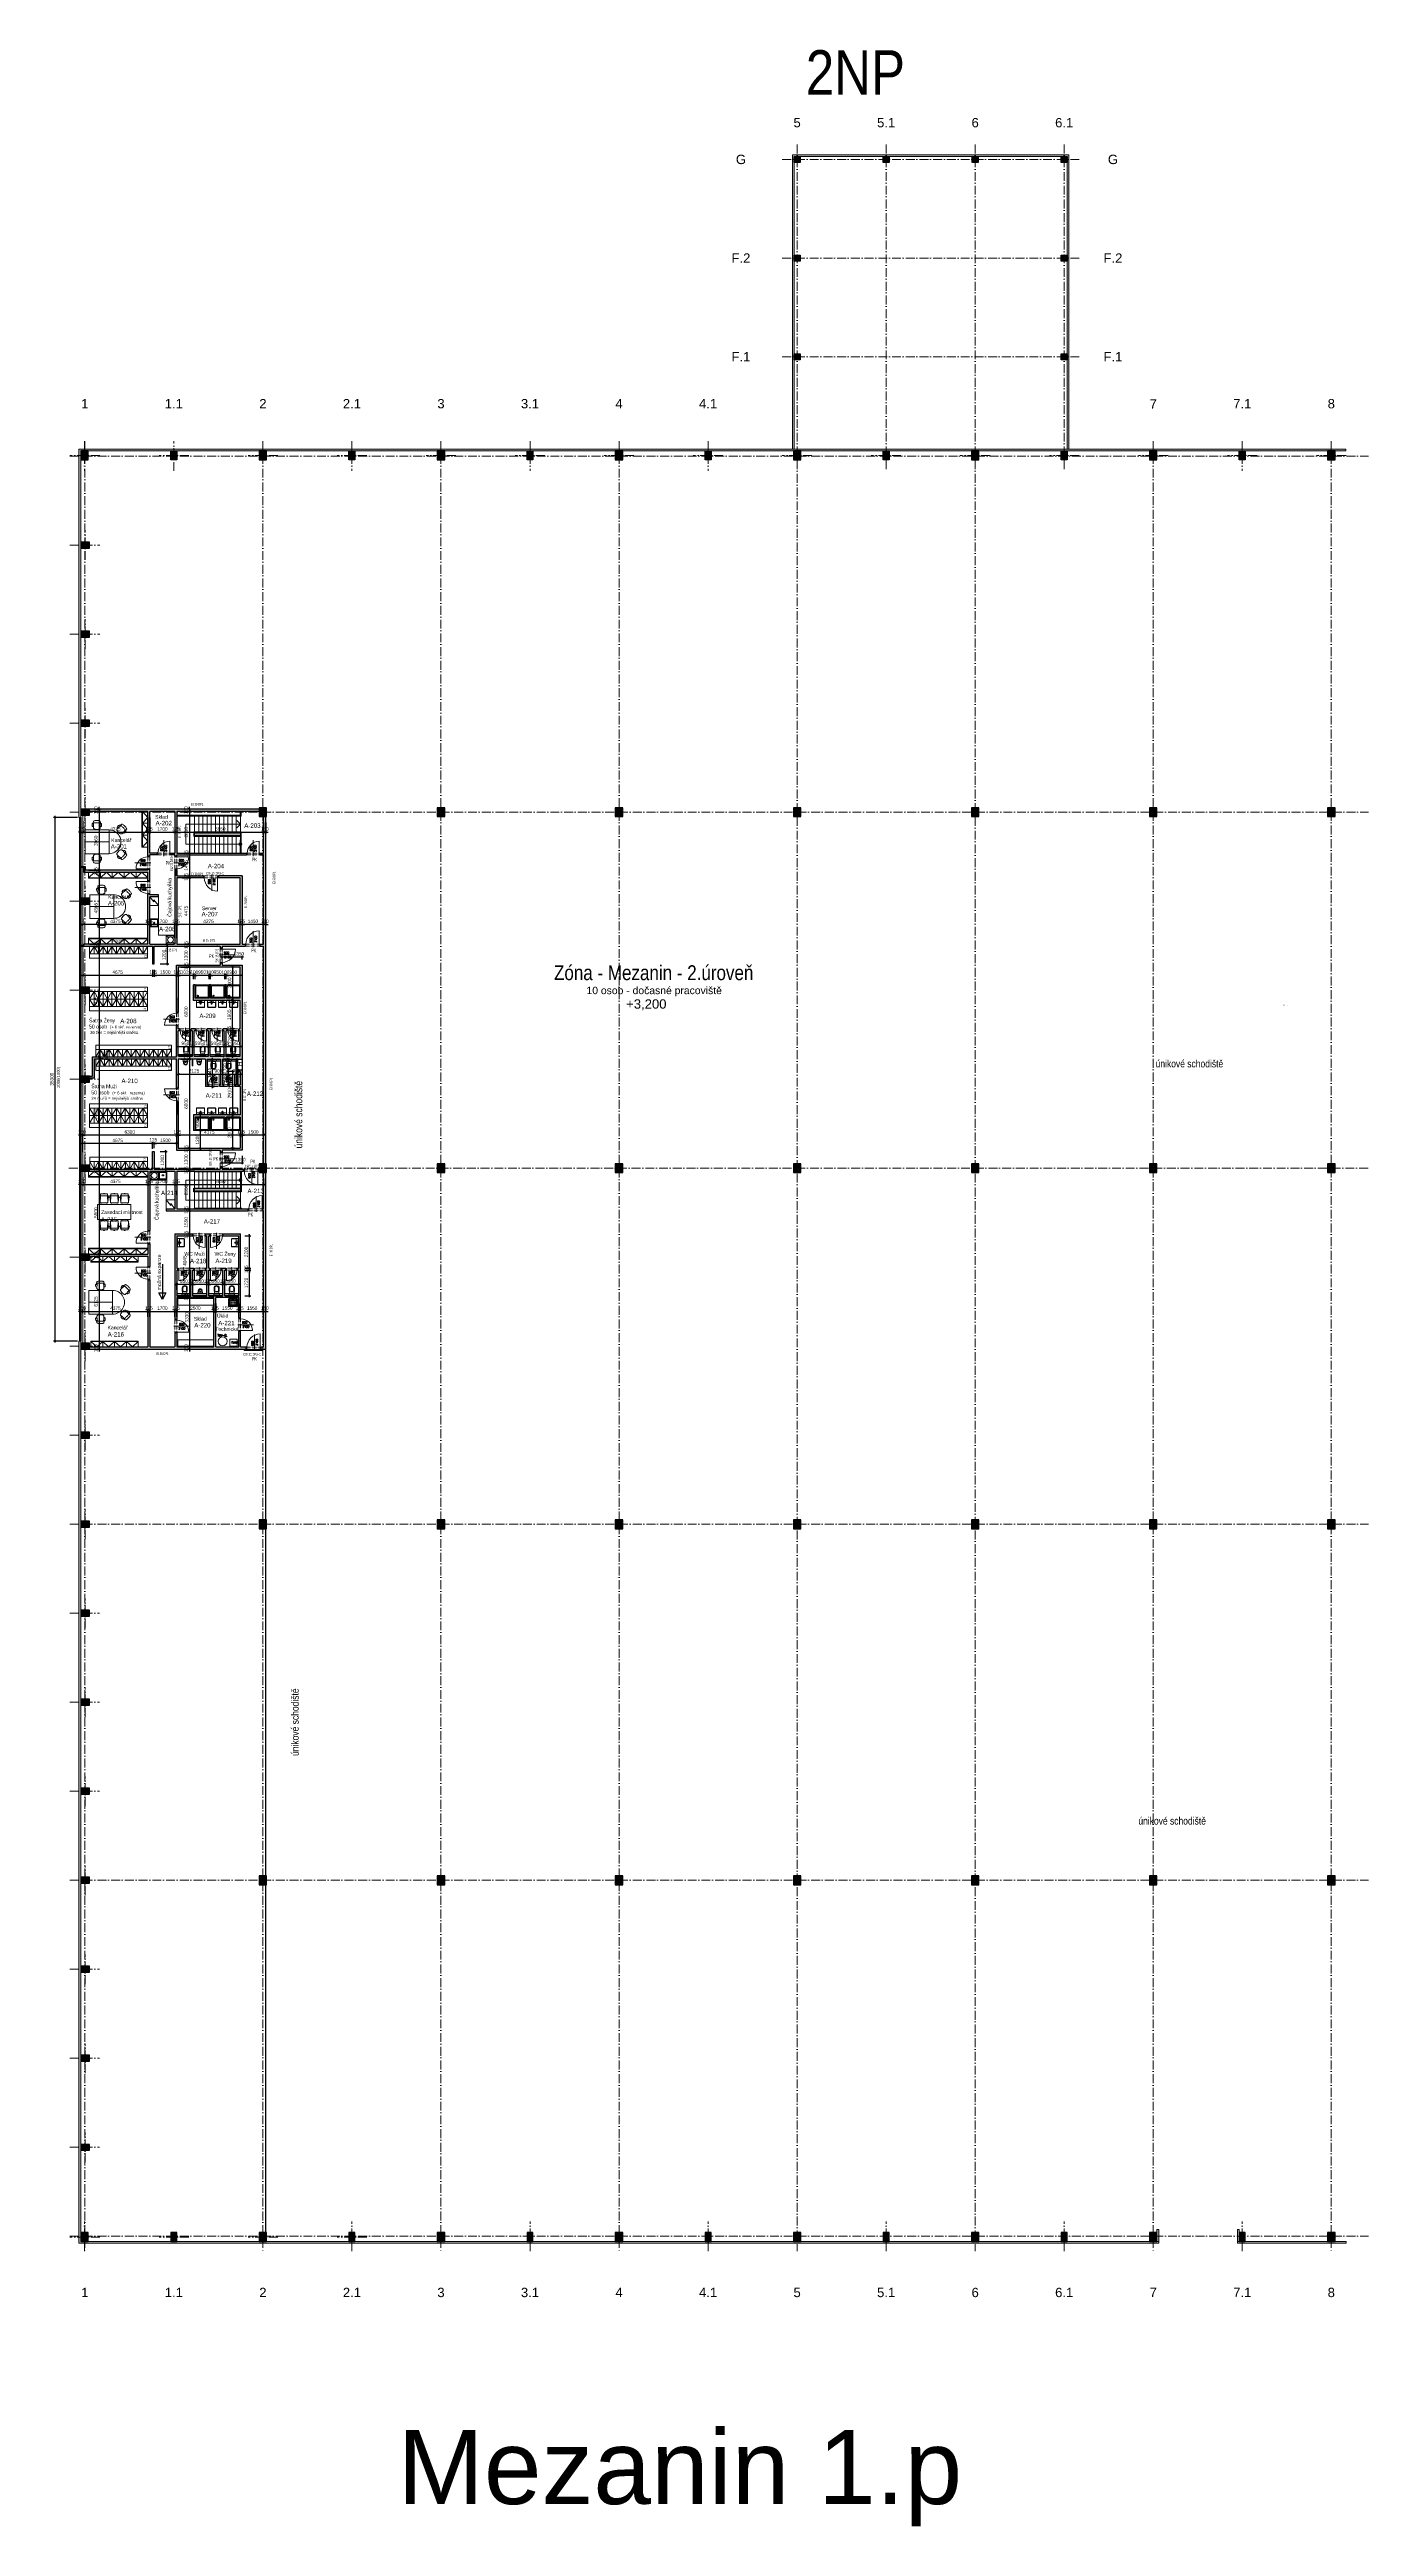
# Model space of a CAD drawing. Header units: millimetres. Extents: x 325046 to 1268204, y 1875583 to 2761998.
# Drawn here: x 558223 to 647104, y 2451334 to 2618299 of the extents above; entities that cross this region are included whole.
import ezdxf
from ezdxf.enums import TextEntityAlignment as Align

# ---------------------------------------------------------------- set-up
doc = ezdxf.new("R2010")
doc.units = ezdxf.units.MM
doc.header["$LTSCALE"] = 100
doc.header["$PDMODE"] = 65
for name, pattern in [('ACAD_ISO05W100', [33, 24, -3, 0, -3, 0, -3]), ('ACAD_ISO10W100', [18.5, 12, -3, 0.5, -3]), ('DIVIDE', [31.75, 12.7, -6.35, 0, -6.35, 0, -6.35]), ('SO02_F11anp01$0${ Leader Line}', [0])]:
    doc.linetypes.add(name, pattern=pattern)
for name, color, linetype, lineweight in [('A_KCE.tence', 7, 'Continuous', 13), ('FASÁDY filling', 7, 'Continuous', 5), ('Mezanin dopravniky', 5, 'Continuous', 9), ('Objekty - osy', 5, 'ACAD_ISO10W100', 20), ('OBVODOVÝ PLÁŠŤ', 2, 'Continuous', 9), ('ŽB - Šraf-prefa', 253, 'Continuous', 13)]:
    doc.layers.add(name, color=color, linetype=linetype, lineweight=lineweight)
for name, color, linetype, lineweight, true_color in [('DVEŘE - POPIS', 7, 'Continuous', 5, 0x008a22), ('INTERIÉR', 7, 'Continuous', 5, 0xa65930), ('otvory', 7, 'Continuous', 20, 0xb30000), ('PO - dveře a odolnosti', 7, 'Continuous', 9, 0xc51645), ('PŘÍČKY - SDK', 7, 'Continuous', 30, 0x6a1174), ('SANITA  - NOVÁ', 7, 'Continuous', 13, 0x3f3fde), ('TECH - Mezanin dopravniky', 7, 'Continuous', 5, 0x9d93d2), ('TECH - počty osob', 7, 'Continuous', 9, 0xf91a5d), ('TECH - Zóny', 7, 'DIVIDE', 15, 0x33843e), ('Šrafy - VÝPLŇ', 7, 'Continuous', 15, 0x9b9908)]:
    doc.layers.add(name, color=color, linetype=linetype, lineweight=lineweight, true_color=true_color)
for name, color, linetype in [('FASÁDY - okna - PŮDORYS', 8, 'Continuous'), ('H - hydranty', 1, 'Continuous'), ('kóty 100', 5, 'Continuous'), ('NRŘ', 6, 'DIVIDE'), ('OKNA - RASTR', 5, 'Continuous'), ('TENKÁ', 7, 'Continuous'), ('ČÍSLO MÍSTNOSTI', 4, 'Continuous'), ('ŽB- SLOUPY', 3, 'Continuous')]:
    doc.layers.add(name, color=color, linetype=linetype)
for name, color, linetype, true_color in [('POPIS MÍSTNOSTÍ', 7, 'Continuous', 0x072bf2), ('Popis OS', 7, 'Continuous', 0xbd0a5d), ('VÝŠKOVÉ KOTY', 7, 'Continuous', 0xf90b4b), ('ŠRAF - SDK', 7, 'Continuous', 0xfbe0ee)]:
    doc.layers.add(name, color=color, linetype=linetype, true_color=true_color)
doc.styles.add('ARIAL', font='arial.ttf')
doc.styles.add('arial 1_200', font='arialbd.ttf', dxfattribs={"height": 300})
doc.styles.add('ARIAL NARROW', font='ARIALN.TTF')
doc.styles.add('ARIL-TENKÝ', font='arial.ttf')
doc.styles.add('FSIMPLEX', font='simplex.shx')
doc.dimstyles.new('100', dxfattribs={"dimscale": 100, "dimtxt": 2.3, "dimasz": 1.5, "dimexe": 1, "dimexo": 4, "dimgap": 1, "dimtad": 1, "dimdec": 0, "dimzin": 0, "dimdsep": 46, "dimtxsty": 'ARIAL NARROW', "dimblk": 'ARCHTICK', "dimcen": 4, "dimdle": 1, "dimclrd": 256, "dimclre": 256, "dimclrt": 7, "dimadec": 0, "dimazin": 0, "dimtfac": 1, "dimtdec": 0, "dimtix": 1, "dimtofl": 0, "dimtmove": 0, "dimatfit": 2, "dimldrblk": 'OBLIQUE', "dimfxl": 1, "dimtolj": 1, "dimtzin": 0, "dimlwd": -1, "dimlwe": -1, "dimarcsym": 1})

# ---------------------------------------------------------------- blocks, each defined once
blk = doc.blocks.new('EA119')
at = {"lineweight": 5}
for p, q in [((-0.32, 0.11), (-0.32, 0.1)), ((-0.32, 0.09), (-0.29, 0.08)), ((-0.29, 0.11), (-0.31, 0.12)), ((-0.29, 0.08), (-0.29, 0.11)), ((-0.24, 0.1), (-0.26, 0.1)), ((-0.26, 0.1), (-0.26, 0.07)), ((-0.26, 0.07), (-0.25, 0.07)), ((-0.25, 0.07), (-0.24, 0.1)), ((0.01, 0.35), (-0.01, 0.35)), ((-0.01, 0.34), (-0.01, 0.31)), ((-0.01, 0.34), (-0.01, 0.34)), ((-0.01, 0.31), (0.01, 0.31)), ((0.01, 0.31), (0.01, 0.34)), ((0.25, 0.07), (0.24, 0.1)), ((0.24, 0.1), (0.26, 0.1)), ((0.26, 0.07), (0.25, 0.07)), ((0.26, 0.1), (0.26, 0.07)), ((0.29, 0.11), (0.31, 0.12)), ((0.29, 0.08), (0.29, 0.11)), ((0.32, 0.09), (0.29, 0.08)), ((0.32, 0.11), (0.32, 0.1))]:
    blk.add_line(p, q, dxfattribs=at)
for points in [[(-0.33, 0.11, 0.412052), (-0.33, 0.11), (-0.33, 0.06, 0.411427), (-0.33, 0.06), (-0.33, 0.06)], [(-0.29, 0.08), (-0.32, 0.09, -0.414214), (-0.32, 0.1), (-0.32, 0.11), (-0.33, 0.11), (-0.33, 0.06), (-0.29, 0.06, 0.109438), (-0.29, 0.06)], [(-0.29, 0.11, 0.072859), (-0.29, 0.11), (-0.3, 0.11), (-0.29, 0.11)], [(-0.26, -0.3), (-0.25, -0.3, -0.019237), (0.25, -0.3), (0.26, -0.3), (0.24, 0.18), (-0.24, 0.18)], [(-0.02, 0.35, 0.416379), (-0.03, 0.34), (-0.03, 0.31), (-0.02, 0.31)], [(-0.01, 0.34, -0.414214), (-0.01, 0.35), (-0.02, 0.35), (-0.02, 0.31), (-0.01, 0.31)], [(0.02, 0.35), (0.01, 0.35, -0.414214), (0.01, 0.34), (0.01, 0.31), (0.02, 0.31)], [(0.03, 0.34, 0.416379), (0.02, 0.35), (0.02, 0.31), (0.03, 0.31)], [(0.29, 0.11, -0.072859), (0.29, 0.11), (0.3, 0.11), (0.29, 0.11)], [(0.29, 0.08), (0.32, 0.09, 0.414214), (0.32, 0.1), (0.32, 0.11), (0.33, 0.11), (0.33, 0.06), (0.29, 0.06, -0.109438), (0.29, 0.06)], [(0.33, 0.11, -0.412052), (0.33, 0.11), (0.33, 0.06, -0.411427), (0.33, 0.06), (0.33, 0.06)], [(-0.18, -0.3, 0.001403), (-0.22, -0.3), (-0.22, -0.32), (-0.18, -0.32)], [(-0.22, -0.3, 0.000295), (-0.22, -0.3), (-0.22, -0.31, 0.395579), (-0.22, -0.32)], [(-0.17, -0.3, 0.000295), (-0.18, -0.3), (-0.18, -0.32, 0.412052), (-0.17, -0.31)], [(0.18, -0.3, 0.000295), (0.17, -0.3), (0.17, -0.31, 0.412052), (0.18, -0.32)], [(0.22, -0.3, 0.001403), (0.18, -0.3), (0.18, -0.32), (0.22, -0.32)], [(0.22, -0.3, 0.000295), (0.22, -0.3), (0.22, -0.32, 0.395579), (0.22, -0.31)]]:
    blk.add_lwpolyline(points, format="xyb", close=True)
for points in [[(-0.26, 0.19), (-0.26, 0.21, 0.259803), (-0.26, 0.21, 0.177342), (-0.28, 0.21, 0.259803), (-0.29, 0.21), (-0.29, 0.19), (-0.28, -0.13, 0.299794), (-0.28, -0.14, 0.089988), (-0.28, -0.14, 0.083071), (-0.27, -0.14, 0.089988), (-0.26, -0.14, 0.299794), (-0.26, -0.13)], [(0.26, 0.19), (0.26, 0.21, -0.259803), (0.26, 0.21, -0.177342), (0.28, 0.21, -0.259803), (0.29, 0.21), (0.29, 0.19), (0.28, -0.13, -0.299794), (0.28, -0.14, -0.089988), (0.28, -0.14, -0.083071), (0.27, -0.14, -0.089988), (0.26, -0.14, -0.299794), (0.26, -0.13)]]:
    blk.add_lwpolyline(points, format="xyb", close=True, dxfattribs=at)
for points in [[(-0.24, 0.2), (-0.26, 0.21), (-0.26, 0.19), (-0.24, 0.19)], [(-0.24, 0.15), (-0.24, 0.17), (-0.26, 0.17), (-0.26, 0.15)], [(-0.26, -0.01), (-0.25, -0.01), (-0.25, 0.01), (-0.26, 0.01)], [(0.24, 0.2), (0.26, 0.21), (0.26, 0.19), (0.24, 0.19)], [(0.24, 0.15), (0.24, 0.17), (0.26, 0.17), (0.26, 0.15)], [(0.26, -0.01), (0.25, -0.01), (0.25, 0.01), (0.26, 0.01)]]:
    blk.add_lwpolyline(points, close=True, dxfattribs=at)
blk.add_lwpolyline([(0.24, 0.18), (0.24, 0.31), (-0.24, 0.31), (-0.24, 0.18)], close=True)
for centre, start, end in [((-0.31, 0.11), 72, 162), ((-0.32, 0.1), 162, 252), ((-0.01, 0.34), 90, 180), ((0.01, 0.34), 0, 90), ((0.31, 0.11), 18, 108), ((0.32, 0.1), 288, 18)]:
    blk.add_arc(centre, 0.00409, start, end, dxfattribs=at)
blk = doc.blocks.new('VI_2D_01_XX__FCPLA1112701903018')
for p, q in [((0.02, 0.03), (0.01, 0)), ((0.03, 0.05), (0.02, 0.03)), ((0.04, 0.06), (0.03, 0.05)), ((0.05, 0.07), (0.04, 0.06)), ((0.06, 0.07), (0.05, 0.07)), ((0.07, 0.07), (0.06, 0.07)), ((0.08, 0.06), (0.07, 0.07)), ((0.09, 0.15), (0.08, 0.13)), ((0.08, 0.13), (0.08, 0.12)), ((0.08, 0.13), (0.08, 0.13)), ((0.08, 0.13), (0.08, 0.13)), ((0.08, 0.12), (0.09, 0.11)), ((0.09, 0.05), (0.08, 0.06)), ((0.1, 0.19), (0.09, 0.15)), ((0.09, 0.11), (0.11, 0.11)), ((0.1, 0.03), (0.09, 0.05)), ((0.11, 0.22), (0.1, 0.2)), ((0.1, 0.2), (0.1, 0.19)), ((0.11, 0), (0.1, 0.03)), ((0.13, 0.23), (0.11, 0.22)), ((0.11, 0.11), (0.18, 0.11)), ((0.12, 0.05), (0.11, -0.02)), ((0.13, 0.09), (0.12, 0.05)), ((0.14, 0.24), (0.13, 0.23)), ((0.14, 0.11), (0.13, 0.09)), ((0.18, 0.25), (0.14, 0.24)), ((0.23, 0.26), (0.18, 0.25)), ((0.18, 0.11), (0.23, 0.11)), ((0.28, 0.26), (0.23, 0.26)), ((0.23, 0.11), (0.28, 0.11)), ((0.34, 0.26), (0.28, 0.26)), ((0.34, 0.26), (0.28, 0.26)), ((0.34, 0.26), (0.28, 0.26)), ((0.28, 0.11), (0.34, 0.11)), ((0.39, 0.26), (0.34, 0.26)), ((0.34, 0.26), (0.39, 0.26)), ((0.39, 0.26), (0.34, 0.26)), ((0.34, 0.11), (0.39, 0.11)), ((0.44, 0.26), (0.39, 0.26)), ((0.44, 0.26), (0.39, 0.26)), ((0.39, 0.11), (0.44, 0.11)), ((0.49, 0.25), (0.44, 0.26)), ((0.44, 0.11), (0.49, 0.11)), ((0.53, 0.24), (0.49, 0.25)), ((0.49, 0.11), (0.57, 0.11)), ((0.54, 0.23), (0.53, 0.24)), ((0.54, 0.09), (0.53, 0.11)), ((0.56, 0.22), (0.54, 0.23)), ((0.55, 0.05), (0.54, 0.09)), ((0.56, -0.02), (0.55, 0.05)), ((0.57, 0.2), (0.56, 0.22)), ((0.57, 0.03), (0.56, 0)), ((0.57, 0.19), (0.57, 0.2)), ((0.58, 0.15), (0.57, 0.19)), ((0.57, 0.11), (0.58, 0.11)), ((0.58, 0.05), (0.57, 0.03)), ((0.59, 0.13), (0.58, 0.15)), ((0.58, 0.11), (0.59, 0.12)), ((0.59, 0.06), (0.58, 0.05)), ((0.59, 0.12), (0.59, 0.13)), ((0.59, 0.13), (0.59, 0.13)), ((0.59, 0.13), (0.59, 0.13)), ((0.6, 0.07), (0.59, 0.06)), ((0.61, 0.07), (0.6, 0.07)), ((0.62, 0.07), (0.61, 0.07)), ((0.63, 0.06), (0.62, 0.07)), ((0.64, 0.05), (0.63, 0.06)), ((0.65, 0.03), (0.64, 0.05)), ((0.66, 0), (0.65, 0.03)), ((0.01, 0), (0.01, -0.03)), ((0.01, -0.03), (0.01, -0.07)), ((0.01, -0.07), (0.02, -0.1)), ((0.02, -0.1), (0.03, -0.12)), ((0.03, -0.12), (0.04, -0.13)), ((0.04, -0.13), (0.05, -0.14)), ((0.05, -0.14), (0.06, -0.14)), ((0.06, -0.14), (0.07, -0.14)), ((0.07, -0.14), (0.08, -0.13)), ((0.08, -0.13), (0.09, -0.12)), ((0.09, -0.12), (0.1, -0.1)), ((0.1, -0.1), (0.11, -0.07)), ((0.1, -0.1), (0.1, -0.21)), ((0.1, -0.21), (0.1, -0.24)), ((0.1, -0.21), (0.1, -0.24)), ((0.1, -0.21), (0.1, -0.21)), ((0.1, -0.24), (0.11, -0.26)), ((0.1, -0.24), (0.11, -0.26)), ((0.1, -0.24), (0.1, -0.24)), ((0.1, -0.24), (0.1, -0.24)), ((0.11, -0.03), (0.11, 0)), ((0.11, -0.07), (0.11, -0.03)), ((0.11, -0.26), (0.13, -0.28)), ((0.11, -0.26), (0.13, -0.28)), ((0.13, -0.28), (0.15, -0.3)), ((0.13, -0.28), (0.15, -0.3)), ((0.15, -0.3), (0.15, -0.3)), ((0.15, -0.3), (0.15, -0.3)), ((0.15, -0.3), (0.18, -0.31)), ((0.18, -0.31), (0.22, -0.32)), ((0.22, -0.32), (0.3, -0.33)), ((0.3, -0.33), (0.37, -0.33)), ((0.37, -0.33), (0.45, -0.32)), ((0.45, -0.32), (0.49, -0.31)), ((0.49, -0.31), (0.52, -0.3)), ((0.52, -0.3), (0.49, -0.31)), ((0.52, -0.3), (0.54, -0.28)), ((0.52, -0.3), (0.54, -0.28)), ((0.52, -0.3), (0.52, -0.3)), ((0.54, -0.28), (0.56, -0.26)), ((0.54, -0.28), (0.56, -0.26)), ((0.56, 0), (0.56, -0.03)), ((0.56, -0.03), (0.56, -0.07)), ((0.56, -0.07), (0.57, -0.1)), ((0.56, -0.26), (0.57, -0.24)), ((0.56, -0.26), (0.57, -0.24)), ((0.56, -0.26), (0.56, -0.26)), ((0.57, -0.21), (0.57, -0.1)), ((0.57, -0.1), (0.58, -0.12)), ((0.57, -0.24), (0.57, -0.21)), ((0.57, -0.24), (0.57, -0.21)), ((0.58, -0.12), (0.59, -0.13)), ((0.59, -0.13), (0.6, -0.14)), ((0.6, -0.14), (0.61, -0.14)), ((0.61, -0.14), (0.62, -0.14)), ((0.62, -0.14), (0.63, -0.13)), ((0.63, -0.13), (0.64, -0.12)), ((0.64, -0.12), (0.65, -0.1)), ((0.65, -0.1), (0.66, -0.07)), ((0.66, -0.03), (0.66, 0)), ((0.66, -0.07), (0.66, -0.03))]:
    blk.add_line(p, q)
blk = doc.blocks.new('A$C2DA8013F')
at = {"layer": 'otvory', "ltscale": 2, "transparency": 33554687}
blk.add_line((1074, 450), (0, 450), dxfattribs=at)
at = {"layer": 'otvory'}
for p, q in [((75, 850), (1000, 850)), ((875, 50), (1000, 50))]:
    blk.add_line(p, q, dxfattribs=at)
at = {"layer": 'otvory', "linetype": 'ACAD_ISO05W100', "ltscale": 0.12}
for p, q in [((875, 0), (875, 900)), ((1000, 0), (1000, 900))]:
    blk.add_line(p, q, dxfattribs=at)
at = {"layer": 'otvory', "ltscale": 2, "transparency": 33554687}
blk.add_arc((875, 850), 800, 180, 270, dxfattribs=at)
blk = doc.blocks.new('A$C32F32A5B')
at = {"layer": 'SANITA  - NOVÁ', "ltscale": 2, "transparency": 33554687}
for p, q in [((0, 0), (0, 98)), ((0, 98), (387, 98)), ((387, 0), (0, 0)), ((387, 98), (387, 0))]:
    blk.add_line(p, q, dxfattribs=at)
for points in [[(313, 121), (363, 321), (363, 496, 1), (13, 496), (13, 321), (63, 121)], [(113, 271), (263, 271, 0.41), (313, 321), (313, 496, 1), (63, 496), (63, 321, 0.41), (113, 271)], [(63, 121), (313, 121, 0.41), (288, 146), (88, 146, 0.41), (63, 121)]]:
    blk.add_lwpolyline(points, format="xyb", dxfattribs=at)
blk = doc.blocks.new('A$C2DFD14CC')
at = {"layer": 'otvory', "ltscale": 2, "transparency": 33554687}
blk.add_line((0, 400), (900, 400), dxfattribs=at)
at = {"layer": 'otvory', "linetype": 'ACAD_ISO05W100', "ltscale": 0.12}
for p, q in [((75, 0), (75, 800)), ((200, 0), (200, 800))]:
    blk.add_line(p, q, dxfattribs=at)
at = {"layer": 'otvory'}
for p, q in [((900, 750), (75, 750)), ((200, 50), (75, 50))]:
    blk.add_line(p, q, dxfattribs=at)
at = {"layer": 'otvory', "ltscale": 2, "transparency": 33554687}
blk.add_arc((200, 750), 700, 270, 0, dxfattribs=at)
blk = doc.blocks.new('umyvadlo')
for points in [[(-80, -65), (-100, -65), (-119, -65)], [(-100, -85), (-100, -65), (-100, -45)], [(-56, -200), (56, -200)], [(26, -65), (-26, -65)], [(0, -39), (0, -91)], [(0, -144), (0, -256)], [(119, -65), (100, -65), (80, -65)], [(100, -85), (100, -65), (100, -45)]]:
    blk.add_lwpolyline(points)
for points in [[(275, 0), (275, 0), (-275, 0), (-275, 0)], [(-275, 0), (-275, 0), (-275, -419), (-275, -419)], [(-275, -419), (-275, -419), (-275, -427), (-275, -427)], [(-275, -427), (-275, -437), (-271, -446), (-264, -453)], [(-264, -453), (-257, -461), (-246, -465), (-236, -465)], [(-236, -465), (-236, -465), (0, -465), (0, -465)], [(0, -465), (0, -465), (236, -465), (236, -465)], [(236, -465), (246, -465), (257, -461), (264, -453)], [(264, -453), (271, -446), (275, -437), (275, -427)], [(275, -419), (275, -419), (275, 0), (275, 0)], [(275, -427), (275, -427), (275, -419), (275, -419)]]:
    blk.add_open_spline(points, degree=3)
for points, knots in [([(0, -453), (0, -453), (231, -453), (231, -453), (249, -453), (263, -438), (263, -421), (263, -421), (263, -171), (263, -171), (263, -171), (263, -165), (263, -165), (263, -158), (262, -153), (259, -147), (256, -143), (253, -139), (248, -136), (243, -133), (238, -131), (232, -131), (232, -131), (232, -131), (232, -131), (232, -131), (0, -131), (0, -131), (0, -131), (0, -131), (0, -131), (0, -131), (-232, -131), (-232, -131), (-232, -131), (-232, -131), (-232, -131), (-238, -131), (-243, -133), (-248, -136), (-253, -139), (-256, -143), (-259, -147), (-262, -153), (-263, -158), (-263, -165), (-263, -165), (-263, -171), (-263, -171), (-263, -171), (-263, -421), (-263, -421), (-263, -438), (-249, -453), (-231, -453), (-231, -453), (0, -453), (0, -453)], [0, 0, 0, 0, 1, 1, 1, 2, 2, 2, 3, 3, 3, 4, 4, 4, 5, 5, 5, 6, 6, 6, 7, 7, 7, 8, 8, 8, 9, 9, 9, 10, 10, 10, 11, 11, 11, 12, 12, 12, 13, 13, 13, 14, 14, 14, 15, 15, 15, 16, 16, 16, 17, 17, 17, 18, 18, 18, 19, 19, 19, 19]), ([(-37, -200), (-37, -179), (-21, -163), (0, -163), (21, -163), (37, -179), (37, -200), (37, -221), (21, -237), (0, -237), (-21, -237), (-37, -221), (-37, -200)], [0, 0, 0, 0, 1, 1, 1, 2, 2, 2, 3, 3, 3, 4, 4, 4, 4]), ([(-23, -200), (-23, -187), (-13, -177), (0, -177), (13, -177), (23, -187), (23, -200), (23, -213), (13, -223), (0, -223), (-13, -223), (-23, -213), (-23, -200)], [0, 0, 0, 0, 1, 1, 1, 2, 2, 2, 3, 3, 3, 4, 4, 4, 4]), ([(18, -65), (18, -55), (10, -48), (0, -48), (-10, -48), (-18, -55), (-18, -65), (-18, -75), (-10, -83), (0, -83), (10, -83), (18, -75), (18, -65)], [0, 0, 0, 0, 1, 1, 1, 2, 2, 2, 3, 3, 3, 4, 4, 4, 4])]:
    blk.add_open_spline(points, degree=3, knots=knots)
blk = doc.blocks.new('pisoir')
for points, knots in [([(155, 0), (155, 0), (160, -3), (160, -3), (159, -67), (153, -131), (140, -194), (138, -201), (136, -208), (134, -214), (122, -255), (103, -297), (69, -324), (39, -347), (-1, -355), (-37, -341), (-90, -322), (-119, -266), (-134, -214), (-136, -208), (-138, -201), (-140, -194), (-153, -131), (-159, -67), (-160, -3), (-160, -3), (-155, 0), (-155, 0), (-155, 0), (155, 0), (155, 0)], [0, 0, 0, 0, 1, 1, 1, 2, 2, 2, 3, 3, 3, 4, 4, 4, 5, 5, 5, 6, 6, 6, 7, 7, 7, 8, 8, 8, 9, 9, 9, 10, 10, 10, 10]), ([(-137, -154), (-134, -211), (-115, -272), (-73, -312), (-42, -341), (0, -353), (40, -335), (106, -304), (133, -222), (137, -154), (137, -154), (137, -152), (137, -152), (137, -133), (122, -116), (98, -109), (34, -89), (-34, -89), (-98, -109), (-122, -116), (-137, -133), (-137, -152), (-137, -152), (-137, -154), (-137, -154)], [0, 0, 0, 0, 1, 1, 1, 2, 2, 2, 3, 3, 3, 4, 4, 4, 5, 5, 5, 6, 6, 6, 7, 7, 7, 8, 8, 8, 8]), ([(118, -138), (114, -131), (106, -126), (98, -123), (67, -113), (34, -107), (0, -107), (-34, -107), (-67, -113), (-98, -123), (-106, -126), (-114, -131), (-118, -138)], [0, 0, 0, 0, 1, 1, 1, 2, 2, 2, 3, 3, 3, 4, 4, 4, 4]), ([(110, -131), (107, -172), (97, -213), (76, -248), (64, -271), (45, -292), (21, -302), (14, -305), (7, -306), (0, -306), (-7, -306), (-14, -305), (-21, -302), (-45, -292), (-64, -271), (-76, -248), (-97, -213), (-107, -172), (-110, -131)], [0, 0, 0, 0, 1, 1, 1, 2, 2, 2, 3, 3, 3, 4, 4, 4, 5, 5, 5, 6, 6, 6, 6]), ([(-12, -130), (-15, -130), (-18, -132), (-20, -136), (-20, -136), (-20, -138), (-20, -138), (-20, -140), (-20, -141), (-20, -143), (-19, -149), (-18, -156), (-17, -162), (-15, -170), (-10, -182), (0, -182), (9, -182), (15, -170), (17, -162), (18, -156), (19, -149), (20, -143), (20, -141), (20, -139), (20, -138), (20, -138), (19, -135), (19, -135), (18, -132), (15, -130), (12, -130), (12, -130), (12, -130), (12, -130), (4, -130), (-4, -130), (-12, -130), (-12, -130), (-12, -130), (-12, -130)], [0, 0, 0, 0, 1, 1, 1, 2, 2, 2, 3, 3, 3, 4, 4, 4, 5, 5, 5, 6, 6, 6, 7, 7, 7, 8, 8, 8, 9, 9, 9, 10, 10, 10, 11, 11, 11, 12, 12, 12, 13, 13, 13, 13])]:
    blk.add_open_spline(points, degree=3, knots=knots)
blk = doc.blocks.new('_ARCHTICK')
at = {"color": 0, "linetype": 'ByBlock', "const_width": 0.15}
blk.add_lwpolyline([(-0.5, -0.5), (0.5, 0.5)], dxfattribs=at)
blk = doc.blocks.new('*D284')
at = {"layer": 'Defpoints', "color": 0, "transparency": 16777216}
for p in [(571201, 2545115), (571201, 2544809), (572701, 2544784)]:
    blk.add_point(p, dxfattribs=at)
at = {"layer": 'kóty 100', "transparency": 16777216}
for p, q in [((572801, 2545115), (571101, 2545115)), ((571201, 2545209), (571201, 2545215)), ((572701, 2545184), (572701, 2545215))]:
    blk.add_line(p, q, dxfattribs=at)
at = {"layer": 'kóty 100', "transparency": 16777216, "xscale": 150, "yscale": 150, "zscale": 150, "rotation": 180}
blk.add_blockref('_ARCHTICK', (571201, 2545115), dxfattribs=at)
at = {"layer": 'kóty 100', "transparency": 16777216, "xscale": 150, "yscale": 150, "zscale": 150}
blk.add_blockref('_ARCHTICK', (572701, 2545115), dxfattribs=at)
at = {"layer": 'kóty 100', "color": 7, "transparency": 16777216, "insert": (571951, 2545333), "char_height": 230, "attachment_point": 5, "style": 'ARIAL NARROW'}
blk.add_mtext('\\A1;1500', dxfattribs=at)
blk = doc.blocks.new('_Oblique')
at = {"color": 0, "lineweight": -2}
blk.add_line((-0.5, -0.5), (0.5, 0.5), dxfattribs=at)
blk = doc.blocks.new('A$C5D8A7E87')
at = {"ltscale": 2, "transparency": 33554687}
for p, q in [((28, 417), (579, 417)), ((28, 277), (579, 277)), ((28, 129), (579, 129)), ((105, 35), (105, 520)), ((225, 35), (225, 520)), ((375, 35), (375, 520)), ((495, 35), (495, 520))]:
    blk.add_line(p, q, dxfattribs=at)
blk.add_lwpolyline([(600, 513, 0.4134511), (567, 545, 0.000651), (567, 545), (33, 545, 0.4141836), (0, 513, 0.0000228), (0, 513, 0.0000028), (0, 513), (0, 33, 0.4142136), (33, 0), (567, 0, 0.4142136), (600, 33)], format="xyb", close=True, dxfattribs=at)
blk.add_lwpolyline([(550, 495), (50, 495), (50, 50), (550, 50)], close=True, dxfattribs=at)
blk.add_circle((300, 125), 32.7, dxfattribs=at)
blk = doc.blocks.new('A$C6A1E434B')
at = {"layer": 'FASÁDY - okna - PŮDORYS'}
blk.add_line((30, 2550), (30, 2050), dxfattribs=at)
for points in [[(10, 2590), (70, 2590), (70, 2550), (10, 2550)], [(10, 2050), (70, 2050), (70, 2010), (10, 2010)]]:
    blk.add_lwpolyline(points, close=True, dxfattribs=at)
at = {"layer": 'OKNA - RASTR'}
blk.add_lwpolyline([(0, 2650), (70, 2650), (70, 0), (0, 0), (0, 2650)], dxfattribs=at)
for points in [[(0, 2650), (70, 2650), (70, 2590), (0, 2590)], [(0, 2010), (70, 2010), (70, 1950), (0, 1950)], [(0, 60), (70, 60), (70, 0), (0, 0)]]:
    blk.add_lwpolyline(points, close=True, dxfattribs=at)
blk = doc.blocks.new('A$C081A0570')
at = {"layer": 'otvory', "linetype": 'ACAD_ISO05W100', "ltscale": 0.12}
for p, q in [((0, 199), (1000, 199)), ((0, 74), (1000, 74))]:
    blk.add_line(p, q, dxfattribs=at)
at = {"layer": 'otvory'}
for p, q in [((50, 199), (50, 74)), ((950, 1099), (950, 74))]:
    blk.add_line(p, q, dxfattribs=at)
at = {"layer": 'otvory', "ltscale": 2, "transparency": 33554687}
blk.add_line((550, 0), (550, 1074), dxfattribs=at)
blk.add_arc((950, 199), 900, 90, 180, dxfattribs=at)
blk = doc.blocks.new('*D622')
at = {"layer": 'Defpoints', "color": 0, "ltscale": 100, "transparency": 16777216}
for p in [(560326, 2566693), (560476, 2566693), (560476, 2565546)]:
    blk.add_point(p, dxfattribs=at)
at = {"layer": 'kóty 100', "ltscale": 100, "transparency": 16777216}
for p, q in [((560326, 2566293), (560326, 2565446)), ((560476, 2566293), (560476, 2565446)), ((560326, 2565546), (560176, 2565546)), ((560476, 2565546), (560626, 2565546))]:
    blk.add_line(p, q, dxfattribs=at)
at = {"layer": 'kóty 100', "ltscale": 100, "transparency": 16777216, "xscale": 150, "yscale": 150, "zscale": 150}
blk.add_blockref('_ARCHTICK', (560326, 2565546), dxfattribs=at)
at = {"layer": 'kóty 100', "ltscale": 100, "transparency": 16777216, "xscale": 150, "yscale": 150, "zscale": 150, "rotation": 180}
blk.add_blockref('_ARCHTICK', (560476, 2565546), dxfattribs=at)
at = {"layer": 'kóty 100', "color": 7, "ltscale": 100, "transparency": 16777216, "insert": (560401, 2565763), "char_height": 230, "attachment_point": 5, "style": 'ARIAL NARROW'}
blk.add_mtext('\\A1;150', dxfattribs=at)
blk = doc.blocks.new('*D623')
at = {"layer": 'Defpoints', "color": 0, "ltscale": 100, "transparency": 16777216}
for p in [(560476, 2566693), (564851, 2566943), (564851, 2565546)]:
    blk.add_point(p, dxfattribs=at)
at = {"layer": 'kóty 100', "ltscale": 100, "transparency": 16777216}
for p, q in [((560476, 2566293), (560476, 2565446)), ((564851, 2566543), (564851, 2565446)), ((560376, 2565546), (564951, 2565546))]:
    blk.add_line(p, q, dxfattribs=at)
at = {"layer": 'kóty 100', "ltscale": 100, "transparency": 16777216, "xscale": 150, "yscale": 150, "zscale": 150, "rotation": 180}
blk.add_blockref('_ARCHTICK', (560476, 2565546), dxfattribs=at)
at = {"layer": 'kóty 100', "ltscale": 100, "transparency": 16777216, "xscale": 150, "yscale": 150, "zscale": 150}
blk.add_blockref('_ARCHTICK', (564851, 2565546), dxfattribs=at)
at = {"layer": 'kóty 100', "color": 7, "ltscale": 100, "transparency": 16777216, "insert": (562663, 2565763), "char_height": 230, "attachment_point": 5, "style": 'ARIAL NARROW'}
blk.add_mtext('\\A1;4375', dxfattribs=at)
blk = doc.blocks.new('*D624')
at = {"layer": 'Defpoints', "color": 0, "ltscale": 100, "transparency": 16777216}
for p in [(564851, 2566943), (564976, 2566943), (564976, 2565546)]:
    blk.add_point(p, dxfattribs=at)
at = {"layer": 'kóty 100', "ltscale": 100, "transparency": 16777216}
for p, q in [((564851, 2566543), (564851, 2565446)), ((564976, 2566543), (564976, 2565446)), ((564851, 2565546), (564701, 2565546)), ((564976, 2565546), (565126, 2565546))]:
    blk.add_line(p, q, dxfattribs=at)
at = {"layer": 'kóty 100', "ltscale": 100, "transparency": 16777216, "xscale": 150, "yscale": 150, "zscale": 150}
blk.add_blockref('_ARCHTICK', (564851, 2565546), dxfattribs=at)
at = {"layer": 'kóty 100', "ltscale": 100, "transparency": 16777216, "xscale": 150, "yscale": 150, "zscale": 150, "rotation": 180}
blk.add_blockref('_ARCHTICK', (564976, 2565546), dxfattribs=at)
at = {"layer": 'kóty 100', "color": 7, "ltscale": 100, "transparency": 16777216, "insert": (564913, 2565763), "char_height": 230, "attachment_point": 5, "style": 'ARIAL NARROW'}
blk.add_mtext('\\A1;125', dxfattribs=at)
blk = doc.blocks.new('*D625')
at = {"layer": 'Defpoints', "color": 0, "ltscale": 100, "transparency": 16777216}
for p in [(564976, 2566943), (566676, 2566943), (566676, 2565546)]:
    blk.add_point(p, dxfattribs=at)
at = {"layer": 'kóty 100', "ltscale": 100, "transparency": 16777216}
for p, q in [((564976, 2566543), (564976, 2565446)), ((566676, 2566543), (566676, 2565446)), ((564876, 2565546), (566776, 2565546))]:
    blk.add_line(p, q, dxfattribs=at)
at = {"layer": 'kóty 100', "ltscale": 100, "transparency": 16777216, "xscale": 150, "yscale": 150, "zscale": 150, "rotation": 180}
blk.add_blockref('_ARCHTICK', (564976, 2565546), dxfattribs=at)
at = {"layer": 'kóty 100', "ltscale": 100, "transparency": 16777216, "xscale": 150, "yscale": 150, "zscale": 150}
blk.add_blockref('_ARCHTICK', (566676, 2565546), dxfattribs=at)
at = {"layer": 'kóty 100', "color": 7, "ltscale": 100, "transparency": 16777216, "insert": (565826, 2565763), "char_height": 230, "attachment_point": 5, "style": 'ARIAL NARROW'}
blk.add_mtext('\\A1;1700', dxfattribs=at)
blk = doc.blocks.new('*D626')
at = {"layer": 'Defpoints', "color": 0, "ltscale": 100, "transparency": 16777216}
for p in [(566676, 2566943), (566801, 2566943), (566801, 2565546)]:
    blk.add_point(p, dxfattribs=at)
at = {"layer": 'kóty 100', "ltscale": 100, "transparency": 16777216}
for p, q in [((566676, 2566543), (566676, 2565446)), ((566801, 2566543), (566801, 2565446)), ((566676, 2565546), (566526, 2565546)), ((566801, 2565546), (566951, 2565546))]:
    blk.add_line(p, q, dxfattribs=at)
at = {"layer": 'kóty 100', "ltscale": 100, "transparency": 16777216, "xscale": 150, "yscale": 150, "zscale": 150}
blk.add_blockref('_ARCHTICK', (566676, 2565546), dxfattribs=at)
at = {"layer": 'kóty 100', "ltscale": 100, "transparency": 16777216, "xscale": 150, "yscale": 150, "zscale": 150, "rotation": 180}
blk.add_blockref('_ARCHTICK', (566801, 2565546), dxfattribs=at)
at = {"layer": 'kóty 100', "color": 7, "ltscale": 100, "transparency": 16777216, "insert": (566738, 2565763), "char_height": 230, "attachment_point": 5, "style": 'ARIAL NARROW'}
blk.add_mtext('\\A1;125', dxfattribs=at)
blk = doc.blocks.new('*D627')
at = {"layer": 'Defpoints', "color": 0, "ltscale": 100, "transparency": 16777216}
for p in [(566801, 2566943), (572651, 2566593), (572651, 2565546)]:
    blk.add_point(p, dxfattribs=at)
at = {"layer": 'kóty 100', "ltscale": 100, "transparency": 16777216}
for p, q in [((566801, 2566543), (566801, 2565446)), ((566701, 2565546), (572751, 2565546)), ((572651, 2566193), (572651, 2565446))]:
    blk.add_line(p, q, dxfattribs=at)
at = {"layer": 'kóty 100', "ltscale": 100, "transparency": 16777216, "xscale": 150, "yscale": 150, "zscale": 150, "rotation": 180}
blk.add_blockref('_ARCHTICK', (566801, 2565546), dxfattribs=at)
at = {"layer": 'kóty 100', "ltscale": 100, "transparency": 16777216, "xscale": 150, "yscale": 150, "zscale": 150}
blk.add_blockref('_ARCHTICK', (572651, 2565546), dxfattribs=at)
at = {"layer": 'kóty 100', "color": 7, "ltscale": 100, "transparency": 16777216, "insert": (569726, 2565763), "char_height": 230, "attachment_point": 5, "style": 'ARIAL NARROW'}
blk.add_mtext('\\A1;5850', dxfattribs=at)
blk = doc.blocks.new('*D628')
at = {"layer": 'Defpoints', "color": 0, "ltscale": 100, "transparency": 16777216}
for p in [(572651, 2566593), (572801, 2566593), (572801, 2565546)]:
    blk.add_point(p, dxfattribs=at)
at = {"layer": 'kóty 100', "ltscale": 100, "transparency": 16777216}
for p, q in [((572651, 2565546), (572501, 2565546)), ((572651, 2566193), (572651, 2565446)), ((572801, 2566193), (572801, 2565446)), ((572801, 2565546), (572951, 2565546))]:
    blk.add_line(p, q, dxfattribs=at)
at = {"layer": 'kóty 100', "ltscale": 100, "transparency": 16777216, "xscale": 150, "yscale": 150, "zscale": 150}
blk.add_blockref('_ARCHTICK', (572651, 2565546), dxfattribs=at)
at = {"layer": 'kóty 100', "ltscale": 100, "transparency": 16777216, "xscale": 150, "yscale": 150, "zscale": 150, "rotation": 180}
blk.add_blockref('_ARCHTICK', (572801, 2565546), dxfattribs=at)
at = {"layer": 'kóty 100', "color": 7, "ltscale": 100, "transparency": 16777216, "insert": (572726, 2565763), "char_height": 230, "attachment_point": 5, "style": 'ARIAL NARROW'}
blk.add_mtext('\\A1;150', dxfattribs=at)
blk = doc.blocks.new('*D629')
at = {"layer": 'Defpoints', "color": 0, "ltscale": 100, "transparency": 16777216}
for p in [(560926, 2567093), (560926, 2566943), (561564, 2566943)]:
    blk.add_point(p, dxfattribs=at)
at = {"layer": 'kóty 100', "ltscale": 100, "transparency": 16777216}
for p, q in [((561326, 2567093), (561664, 2567093)), ((561326, 2566943), (561664, 2566943)), ((561564, 2567093), (561564, 2567243)), ((561564, 2566943), (561564, 2566793))]:
    blk.add_line(p, q, dxfattribs=at)
at = {"layer": 'kóty 100', "ltscale": 100, "transparency": 16777216, "xscale": 150, "yscale": 150, "zscale": 150}
for p, rotation in [((561564, 2567093), 270), ((561564, 2566943), 90)]:
    blk.add_blockref('_ARCHTICK', p, dxfattribs=dict(at, rotation=rotation))
at = {"layer": 'kóty 100', "color": 7, "ltscale": 100, "transparency": 16777216, "insert": (561347, 2567018), "char_height": 230, "attachment_point": 5, "rotation": 90, "style": 'ARIAL NARROW'}
blk.add_mtext('\\A1;150', dxfattribs=at)
blk = doc.blocks.new('*D630')
at = {"layer": 'Defpoints', "color": 0, "ltscale": 100, "transparency": 16777216}
for p in [(560926, 2566943), (560476, 2562983), (561564, 2562983)]:
    blk.add_point(p, dxfattribs=at)
at = {"layer": 'kóty 100', "ltscale": 100, "transparency": 16777216}
for p, q in [((561326, 2566943), (561664, 2566943)), ((561564, 2567043), (561564, 2562883)), ((560876, 2562983), (561664, 2562983))]:
    blk.add_line(p, q, dxfattribs=at)
at = {"layer": 'kóty 100', "ltscale": 100, "transparency": 16777216, "xscale": 150, "yscale": 150, "zscale": 150}
for p, rotation in [((561564, 2566943), 90), ((561564, 2562983), 270)]:
    blk.add_blockref('_ARCHTICK', p, dxfattribs=dict(at, rotation=rotation))
at = {"layer": 'kóty 100', "color": 7, "ltscale": 100, "transparency": 16777216, "insert": (561347, 2564963), "char_height": 230, "attachment_point": 5, "rotation": 90, "style": 'ARIAL NARROW'}
blk.add_mtext('\\A1;3960', dxfattribs=at)
blk = doc.blocks.new('*D631')
at = {"layer": 'Defpoints', "color": 0, "ltscale": 100, "transparency": 16777216}
for p in [(560476, 2562983), (560526, 2562858), (561564, 2562858)]:
    blk.add_point(p, dxfattribs=at)
at = {"layer": 'kóty 100', "ltscale": 100, "transparency": 16777216}
for p, q in [((560876, 2562983), (561664, 2562983)), ((561564, 2562983), (561564, 2563133)), ((560926, 2562858), (561664, 2562858)), ((561564, 2562858), (561564, 2562708))]:
    blk.add_line(p, q, dxfattribs=at)
at = {"layer": 'kóty 100', "ltscale": 100, "transparency": 16777216, "xscale": 150, "yscale": 150, "zscale": 150}
for p, rotation in [((561564, 2562983), 270), ((561564, 2562858), 90)]:
    blk.add_blockref('_ARCHTICK', p, dxfattribs=dict(at, rotation=rotation))
at = {"layer": 'kóty 100', "color": 7, "ltscale": 100, "transparency": 16777216, "insert": (561347, 2562920), "char_height": 230, "attachment_point": 5, "rotation": 90, "style": 'ARIAL NARROW'}
blk.add_mtext('\\A1;125', dxfattribs=at)
blk = doc.blocks.new('*D632')
at = {"layer": 'Defpoints', "color": 0, "ltscale": 100, "transparency": 16777216}
for p in [(560526, 2562858), (560526, 2557993), (561564, 2557993)]:
    blk.add_point(p, dxfattribs=at)
at = {"layer": 'kóty 100', "ltscale": 100, "transparency": 16777216}
for p, q in [((561564, 2562958), (561564, 2557893)), ((560926, 2562858), (561664, 2562858)), ((560926, 2557993), (561664, 2557993))]:
    blk.add_line(p, q, dxfattribs=at)
at = {"layer": 'kóty 100', "ltscale": 100, "transparency": 16777216, "xscale": 150, "yscale": 150, "zscale": 150}
for p, rotation in [((561564, 2562858), 90), ((561564, 2557993), 270)]:
    blk.add_blockref('_ARCHTICK', p, dxfattribs=dict(at, rotation=rotation))
at = {"layer": 'kóty 100', "color": 7, "ltscale": 100, "transparency": 16777216, "insert": (561347, 2560425), "char_height": 230, "attachment_point": 5, "rotation": 90, "style": 'ARIAL NARROW'}
blk.add_mtext('\\A1;4865', dxfattribs=at)
blk = doc.blocks.new('*D633')
at = {"layer": 'Defpoints', "color": 0, "ltscale": 100, "transparency": 16777216}
for p in [(560526, 2557993), (560476, 2557868), (561564, 2557868)]:
    blk.add_point(p, dxfattribs=at)
at = {"layer": 'kóty 100', "ltscale": 100, "transparency": 16777216}
for p, q in [((560926, 2557993), (561664, 2557993)), ((561564, 2557993), (561564, 2558143)), ((560876, 2557868), (561664, 2557868)), ((561564, 2557868), (561564, 2557718))]:
    blk.add_line(p, q, dxfattribs=at)
at = {"layer": 'kóty 100', "ltscale": 100, "transparency": 16777216, "xscale": 150, "yscale": 150, "zscale": 150}
for p, rotation in [((561564, 2557993), 270), ((561564, 2557868), 90)]:
    blk.add_blockref('_ARCHTICK', p, dxfattribs=dict(at, rotation=rotation))
at = {"layer": 'kóty 100', "color": 7, "ltscale": 100, "transparency": 16777216, "insert": (561347, 2557930), "char_height": 230, "attachment_point": 5, "rotation": 90, "style": 'ARIAL NARROW'}
blk.add_mtext('\\A1;125', dxfattribs=at)
blk = doc.blocks.new('*D634')
at = {"layer": 'Defpoints', "color": 0, "ltscale": 100, "transparency": 16777216}
for p in [(560476, 2557868), (561126, 2550393), (561564, 2550393)]:
    blk.add_point(p, dxfattribs=at)
at = {"layer": 'kóty 100', "ltscale": 100, "transparency": 16777216}
for p, q in [((561564, 2557968), (561564, 2550293)), ((560876, 2557868), (561664, 2557868)), ((561526, 2550393), (561664, 2550393))]:
    blk.add_line(p, q, dxfattribs=at)
at = {"layer": 'kóty 100', "ltscale": 100, "transparency": 16777216, "xscale": 150, "yscale": 150, "zscale": 150}
for p, rotation in [((561564, 2557868), 90), ((561564, 2550393), 270)]:
    blk.add_blockref('_ARCHTICK', p, dxfattribs=dict(at, rotation=rotation))
at = {"layer": 'kóty 100', "color": 7, "ltscale": 100, "transparency": 16777216, "insert": (561348, 2554130), "char_height": 230, "attachment_point": 5, "rotation": 90, "style": 'ARIAL NARROW'}
blk.add_mtext('\\A1;7475', dxfattribs=at)
blk = doc.blocks.new('*D635')
at = {"layer": 'Defpoints', "color": 0, "ltscale": 100, "transparency": 16777216}
for p in [(561126, 2550393), (561251, 2550268), (561564, 2550268)]:
    blk.add_point(p, dxfattribs=at)
at = {"layer": 'kóty 100', "ltscale": 100, "transparency": 16777216}
for p, q in [((561526, 2550393), (561664, 2550393)), ((561564, 2550393), (561564, 2550543)), ((561564, 2550393), (561564, 2550268)), ((561564, 2550330), (562114, 2550230)), ((561564, 2550268), (561564, 2550118)), ((561651, 2550268), (561664, 2550268)), ((562114, 2550230), (562114, 2550831))]:
    blk.add_line(p, q, dxfattribs=at)
at = {"layer": 'kóty 100', "ltscale": 100, "transparency": 16777216, "xscale": 150, "yscale": 150, "zscale": 150}
for p, rotation in [((561564, 2550393), 270), ((561564, 2550268), 90)]:
    blk.add_blockref('_ARCHTICK', p, dxfattribs=dict(at, rotation=rotation))
at = {"layer": 'kóty 100', "color": 7, "ltscale": 100, "transparency": 16777216, "insert": (561897, 2550530), "char_height": 230, "attachment_point": 5, "rotation": 90, "style": 'ARIAL NARROW'}
blk.add_mtext('\\A1;125', dxfattribs=at)
blk = doc.blocks.new('*D636')
at = {"layer": 'Defpoints', "color": 0, "ltscale": 100, "transparency": 16777216}
for p in [(561251, 2550268), (560926, 2542818), (561564, 2542818)]:
    blk.add_point(p, dxfattribs=at)
at = {"layer": 'kóty 100', "ltscale": 100, "transparency": 16777216}
for p, q in [((561564, 2550368), (561564, 2542718)), ((561651, 2550268), (561664, 2550268)), ((561326, 2542818), (561664, 2542818))]:
    blk.add_line(p, q, dxfattribs=at)
at = {"layer": 'kóty 100', "ltscale": 100, "transparency": 16777216, "xscale": 150, "yscale": 150, "zscale": 150}
for p, rotation in [((561564, 2550268), 90), ((561564, 2542818), 270)]:
    blk.add_blockref('_ARCHTICK', p, dxfattribs=dict(at, rotation=rotation))
at = {"layer": 'kóty 100', "color": 7, "ltscale": 100, "transparency": 16777216, "insert": (561347, 2546543), "char_height": 230, "attachment_point": 5, "rotation": 90, "style": 'ARIAL NARROW'}
blk.add_mtext('\\A1;7450', dxfattribs=at)
blk = doc.blocks.new('*D637')
at = {"layer": 'Defpoints', "color": 0, "ltscale": 100, "transparency": 16777216}
for p in [(560926, 2542818), (560926, 2542693), (561564, 2542693)]:
    blk.add_point(p, dxfattribs=at)
at = {"layer": 'kóty 100', "ltscale": 100, "transparency": 16777216}
for p, q in [((561564, 2542818), (561564, 2542968)), ((561326, 2542818), (561664, 2542818)), ((561326, 2542693), (561664, 2542693)), ((561564, 2542693), (561564, 2542543))]:
    blk.add_line(p, q, dxfattribs=at)
at = {"layer": 'kóty 100', "ltscale": 100, "transparency": 16777216, "xscale": 150, "yscale": 150, "zscale": 150}
for p, rotation in [((561564, 2542818), 270), ((561564, 2542693), 90)]:
    blk.add_blockref('_ARCHTICK', p, dxfattribs=dict(at, rotation=rotation))
at = {"layer": 'kóty 100', "color": 7, "ltscale": 100, "transparency": 16777216, "insert": (561347, 2542755), "char_height": 230, "attachment_point": 5, "rotation": 90, "style": 'ARIAL NARROW'}
blk.add_mtext('\\A1;125', dxfattribs=at)
blk = doc.blocks.new('*D638')
at = {"layer": 'Defpoints', "color": 0, "ltscale": 100, "transparency": 16777216}
for p in [(560926, 2542693), (560926, 2537093), (561564, 2537093)]:
    blk.add_point(p, dxfattribs=at)
at = {"layer": 'kóty 100', "ltscale": 100, "transparency": 16777216}
for p, q in [((561326, 2542693), (561664, 2542693)), ((561564, 2542793), (561564, 2536993)), ((561326, 2537093), (561664, 2537093))]:
    blk.add_line(p, q, dxfattribs=at)
at = {"layer": 'kóty 100', "ltscale": 100, "transparency": 16777216, "xscale": 150, "yscale": 150, "zscale": 150}
for p, rotation in [((561564, 2542693), 90), ((561564, 2537093), 270)]:
    blk.add_blockref('_ARCHTICK', p, dxfattribs=dict(at, rotation=rotation))
at = {"layer": 'kóty 100', "color": 7, "ltscale": 100, "transparency": 16777216, "insert": (561347, 2539893), "char_height": 230, "attachment_point": 5, "rotation": 90, "style": 'ARIAL NARROW'}
blk.add_mtext('\\A1;5600', dxfattribs=at)
blk = doc.blocks.new('*D639')
at = {"layer": 'Defpoints', "color": 0, "ltscale": 100, "transparency": 16777216}
for p in [(560926, 2537093), (560926, 2536968), (561564, 2536968)]:
    blk.add_point(p, dxfattribs=at)
at = {"layer": 'kóty 100', "ltscale": 100, "transparency": 16777216}
for p, q in [((561326, 2537093), (561664, 2537093)), ((561326, 2536968), (561664, 2536968)), ((561564, 2537093), (561564, 2537243)), ((561564, 2536968), (561564, 2536818))]:
    blk.add_line(p, q, dxfattribs=at)
at = {"layer": 'kóty 100', "ltscale": 100, "transparency": 16777216, "xscale": 150, "yscale": 150, "zscale": 150}
for p, rotation in [((561564, 2537093), 270), ((561564, 2536968), 90)]:
    blk.add_blockref('_ARCHTICK', p, dxfattribs=dict(at, rotation=rotation))
at = {"layer": 'kóty 100', "color": 7, "ltscale": 100, "transparency": 16777216, "insert": (561347, 2537030), "char_height": 230, "attachment_point": 5, "rotation": 90, "style": 'ARIAL NARROW'}
blk.add_mtext('\\A1;125', dxfattribs=at)
blk = doc.blocks.new('*D640')
at = {"layer": 'Defpoints', "color": 0, "ltscale": 100, "transparency": 16777216}
for p in [(560926, 2536968), (560926, 2530843), (561564, 2530843)]:
    blk.add_point(p, dxfattribs=at)
at = {"layer": 'kóty 100', "ltscale": 100, "transparency": 16777216}
for p, q in [((561326, 2536968), (561664, 2536968)), ((561564, 2537068), (561564, 2530743)), ((561326, 2530843), (561664, 2530843))]:
    blk.add_line(p, q, dxfattribs=at)
at = {"layer": 'kóty 100', "ltscale": 100, "transparency": 16777216, "xscale": 150, "yscale": 150, "zscale": 150}
for p, rotation in [((561564, 2536968), 90), ((561564, 2530843), 270)]:
    blk.add_blockref('_ARCHTICK', p, dxfattribs=dict(at, rotation=rotation))
at = {"layer": 'kóty 100', "color": 7, "ltscale": 100, "transparency": 16777216, "insert": (561347, 2533905), "char_height": 230, "attachment_point": 5, "rotation": 90, "style": 'ARIAL NARROW'}
blk.add_mtext('\\A1;6125', dxfattribs=at)
blk = doc.blocks.new('*D641')
at = {"layer": 'Defpoints', "color": 0, "ltscale": 100, "transparency": 16777216}
for p in [(560926, 2530843), (560926, 2530693), (561564, 2530693)]:
    blk.add_point(p, dxfattribs=at)
at = {"layer": 'kóty 100', "ltscale": 100, "transparency": 16777216}
for p, q in [((561326, 2530843), (561664, 2530843)), ((561326, 2530693), (561664, 2530693)), ((561564, 2530843), (561564, 2530993)), ((561564, 2530693), (561564, 2530543))]:
    blk.add_line(p, q, dxfattribs=at)
at = {"layer": 'kóty 100', "ltscale": 100, "transparency": 16777216, "xscale": 150, "yscale": 150, "zscale": 150}
for p, rotation in [((561564, 2530843), 270), ((561564, 2530693), 90)]:
    blk.add_blockref('_ARCHTICK', p, dxfattribs=dict(at, rotation=rotation))
at = {"layer": 'kóty 100', "color": 7, "ltscale": 100, "transparency": 16777216, "insert": (561347, 2530768), "char_height": 230, "attachment_point": 5, "rotation": 90, "style": 'ARIAL NARROW'}
blk.add_mtext('\\A1;150', dxfattribs=at)
blk = doc.blocks.new('*D642')
at = {"layer": 'Defpoints', "color": 0, "ltscale": 100, "transparency": 16777216}
for p in [(560476, 2533241), (560326, 2532717), (560476, 2532717)]:
    blk.add_point(p, dxfattribs=at)
at = {"layer": 'kóty 100', "ltscale": 100, "transparency": 16777216}
for p, q in [((560326, 2533241), (560176, 2533241)), ((560326, 2533117), (560326, 2533341)), ((560476, 2533117), (560476, 2533341)), ((560476, 2533241), (560626, 2533241))]:
    blk.add_line(p, q, dxfattribs=at)
at = {"layer": 'kóty 100', "ltscale": 100, "transparency": 16777216, "xscale": 150, "yscale": 150, "zscale": 150}
blk.add_blockref('_ARCHTICK', (560326, 2533241), dxfattribs=at)
at = {"layer": 'kóty 100', "ltscale": 100, "transparency": 16777216, "xscale": 150, "yscale": 150, "zscale": 150, "rotation": 180}
blk.add_blockref('_ARCHTICK', (560476, 2533241), dxfattribs=at)
at = {"layer": 'kóty 100', "color": 7, "ltscale": 100, "transparency": 16777216, "insert": (560401, 2533458), "char_height": 230, "attachment_point": 5, "style": 'ARIAL NARROW'}
blk.add_mtext('\\A1;150', dxfattribs=at)
blk = doc.blocks.new('*D643')
at = {"layer": 'Defpoints', "color": 0, "ltscale": 100, "transparency": 16777216}
for p in [(564851, 2533241), (560476, 2532717), (564851, 2532467)]:
    blk.add_point(p, dxfattribs=at)
at = {"layer": 'kóty 100', "ltscale": 100, "transparency": 16777216}
for p, q in [((560376, 2533241), (564951, 2533241)), ((560476, 2533117), (560476, 2533341)), ((564851, 2532867), (564851, 2533341))]:
    blk.add_line(p, q, dxfattribs=at)
at = {"layer": 'kóty 100', "ltscale": 100, "transparency": 16777216, "xscale": 150, "yscale": 150, "zscale": 150, "rotation": 180}
blk.add_blockref('_ARCHTICK', (560476, 2533241), dxfattribs=at)
at = {"layer": 'kóty 100', "ltscale": 100, "transparency": 16777216, "xscale": 150, "yscale": 150, "zscale": 150}
blk.add_blockref('_ARCHTICK', (564851, 2533241), dxfattribs=at)
at = {"layer": 'kóty 100', "color": 7, "ltscale": 100, "transparency": 16777216, "insert": (562663, 2533458), "char_height": 230, "attachment_point": 5, "style": 'ARIAL NARROW'}
blk.add_mtext('\\A1;4375', dxfattribs=at)
blk = doc.blocks.new('*D644')
at = {"layer": 'Defpoints', "color": 0, "ltscale": 100, "transparency": 16777216}
for p in [(564976, 2533241), (564851, 2532467), (564976, 2532467)]:
    blk.add_point(p, dxfattribs=at)
at = {"layer": 'kóty 100', "ltscale": 100, "transparency": 16777216}
for p, q in [((564851, 2533241), (564701, 2533241)), ((564851, 2532867), (564851, 2533341)), ((564976, 2532867), (564976, 2533341)), ((564976, 2533241), (565126, 2533241))]:
    blk.add_line(p, q, dxfattribs=at)
at = {"layer": 'kóty 100', "ltscale": 100, "transparency": 16777216, "xscale": 150, "yscale": 150, "zscale": 150}
blk.add_blockref('_ARCHTICK', (564851, 2533241), dxfattribs=at)
at = {"layer": 'kóty 100', "ltscale": 100, "transparency": 16777216, "xscale": 150, "yscale": 150, "zscale": 150, "rotation": 180}
blk.add_blockref('_ARCHTICK', (564976, 2533241), dxfattribs=at)
at = {"layer": 'kóty 100', "color": 7, "ltscale": 100, "transparency": 16777216, "insert": (564913, 2533458), "char_height": 230, "attachment_point": 5, "style": 'ARIAL NARROW'}
blk.add_mtext('\\A1;125', dxfattribs=at)
blk = doc.blocks.new('*D645')
at = {"layer": 'Defpoints', "color": 0, "ltscale": 100, "transparency": 16777216}
for p in [(566676, 2533241), (564976, 2532467), (566676, 2532467)]:
    blk.add_point(p, dxfattribs=at)
at = {"layer": 'kóty 100', "ltscale": 100, "transparency": 16777216}
for p, q in [((564876, 2533241), (566776, 2533241)), ((564976, 2532867), (564976, 2533341)), ((566676, 2532867), (566676, 2533341))]:
    blk.add_line(p, q, dxfattribs=at)
at = {"layer": 'kóty 100', "ltscale": 100, "transparency": 16777216, "xscale": 150, "yscale": 150, "zscale": 150, "rotation": 180}
blk.add_blockref('_ARCHTICK', (564976, 2533241), dxfattribs=at)
at = {"layer": 'kóty 100', "ltscale": 100, "transparency": 16777216, "xscale": 150, "yscale": 150, "zscale": 150}
blk.add_blockref('_ARCHTICK', (566676, 2533241), dxfattribs=at)
at = {"layer": 'kóty 100', "color": 7, "ltscale": 100, "transparency": 16777216, "insert": (565826, 2533458), "char_height": 230, "attachment_point": 5, "style": 'ARIAL NARROW'}
blk.add_mtext('\\A1;1700', dxfattribs=at)
blk = doc.blocks.new('*D646')
at = {"layer": 'Defpoints', "color": 0, "ltscale": 100, "transparency": 16777216}
for p in [(566801, 2533241), (566676, 2532467), (566801, 2532467)]:
    blk.add_point(p, dxfattribs=at)
at = {"layer": 'kóty 100', "ltscale": 100, "transparency": 16777216}
for p, q in [((566676, 2533241), (566526, 2533241)), ((566676, 2532867), (566676, 2533341)), ((566801, 2532867), (566801, 2533341)), ((566801, 2533241), (566951, 2533241))]:
    blk.add_line(p, q, dxfattribs=at)
at = {"layer": 'kóty 100', "ltscale": 100, "transparency": 16777216, "xscale": 150, "yscale": 150, "zscale": 150}
blk.add_blockref('_ARCHTICK', (566676, 2533241), dxfattribs=at)
at = {"layer": 'kóty 100', "ltscale": 100, "transparency": 16777216, "xscale": 150, "yscale": 150, "zscale": 150, "rotation": 180}
blk.add_blockref('_ARCHTICK', (566801, 2533241), dxfattribs=at)
at = {"layer": 'kóty 100', "color": 7, "ltscale": 100, "transparency": 16777216, "insert": (566738, 2533458), "char_height": 230, "attachment_point": 5, "style": 'ARIAL NARROW'}
blk.add_mtext('\\A1;125', dxfattribs=at)
blk = doc.blocks.new('*D647')
at = {"layer": 'Defpoints', "color": 0, "ltscale": 100, "transparency": 16777216}
for p in [(569301, 2534173), (569301, 2533241), (566801, 2532467)]:
    blk.add_point(p, dxfattribs=at)
at = {"layer": 'kóty 100', "ltscale": 100, "transparency": 16777216}
for p, q in [((566701, 2533241), (569401, 2533241)), ((566801, 2532867), (566801, 2533341)), ((569301, 2533773), (569301, 2533141))]:
    blk.add_line(p, q, dxfattribs=at)
at = {"layer": 'kóty 100', "ltscale": 100, "transparency": 16777216, "xscale": 150, "yscale": 150, "zscale": 150, "rotation": 180}
blk.add_blockref('_ARCHTICK', (566801, 2533241), dxfattribs=at)
at = {"layer": 'kóty 100', "ltscale": 100, "transparency": 16777216, "xscale": 150, "yscale": 150, "zscale": 150}
blk.add_blockref('_ARCHTICK', (569301, 2533241), dxfattribs=at)
at = {"layer": 'kóty 100', "color": 7, "ltscale": 100, "transparency": 16777216, "insert": (568051, 2533458), "char_height": 230, "attachment_point": 5, "style": 'ARIAL NARROW'}
blk.add_mtext('\\A1;2500', dxfattribs=at)
blk = doc.blocks.new('*D648')
at = {"layer": 'Defpoints', "color": 0, "ltscale": 100, "transparency": 16777216}
for p in [(571101, 2533241), (570976, 2532567), (571101, 2532567)]:
    blk.add_point(p, dxfattribs=at)
at = {"layer": 'kóty 100', "ltscale": 100, "transparency": 16777216}
for p, q in [((570976, 2533241), (570826, 2533241)), ((570976, 2532967), (570976, 2533341)), ((571101, 2532967), (571101, 2533341)), ((571101, 2533241), (571251, 2533241))]:
    blk.add_line(p, q, dxfattribs=at)
at = {"layer": 'kóty 100', "ltscale": 100, "transparency": 16777216, "xscale": 150, "yscale": 150, "zscale": 150}
blk.add_blockref('_ARCHTICK', (570976, 2533241), dxfattribs=at)
at = {"layer": 'kóty 100', "ltscale": 100, "transparency": 16777216, "xscale": 150, "yscale": 150, "zscale": 150, "rotation": 180}
blk.add_blockref('_ARCHTICK', (571101, 2533241), dxfattribs=at)
at = {"layer": 'kóty 100', "color": 7, "ltscale": 100, "transparency": 16777216, "insert": (571038, 2533458), "char_height": 230, "attachment_point": 5, "style": 'ARIAL NARROW'}
blk.add_mtext('\\A1;125', dxfattribs=at)
blk = doc.blocks.new('*D649')
at = {"layer": 'Defpoints', "color": 0, "ltscale": 100, "transparency": 16777216}
for p in [(572651, 2533241), (571101, 2532567), (572651, 2532467)]:
    blk.add_point(p, dxfattribs=at)
at = {"layer": 'kóty 100', "ltscale": 100, "transparency": 16777216}
for p, q in [((571001, 2533241), (572751, 2533241)), ((571101, 2532967), (571101, 2533341)), ((572651, 2532867), (572651, 2533341))]:
    blk.add_line(p, q, dxfattribs=at)
at = {"layer": 'kóty 100', "ltscale": 100, "transparency": 16777216, "xscale": 150, "yscale": 150, "zscale": 150, "rotation": 180}
blk.add_blockref('_ARCHTICK', (571101, 2533241), dxfattribs=at)
at = {"layer": 'kóty 100', "ltscale": 100, "transparency": 16777216, "xscale": 150, "yscale": 150, "zscale": 150}
blk.add_blockref('_ARCHTICK', (572651, 2533241), dxfattribs=at)
at = {"layer": 'kóty 100', "color": 7, "ltscale": 100, "transparency": 16777216, "insert": (571876, 2533458), "char_height": 230, "attachment_point": 5, "style": 'ARIAL NARROW'}
blk.add_mtext('\\A1;1550', dxfattribs=at)
blk = doc.blocks.new('*D650')
at = {"layer": 'Defpoints', "color": 0, "ltscale": 100, "transparency": 16777216}
for p in [(572801, 2533241), (572651, 2532467), (572801, 2532317)]:
    blk.add_point(p, dxfattribs=at)
at = {"layer": 'kóty 100', "ltscale": 100, "transparency": 16777216}
for p, q in [((572651, 2533241), (572501, 2533241)), ((572651, 2532867), (572651, 2533341)), ((572801, 2532717), (572801, 2533341)), ((572801, 2533241), (572951, 2533241))]:
    blk.add_line(p, q, dxfattribs=at)
at = {"layer": 'kóty 100', "ltscale": 100, "transparency": 16777216, "xscale": 150, "yscale": 150, "zscale": 150}
blk.add_blockref('_ARCHTICK', (572651, 2533241), dxfattribs=at)
at = {"layer": 'kóty 100', "ltscale": 100, "transparency": 16777216, "xscale": 150, "yscale": 150, "zscale": 150, "rotation": 180}
blk.add_blockref('_ARCHTICK', (572801, 2533241), dxfattribs=at)
at = {"layer": 'kóty 100', "color": 7, "ltscale": 100, "transparency": 16777216, "insert": (572726, 2533458), "char_height": 230, "attachment_point": 5, "style": 'ARIAL NARROW'}
blk.add_mtext('\\A1;150', dxfattribs=at)
blk = doc.blocks.new('*D651')
at = {"layer": 'Defpoints', "color": 0, "ltscale": 100, "transparency": 16777216}
for p in [(567643, 2566943), (568414, 2567093), (568414, 2566943)]:
    blk.add_point(p, dxfattribs=at)
at = {"layer": 'kóty 100', "ltscale": 100, "transparency": 16777216}
for p, q in [((568014, 2567093), (567543, 2567093)), ((568014, 2566943), (567543, 2566943)), ((567643, 2567093), (567643, 2567243)), ((567643, 2566943), (567643, 2566793))]:
    blk.add_line(p, q, dxfattribs=at)
at = {"layer": 'kóty 100', "ltscale": 100, "transparency": 16777216, "xscale": 150, "yscale": 150, "zscale": 150}
for p, rotation in [((567643, 2567093), 270), ((567643, 2566943), 90)]:
    blk.add_blockref('_ARCHTICK', p, dxfattribs=dict(at, rotation=rotation))
at = {"layer": 'kóty 100', "color": 7, "ltscale": 100, "transparency": 16777216, "insert": (567425, 2567018), "char_height": 230, "attachment_point": 5, "rotation": 90, "style": 'ARIAL NARROW'}
blk.add_mtext('\\A1;150', dxfattribs=at)
blk = doc.blocks.new('*D652')
at = {"layer": 'Defpoints', "color": 0, "ltscale": 100, "transparency": 16777216}
for p in [(568414, 2566943), (566561, 2564133), (567643, 2564133)]:
    blk.add_point(p, dxfattribs=at)
at = {"layer": 'kóty 100', "ltscale": 100, "transparency": 16777216}
for p, q in [((568014, 2566943), (567543, 2566943)), ((567643, 2567043), (567643, 2564033)), ((566961, 2564133), (567743, 2564133))]:
    blk.add_line(p, q, dxfattribs=at)
at = {"layer": 'kóty 100', "ltscale": 100, "transparency": 16777216, "xscale": 150, "yscale": 150, "zscale": 150}
for p, rotation in [((567643, 2566943), 90), ((567643, 2564133), 270)]:
    blk.add_blockref('_ARCHTICK', p, dxfattribs=dict(at, rotation=rotation))
at = {"layer": 'kóty 100', "color": 7, "ltscale": 100, "transparency": 16777216, "insert": (567425, 2565538), "char_height": 230, "attachment_point": 5, "rotation": 90, "style": 'ARIAL NARROW'}
blk.add_mtext('\\A1;2810', dxfattribs=at)
blk = doc.blocks.new('*D653')
at = {"layer": 'Defpoints', "color": 0, "ltscale": 100, "transparency": 16777216}
for p in [(566436, 2564008), (566561, 2564133), (567643, 2564008)]:
    blk.add_point(p, dxfattribs=at)
at = {"layer": 'kóty 100', "ltscale": 100, "transparency": 16777216}
for p, q in [((566836, 2564008), (567743, 2564008)), ((566961, 2564133), (567743, 2564133)), ((567643, 2564133), (567643, 2564283)), ((567643, 2564008), (567643, 2563858))]:
    blk.add_line(p, q, dxfattribs=at)
at = {"layer": 'kóty 100', "ltscale": 100, "transparency": 16777216, "xscale": 150, "yscale": 150, "zscale": 150}
for p, rotation in [((567643, 2564133), 270), ((567643, 2564008), 90)]:
    blk.add_blockref('_ARCHTICK', p, dxfattribs=dict(at, rotation=rotation))
at = {"layer": 'kóty 100', "color": 7, "ltscale": 100, "transparency": 16777216, "insert": (567425, 2564070), "char_height": 230, "attachment_point": 5, "rotation": 90, "style": 'ARIAL NARROW'}
blk.add_mtext('\\A1;125', dxfattribs=at)
blk = doc.blocks.new('*D654')
at = {"layer": 'Defpoints', "color": 0, "ltscale": 100, "transparency": 16777216}
for p in [(566436, 2564008), (566636, 2562593), (567643, 2562593)]:
    blk.add_point(p, dxfattribs=at)
at = {"layer": 'kóty 100', "ltscale": 100, "transparency": 16777216}
for p, q in [((566836, 2564008), (567743, 2564008)), ((567643, 2564108), (567643, 2562493)), ((567036, 2562593), (567743, 2562593))]:
    blk.add_line(p, q, dxfattribs=at)
at = {"layer": 'kóty 100', "ltscale": 100, "transparency": 16777216, "xscale": 150, "yscale": 150, "zscale": 150}
for p, rotation in [((567643, 2564008), 90), ((567643, 2562593), 270)]:
    blk.add_blockref('_ARCHTICK', p, dxfattribs=dict(at, rotation=rotation))
at = {"layer": 'kóty 100', "color": 7, "ltscale": 100, "transparency": 16777216, "insert": (567425, 2563300), "char_height": 230, "attachment_point": 5, "rotation": 90, "style": 'ARIAL NARROW'}
blk.add_mtext('\\A1;1415', dxfattribs=at)
blk = doc.blocks.new('*D655')
at = {"layer": 'Defpoints', "color": 0, "ltscale": 100, "transparency": 16777216}
for p in [(566636, 2562593), (566761, 2562468), (567643, 2562468)]:
    blk.add_point(p, dxfattribs=at)
at = {"layer": 'kóty 100', "ltscale": 100, "transparency": 16777216}
for p, q in [((567036, 2562593), (567743, 2562593)), ((567161, 2562468), (567743, 2562468)), ((567643, 2562593), (567643, 2562743)), ((567643, 2562468), (567643, 2562318))]:
    blk.add_line(p, q, dxfattribs=at)
at = {"layer": 'kóty 100', "ltscale": 100, "transparency": 16777216, "xscale": 150, "yscale": 150, "zscale": 150}
for p, rotation in [((567643, 2562593), 270), ((567643, 2562468), 90)]:
    blk.add_blockref('_ARCHTICK', p, dxfattribs=dict(at, rotation=rotation))
at = {"layer": 'kóty 100', "color": 7, "ltscale": 100, "transparency": 16777216, "insert": (567425, 2562530), "char_height": 230, "attachment_point": 5, "rotation": 90, "style": 'ARIAL NARROW'}
blk.add_mtext('\\A1;125', dxfattribs=at)
blk = doc.blocks.new('*D656')
at = {"layer": 'Defpoints', "color": 0, "ltscale": 100, "transparency": 16777216}
for p in [(566761, 2562468), (566761, 2557993), (567643, 2557993)]:
    blk.add_point(p, dxfattribs=at)
at = {"layer": 'kóty 100', "ltscale": 100, "transparency": 16777216}
for p, q in [((567161, 2562468), (567743, 2562468)), ((567643, 2562568), (567643, 2557893)), ((567161, 2557993), (567743, 2557993))]:
    blk.add_line(p, q, dxfattribs=at)
at = {"layer": 'kóty 100', "ltscale": 100, "transparency": 16777216, "xscale": 150, "yscale": 150, "zscale": 150}
for p, rotation in [((567643, 2562468), 90), ((567643, 2557993), 270)]:
    blk.add_blockref('_ARCHTICK', p, dxfattribs=dict(at, rotation=rotation))
at = {"layer": 'kóty 100', "color": 7, "ltscale": 100, "transparency": 16777216, "insert": (567426, 2560230), "char_height": 230, "attachment_point": 5, "rotation": 90, "style": 'ARIAL NARROW'}
blk.add_mtext('\\A1;4475', dxfattribs=at)
blk = doc.blocks.new('*D657')
at = {"layer": 'Defpoints', "color": 0, "ltscale": 100, "transparency": 16777216}
for p in [(566761, 2557993), (567643, 2557868), (567643, 2557868)]:
    blk.add_point(p, dxfattribs=at)
at = {"layer": 'kóty 100', "ltscale": 100, "transparency": 16777216}
for p, q in [((567161, 2557993), (567743, 2557993)), ((567643, 2557993), (567643, 2558143)), ((567243, 2557868), (567543, 2557868)), ((567643, 2557868), (567643, 2557718))]:
    blk.add_line(p, q, dxfattribs=at)
at = {"layer": 'kóty 100', "ltscale": 100, "transparency": 16777216, "xscale": 150, "yscale": 150, "zscale": 150}
for p, rotation in [((567643, 2557993), 270), ((567643, 2557868), 90)]:
    blk.add_blockref('_ARCHTICK', p, dxfattribs=dict(at, rotation=rotation))
at = {"layer": 'kóty 100', "color": 7, "ltscale": 100, "transparency": 16777216, "insert": (567425, 2557930), "char_height": 230, "attachment_point": 5, "rotation": 90, "style": 'ARIAL NARROW'}
blk.add_mtext('\\A1;125', dxfattribs=at)
blk = doc.blocks.new('*D658')
at = {"layer": 'Defpoints', "color": 0, "ltscale": 100, "transparency": 16777216}
for p in [(566536, 2556568), (567643, 2557868), (567643, 2556568)]:
    blk.add_point(p, dxfattribs=at)
at = {"layer": 'kóty 100', "ltscale": 100, "transparency": 16777216}
for p, q in [((567643, 2557968), (567643, 2556468)), ((566936, 2556568), (567743, 2556568)), ((567243, 2557868), (567543, 2557868))]:
    blk.add_line(p, q, dxfattribs=at)
at = {"layer": 'kóty 100', "ltscale": 100, "transparency": 16777216, "xscale": 150, "yscale": 150, "zscale": 150}
for p, rotation in [((567643, 2557868), 90), ((567643, 2556568), 270)]:
    blk.add_blockref('_ARCHTICK', p, dxfattribs=dict(at, rotation=rotation))
at = {"layer": 'kóty 100', "color": 7, "ltscale": 100, "transparency": 16777216, "insert": (567425, 2557218), "char_height": 230, "attachment_point": 5, "rotation": 90, "style": 'ARIAL NARROW'}
blk.add_mtext('\\A1;1300', dxfattribs=at)
blk = doc.blocks.new('*D659')
at = {"layer": 'Defpoints', "color": 0, "ltscale": 100, "transparency": 16777216}
for p in [(566536, 2556568), (566661, 2556443), (567643, 2556443)]:
    blk.add_point(p, dxfattribs=at)
at = {"layer": 'kóty 100', "ltscale": 100, "transparency": 16777216}
for p, q in [((566936, 2556568), (567743, 2556568)), ((567061, 2556443), (567743, 2556443)), ((567643, 2556568), (567643, 2556718)), ((567643, 2556443), (567643, 2556293))]:
    blk.add_line(p, q, dxfattribs=at)
at = {"layer": 'kóty 100', "ltscale": 100, "transparency": 16777216, "xscale": 150, "yscale": 150, "zscale": 150}
for p, rotation in [((567643, 2556568), 270), ((567643, 2556443), 90)]:
    blk.add_blockref('_ARCHTICK', p, dxfattribs=dict(at, rotation=rotation))
at = {"layer": 'kóty 100', "color": 7, "ltscale": 100, "transparency": 16777216, "insert": (567425, 2556505), "char_height": 230, "attachment_point": 5, "rotation": 90, "style": 'ARIAL NARROW'}
blk.add_mtext('\\A1;125', dxfattribs=at)
blk = doc.blocks.new('*D660')
at = {"layer": 'Defpoints', "color": 0, "ltscale": 100, "transparency": 16777216}
for p in [(566661, 2556443), (566661, 2550443), (567643, 2550443)]:
    blk.add_point(p, dxfattribs=at)
at = {"layer": 'kóty 100', "ltscale": 100, "transparency": 16777216}
for p, q in [((567061, 2556443), (567743, 2556443)), ((567643, 2556543), (567643, 2550343)), ((567061, 2550443), (567743, 2550443))]:
    blk.add_line(p, q, dxfattribs=at)
at = {"layer": 'kóty 100', "ltscale": 100, "transparency": 16777216, "xscale": 150, "yscale": 150, "zscale": 150}
for p, rotation in [((567643, 2556443), 90), ((567643, 2550443), 270)]:
    blk.add_blockref('_ARCHTICK', p, dxfattribs=dict(at, rotation=rotation))
at = {"layer": 'kóty 100', "color": 7, "ltscale": 100, "transparency": 16777216, "insert": (567425, 2553443), "char_height": 230, "attachment_point": 5, "rotation": 90, "style": 'ARIAL NARROW'}
blk.add_mtext('\\A1;6000', dxfattribs=at)
blk = doc.blocks.new('*D661')
at = {"layer": 'Defpoints', "color": 0, "ltscale": 100, "transparency": 16777216}
for p in [(566661, 2550443), (566661, 2550243), (567643, 2550243)]:
    blk.add_point(p, dxfattribs=at)
at = {"layer": 'kóty 100', "ltscale": 100, "transparency": 16777216}
for p, q in [((567061, 2550443), (567743, 2550443)), ((567061, 2550243), (567743, 2550243)), ((567643, 2550443), (567643, 2550593)), ((567643, 2550243), (567643, 2550093))]:
    blk.add_line(p, q, dxfattribs=at)
at = {"layer": 'kóty 100', "ltscale": 100, "transparency": 16777216, "xscale": 150, "yscale": 150, "zscale": 150}
for p, rotation in [((567643, 2550443), 270), ((567643, 2550243), 90)]:
    blk.add_blockref('_ARCHTICK', p, dxfattribs=dict(at, rotation=rotation))
at = {"layer": 'kóty 100', "color": 7, "ltscale": 100, "transparency": 16777216, "insert": (567425, 2550343), "char_height": 230, "attachment_point": 5, "rotation": 90, "style": 'ARIAL NARROW'}
blk.add_mtext('\\A1;200', dxfattribs=at)
blk = doc.blocks.new('*D662')
at = {"layer": 'Defpoints', "color": 0, "ltscale": 100, "transparency": 16777216}
for p in [(566661, 2550243), (566661, 2544243), (567643, 2544243)]:
    blk.add_point(p, dxfattribs=at)
at = {"layer": 'kóty 100', "ltscale": 100, "transparency": 16777216}
for p, q in [((567061, 2550243), (567743, 2550243)), ((567643, 2550343), (567643, 2544143)), ((567061, 2544243), (567743, 2544243))]:
    blk.add_line(p, q, dxfattribs=at)
at = {"layer": 'kóty 100', "ltscale": 100, "transparency": 16777216, "xscale": 150, "yscale": 150, "zscale": 150}
for p, rotation in [((567643, 2550243), 90), ((567643, 2544243), 270)]:
    blk.add_blockref('_ARCHTICK', p, dxfattribs=dict(at, rotation=rotation))
at = {"layer": 'kóty 100', "color": 7, "ltscale": 100, "transparency": 16777216, "insert": (567425, 2547243), "char_height": 230, "attachment_point": 5, "rotation": 90, "style": 'ARIAL NARROW'}
blk.add_mtext('\\A1;6000', dxfattribs=at)
blk = doc.blocks.new('*D663')
at = {"layer": 'Defpoints', "color": 0, "ltscale": 100, "transparency": 16777216}
for p in [(566536, 2544118), (566661, 2544243), (567643, 2544118)]:
    blk.add_point(p, dxfattribs=at)
at = {"layer": 'kóty 100', "ltscale": 100, "transparency": 16777216}
for p, q in [((566936, 2544118), (567743, 2544118)), ((567061, 2544243), (567743, 2544243)), ((567643, 2544243), (567643, 2544393)), ((567643, 2544118), (567643, 2543968))]:
    blk.add_line(p, q, dxfattribs=at)
at = {"layer": 'kóty 100', "ltscale": 100, "transparency": 16777216, "xscale": 150, "yscale": 150, "zscale": 150}
for p, rotation in [((567643, 2544243), 270), ((567643, 2544118), 90)]:
    blk.add_blockref('_ARCHTICK', p, dxfattribs=dict(at, rotation=rotation))
at = {"layer": 'kóty 100', "color": 7, "ltscale": 100, "transparency": 16777216, "insert": (567425, 2544180), "char_height": 230, "attachment_point": 5, "rotation": 90, "style": 'ARIAL NARROW'}
blk.add_mtext('\\A1;125', dxfattribs=at)
blk = doc.blocks.new('*D664')
at = {"layer": 'Defpoints', "color": 0, "ltscale": 100, "transparency": 16777216}
for p in [(566536, 2544118), (567643, 2542818), (568414, 2542818)]:
    blk.add_point(p, dxfattribs=at)
at = {"layer": 'kóty 100', "ltscale": 100, "transparency": 16777216}
for p, q in [((566936, 2544118), (567743, 2544118)), ((567643, 2544218), (567643, 2542718)), ((568014, 2542818), (567543, 2542818))]:
    blk.add_line(p, q, dxfattribs=at)
at = {"layer": 'kóty 100', "ltscale": 100, "transparency": 16777216, "xscale": 150, "yscale": 150, "zscale": 150}
for p, rotation in [((567643, 2544118), 90), ((567643, 2542818), 270)]:
    blk.add_blockref('_ARCHTICK', p, dxfattribs=dict(at, rotation=rotation))
at = {"layer": 'kóty 100', "color": 7, "ltscale": 100, "transparency": 16777216, "insert": (567425, 2543468), "char_height": 230, "attachment_point": 5, "rotation": 90, "style": 'ARIAL NARROW'}
blk.add_mtext('\\A1;1300', dxfattribs=at)
blk = doc.blocks.new('*D665')
at = {"layer": 'Defpoints', "color": 0, "ltscale": 100, "transparency": 16777216}
for p in [(567643, 2542693), (568414, 2542818), (568414, 2542693)]:
    blk.add_point(p, dxfattribs=at)
at = {"layer": 'kóty 100', "ltscale": 100, "transparency": 16777216}
for p, q in [((567643, 2542818), (567643, 2542968)), ((568014, 2542818), (567543, 2542818)), ((568014, 2542693), (567543, 2542693)), ((567643, 2542693), (567643, 2542543))]:
    blk.add_line(p, q, dxfattribs=at)
at = {"layer": 'kóty 100', "ltscale": 100, "transparency": 16777216, "xscale": 150, "yscale": 150, "zscale": 150}
for p, rotation in [((567643, 2542818), 270), ((567643, 2542693), 90)]:
    blk.add_blockref('_ARCHTICK', p, dxfattribs=dict(at, rotation=rotation))
at = {"layer": 'kóty 100', "color": 7, "ltscale": 100, "transparency": 16777216, "insert": (567425, 2542755), "char_height": 230, "attachment_point": 5, "rotation": 90, "style": 'ARIAL NARROW'}
blk.add_mtext('\\A1;125', dxfattribs=at)
blk = doc.blocks.new('*D666')
at = {"layer": 'Defpoints', "color": 0, "ltscale": 100, "transparency": 16777216}
for p in [(566801, 2542693), (566801, 2540143), (567643, 2540143)]:
    blk.add_point(p, dxfattribs=at)
at = {"layer": 'kóty 100', "ltscale": 100, "transparency": 16777216}
for p, q in [((567201, 2542693), (567743, 2542693)), ((567643, 2542793), (567643, 2540043)), ((567201, 2540143), (567743, 2540143))]:
    blk.add_line(p, q, dxfattribs=at)
at = {"layer": 'kóty 100', "ltscale": 100, "transparency": 16777216, "xscale": 150, "yscale": 150, "zscale": 150}
for p, rotation in [((567643, 2542693), 90), ((567643, 2540143), 270)]:
    blk.add_blockref('_ARCHTICK', p, dxfattribs=dict(at, rotation=rotation))
at = {"layer": 'kóty 100', "color": 7, "ltscale": 100, "transparency": 16777216, "insert": (567425, 2541418), "char_height": 230, "attachment_point": 5, "rotation": 90, "style": 'ARIAL NARROW'}
blk.add_mtext('\\A1;2550', dxfattribs=at)
blk = doc.blocks.new('*D667')
at = {"layer": 'Defpoints', "color": 0, "ltscale": 100, "transparency": 16777216}
for p in [(566676, 2538468), (566801, 2538343), (567643, 2538343)]:
    blk.add_point(p, dxfattribs=at)
at = {"layer": 'kóty 100', "ltscale": 100, "transparency": 16777216}
for p, q in [((567076, 2538468), (567743, 2538468)), ((567201, 2538343), (567743, 2538343)), ((567643, 2538468), (567643, 2538618)), ((567643, 2538343), (567643, 2538193))]:
    blk.add_line(p, q, dxfattribs=at)
at = {"layer": 'kóty 100', "ltscale": 100, "transparency": 16777216, "xscale": 150, "yscale": 150, "zscale": 150}
for p, rotation in [((567643, 2538468), 270), ((567643, 2538343), 90)]:
    blk.add_blockref('_ARCHTICK', p, dxfattribs=dict(at, rotation=rotation))
at = {"layer": 'kóty 100', "color": 7, "ltscale": 100, "transparency": 16777216, "insert": (567425, 2538405), "char_height": 230, "attachment_point": 5, "rotation": 90, "style": 'ARIAL NARROW'}
blk.add_mtext('\\A1;125', dxfattribs=at)
blk = doc.blocks.new('*D668')
at = {"layer": 'Defpoints', "color": 0, "ltscale": 100, "transparency": 16777216}
for p in [(566801, 2538343), (566801, 2534298), (567643, 2534298)]:
    blk.add_point(p, dxfattribs=at)
at = {"layer": 'kóty 100', "ltscale": 100, "transparency": 16777216}
for p, q in [((567201, 2538343), (567743, 2538343)), ((567643, 2538443), (567643, 2534198)), ((567201, 2534298), (567743, 2534298))]:
    blk.add_line(p, q, dxfattribs=at)
at = {"layer": 'kóty 100', "ltscale": 100, "transparency": 16777216, "xscale": 150, "yscale": 150, "zscale": 150}
for p, rotation in [((567643, 2538343), 90), ((567643, 2534298), 270)]:
    blk.add_blockref('_ARCHTICK', p, dxfattribs=dict(at, rotation=rotation))
at = {"layer": 'kóty 100', "color": 7, "ltscale": 100, "transparency": 16777216, "insert": (567337, 2536662), "char_height": 230, "attachment_point": 5, "rotation": 90, "style": 'ARIAL NARROW'}
blk.add_mtext('\\A1;4045', dxfattribs=at)
blk = doc.blocks.new('*D669')
at = {"layer": 'Defpoints', "color": 0, "ltscale": 100, "transparency": 16777216}
for p in [(566801, 2534298), (566801, 2534173), (567643, 2534173)]:
    blk.add_point(p, dxfattribs=at)
at = {"layer": 'kóty 100', "ltscale": 100, "transparency": 16777216}
for p, q in [((567201, 2534298), (567743, 2534298)), ((567201, 2534173), (567743, 2534173)), ((567643, 2534298), (567643, 2534448)), ((567643, 2534173), (567643, 2534023))]:
    blk.add_line(p, q, dxfattribs=at)
at = {"layer": 'kóty 100', "ltscale": 100, "transparency": 16777216, "xscale": 150, "yscale": 150, "zscale": 150}
for p, rotation in [((567643, 2534298), 270), ((567643, 2534173), 90)]:
    blk.add_blockref('_ARCHTICK', p, dxfattribs=dict(at, rotation=rotation))
at = {"layer": 'kóty 100', "color": 7, "ltscale": 100, "transparency": 16777216, "insert": (567425, 2534235), "char_height": 230, "attachment_point": 5, "rotation": 90, "style": 'ARIAL NARROW'}
blk.add_mtext('\\A1;125', dxfattribs=at)
blk = doc.blocks.new('*D670')
at = {"layer": 'Defpoints', "color": 0, "ltscale": 100, "transparency": 16777216}
for p in [(566801, 2534173), (566801, 2530843), (567643, 2530843)]:
    blk.add_point(p, dxfattribs=at)
at = {"layer": 'kóty 100', "ltscale": 100, "transparency": 16777216}
for p, q in [((567201, 2534173), (567743, 2534173)), ((567643, 2534273), (567643, 2530743)), ((567201, 2530843), (567743, 2530843))]:
    blk.add_line(p, q, dxfattribs=at)
at = {"layer": 'kóty 100', "ltscale": 100, "transparency": 16777216, "xscale": 150, "yscale": 150, "zscale": 150}
for p, rotation in [((567643, 2534173), 90), ((567643, 2530843), 270)]:
    blk.add_blockref('_ARCHTICK', p, dxfattribs=dict(at, rotation=rotation))
at = {"layer": 'kóty 100', "color": 7, "ltscale": 100, "transparency": 16777216, "insert": (567479, 2532843), "char_height": 230, "attachment_point": 5, "rotation": 90, "style": 'ARIAL NARROW'}
blk.add_mtext('\\A1;3330', dxfattribs=at)
blk = doc.blocks.new('*D671')
at = {"layer": 'Defpoints', "color": 0, "ltscale": 100, "transparency": 16777216}
for p in [(566801, 2530843), (567643, 2530693), (567643, 2530693)]:
    blk.add_point(p, dxfattribs=at)
at = {"layer": 'kóty 100', "ltscale": 100, "transparency": 16777216}
for p, q in [((567201, 2530843), (567743, 2530843)), ((567243, 2530693), (567543, 2530693)), ((567643, 2530843), (567643, 2530993)), ((567643, 2530693), (567643, 2530543))]:
    blk.add_line(p, q, dxfattribs=at)
at = {"layer": 'kóty 100', "ltscale": 100, "transparency": 16777216, "xscale": 150, "yscale": 150, "zscale": 150}
for p, rotation in [((567643, 2530843), 270), ((567643, 2530693), 90)]:
    blk.add_blockref('_ARCHTICK', p, dxfattribs=dict(at, rotation=rotation))
at = {"layer": 'kóty 100', "color": 7, "ltscale": 100, "transparency": 16777216, "insert": (567425, 2530768), "char_height": 230, "attachment_point": 5, "rotation": 90, "style": 'ARIAL NARROW'}
blk.add_mtext('\\A1;150', dxfattribs=at)
blk = doc.blocks.new('*D672')
at = {"layer": 'Defpoints', "color": 0, "ltscale": 100, "transparency": 16777216}
for p in [(572651, 2559319), (572651, 2559152), (572801, 2559152)]:
    blk.add_point(p, dxfattribs=at)
at = {"layer": 'kóty 100', "ltscale": 100, "transparency": 16777216}
for p, q in [((572651, 2559319), (572501, 2559319)), ((572651, 2559552), (572651, 2559419)), ((572801, 2559552), (572801, 2559419)), ((572801, 2559319), (572951, 2559319))]:
    blk.add_line(p, q, dxfattribs=at)
at = {"layer": 'kóty 100', "ltscale": 100, "transparency": 16777216, "xscale": 150, "yscale": 150, "zscale": 150}
blk.add_blockref('_ARCHTICK', (572651, 2559319), dxfattribs=at)
at = {"layer": 'kóty 100', "ltscale": 100, "transparency": 16777216, "xscale": 150, "yscale": 150, "zscale": 150, "rotation": 180}
blk.add_blockref('_ARCHTICK', (572801, 2559319), dxfattribs=at)
at = {"layer": 'kóty 100', "color": 7, "ltscale": 100, "transparency": 16777216, "insert": (572726, 2559536), "char_height": 230, "attachment_point": 5, "style": 'ARIAL NARROW'}
blk.add_mtext('\\A1;150', dxfattribs=at)
blk = doc.blocks.new('*D673')
at = {"layer": 'Defpoints', "color": 0, "ltscale": 100, "transparency": 16777216}
for p in [(571201, 2559319), (571201, 2559152), (572651, 2559152)]:
    blk.add_point(p, dxfattribs=at)
at = {"layer": 'kóty 100', "ltscale": 100, "transparency": 16777216}
for p, q in [((572751, 2559319), (571101, 2559319)), ((571201, 2559552), (571201, 2559419)), ((572651, 2559552), (572651, 2559419))]:
    blk.add_line(p, q, dxfattribs=at)
at = {"layer": 'kóty 100', "ltscale": 100, "transparency": 16777216, "xscale": 150, "yscale": 150, "zscale": 150, "rotation": 180}
blk.add_blockref('_ARCHTICK', (571201, 2559319), dxfattribs=at)
at = {"layer": 'kóty 100', "ltscale": 100, "transparency": 16777216, "xscale": 150, "yscale": 150, "zscale": 150}
blk.add_blockref('_ARCHTICK', (572651, 2559319), dxfattribs=at)
at = {"layer": 'kóty 100', "color": 7, "ltscale": 100, "transparency": 16777216, "insert": (571926, 2559536), "char_height": 230, "attachment_point": 5, "style": 'ARIAL NARROW'}
blk.add_mtext('\\A1;1450', dxfattribs=at)
blk = doc.blocks.new('*D674')
at = {"layer": 'Defpoints', "color": 0, "ltscale": 100, "transparency": 16777216}
for p in [(571076, 2559319), (571076, 2559152), (571201, 2559152)]:
    blk.add_point(p, dxfattribs=at)
at = {"layer": 'kóty 100', "ltscale": 100, "transparency": 16777216}
for p, q in [((571076, 2559319), (570926, 2559319)), ((571076, 2559552), (571076, 2559419)), ((571201, 2559552), (571201, 2559419)), ((571201, 2559319), (571351, 2559319))]:
    blk.add_line(p, q, dxfattribs=at)
at = {"layer": 'kóty 100', "ltscale": 100, "transparency": 16777216, "xscale": 150, "yscale": 150, "zscale": 150}
blk.add_blockref('_ARCHTICK', (571076, 2559319), dxfattribs=at)
at = {"layer": 'kóty 100', "ltscale": 100, "transparency": 16777216, "xscale": 150, "yscale": 150, "zscale": 150, "rotation": 180}
blk.add_blockref('_ARCHTICK', (571201, 2559319), dxfattribs=at)
at = {"layer": 'kóty 100', "color": 7, "ltscale": 100, "transparency": 16777216, "insert": (571138, 2559536), "char_height": 230, "attachment_point": 5, "style": 'ARIAL NARROW'}
blk.add_mtext('\\A1;125', dxfattribs=at)
blk = doc.blocks.new('*D675')
at = {"layer": 'Defpoints', "color": 0, "ltscale": 100, "transparency": 16777216}
for p in [(566801, 2559319), (566801, 2557993), (571076, 2559152)]:
    blk.add_point(p, dxfattribs=at)
at = {"layer": 'kóty 100', "ltscale": 100, "transparency": 16777216}
for p, q in [((571176, 2559319), (566701, 2559319)), ((566801, 2558393), (566801, 2559419)), ((571076, 2559552), (571076, 2559419))]:
    blk.add_line(p, q, dxfattribs=at)
at = {"layer": 'kóty 100', "ltscale": 100, "transparency": 16777216, "xscale": 150, "yscale": 150, "zscale": 150, "rotation": 180}
blk.add_blockref('_ARCHTICK', (566801, 2559319), dxfattribs=at)
at = {"layer": 'kóty 100', "ltscale": 100, "transparency": 16777216, "xscale": 150, "yscale": 150, "zscale": 150}
blk.add_blockref('_ARCHTICK', (571076, 2559319), dxfattribs=at)
at = {"layer": 'kóty 100', "color": 7, "ltscale": 100, "transparency": 16777216, "insert": (568938, 2559536), "char_height": 230, "attachment_point": 5, "style": 'ARIAL NARROW'}
blk.add_mtext('\\A1;4275', dxfattribs=at)
blk = doc.blocks.new('*D676')
at = {"layer": 'Defpoints', "color": 0, "ltscale": 100, "transparency": 16777216}
for p in [(566676, 2559319), (566676, 2557993), (566801, 2557993)]:
    blk.add_point(p, dxfattribs=at)
at = {"layer": 'kóty 100', "ltscale": 100, "transparency": 16777216}
for p, q in [((566676, 2559319), (566526, 2559319)), ((566676, 2558393), (566676, 2559419)), ((566801, 2558393), (566801, 2559419)), ((566801, 2559319), (566951, 2559319))]:
    blk.add_line(p, q, dxfattribs=at)
at = {"layer": 'kóty 100', "ltscale": 100, "transparency": 16777216, "xscale": 150, "yscale": 150, "zscale": 150}
blk.add_blockref('_ARCHTICK', (566676, 2559319), dxfattribs=at)
at = {"layer": 'kóty 100', "ltscale": 100, "transparency": 16777216, "xscale": 150, "yscale": 150, "zscale": 150, "rotation": 180}
blk.add_blockref('_ARCHTICK', (566801, 2559319), dxfattribs=at)
at = {"layer": 'kóty 100', "color": 7, "ltscale": 100, "transparency": 16777216, "insert": (566738, 2559536), "char_height": 230, "attachment_point": 5, "style": 'ARIAL NARROW'}
blk.add_mtext('\\A1;125', dxfattribs=at)
blk = doc.blocks.new('*D677')
at = {"layer": 'Defpoints', "color": 0, "ltscale": 100, "transparency": 16777216}
for p in [(566676, 2560428), (564976, 2559319), (564976, 2559152)]:
    blk.add_point(p, dxfattribs=at)
at = {"layer": 'kóty 100', "ltscale": 100, "transparency": 16777216}
for p, q in [((566676, 2560028), (566676, 2559219)), ((566776, 2559319), (564876, 2559319)), ((564976, 2559552), (564976, 2559419))]:
    blk.add_line(p, q, dxfattribs=at)
at = {"layer": 'kóty 100', "ltscale": 100, "transparency": 16777216, "xscale": 150, "yscale": 150, "zscale": 150, "rotation": 180}
blk.add_blockref('_ARCHTICK', (564976, 2559319), dxfattribs=at)
at = {"layer": 'kóty 100', "ltscale": 100, "transparency": 16777216, "xscale": 150, "yscale": 150, "zscale": 150}
blk.add_blockref('_ARCHTICK', (566676, 2559319), dxfattribs=at)
at = {"layer": 'kóty 100', "color": 7, "ltscale": 100, "transparency": 16777216, "insert": (565826, 2559536), "char_height": 230, "attachment_point": 5, "style": 'ARIAL NARROW'}
blk.add_mtext('\\A1;1700', dxfattribs=at)
blk = doc.blocks.new('*D678')
at = {"layer": 'Defpoints', "color": 0, "ltscale": 100, "transparency": 16777216}
for p in [(564851, 2559319), (564851, 2559152), (564976, 2559152)]:
    blk.add_point(p, dxfattribs=at)
at = {"layer": 'kóty 100', "ltscale": 100, "transparency": 16777216}
for p, q in [((564851, 2559319), (564701, 2559319)), ((564851, 2559552), (564851, 2559419)), ((564976, 2559552), (564976, 2559419)), ((564976, 2559319), (565126, 2559319))]:
    blk.add_line(p, q, dxfattribs=at)
at = {"layer": 'kóty 100', "ltscale": 100, "transparency": 16777216, "xscale": 150, "yscale": 150, "zscale": 150}
blk.add_blockref('_ARCHTICK', (564851, 2559319), dxfattribs=at)
at = {"layer": 'kóty 100', "ltscale": 100, "transparency": 16777216, "xscale": 150, "yscale": 150, "zscale": 150, "rotation": 180}
blk.add_blockref('_ARCHTICK', (564976, 2559319), dxfattribs=at)
at = {"layer": 'kóty 100', "color": 7, "ltscale": 100, "transparency": 16777216, "insert": (564913, 2559536), "char_height": 230, "attachment_point": 5, "style": 'ARIAL NARROW'}
blk.add_mtext('\\A1;125', dxfattribs=at)
blk = doc.blocks.new('*D679')
at = {"layer": 'Defpoints', "color": 0, "ltscale": 100, "transparency": 16777216}
for p in [(560476, 2559319), (560476, 2559319), (564851, 2559152)]:
    blk.add_point(p, dxfattribs=at)
at = {"layer": 'kóty 100', "ltscale": 100, "transparency": 16777216}
for p, q in [((560476, 2559719), (560476, 2559419)), ((564951, 2559319), (560376, 2559319)), ((564851, 2559552), (564851, 2559419))]:
    blk.add_line(p, q, dxfattribs=at)
at = {"layer": 'kóty 100', "ltscale": 100, "transparency": 16777216, "xscale": 150, "yscale": 150, "zscale": 150, "rotation": 180}
blk.add_blockref('_ARCHTICK', (560476, 2559319), dxfattribs=at)
at = {"layer": 'kóty 100', "ltscale": 100, "transparency": 16777216, "xscale": 150, "yscale": 150, "zscale": 150}
blk.add_blockref('_ARCHTICK', (564851, 2559319), dxfattribs=at)
at = {"layer": 'kóty 100', "color": 7, "ltscale": 100, "transparency": 16777216, "insert": (562663, 2559536), "char_height": 230, "attachment_point": 5, "style": 'ARIAL NARROW'}
blk.add_mtext('\\A1;4375', dxfattribs=at)
blk = doc.blocks.new('*D680')
at = {"layer": 'Defpoints', "color": 0, "ltscale": 100, "transparency": 16777216}
for p in [(571076, 2545115), (571076, 2544734), (571201, 2544609)]:
    blk.add_point(p, dxfattribs=at)
at = {"layer": 'kóty 100', "ltscale": 100, "transparency": 16777216}
for p, q in [((571076, 2545115), (570926, 2545115)), ((571076, 2545134), (571076, 2545215)), ((571201, 2545009), (571201, 2545215)), ((571201, 2545115), (571351, 2545115))]:
    blk.add_line(p, q, dxfattribs=at)
at = {"layer": 'kóty 100', "ltscale": 100, "transparency": 16777216, "xscale": 150, "yscale": 150, "zscale": 150}
blk.add_blockref('_ARCHTICK', (571076, 2545115), dxfattribs=at)
at = {"layer": 'kóty 100', "ltscale": 100, "transparency": 16777216, "xscale": 150, "yscale": 150, "zscale": 150, "rotation": 180}
blk.add_blockref('_ARCHTICK', (571201, 2545115), dxfattribs=at)
at = {"layer": 'kóty 100', "color": 7, "ltscale": 100, "transparency": 16777216, "insert": (571138, 2545333), "char_height": 230, "attachment_point": 5, "style": 'ARIAL NARROW'}
blk.add_mtext('\\A1;125', dxfattribs=at)
blk = doc.blocks.new('*D681')
at = {"layer": 'Defpoints', "color": 0, "ltscale": 100, "transparency": 16777216}
for p in [(566901, 2545115), (566901, 2544734), (571076, 2544734)]:
    blk.add_point(p, dxfattribs=at)
at = {"layer": 'kóty 100', "ltscale": 100, "transparency": 16777216}
for p, q in [((571176, 2545115), (566801, 2545115)), ((566901, 2545134), (566901, 2545215)), ((571076, 2545134), (571076, 2545215))]:
    blk.add_line(p, q, dxfattribs=at)
at = {"layer": 'kóty 100', "ltscale": 100, "transparency": 16777216, "xscale": 150, "yscale": 150, "zscale": 150, "rotation": 180}
blk.add_blockref('_ARCHTICK', (566901, 2545115), dxfattribs=at)
at = {"layer": 'kóty 100', "ltscale": 100, "transparency": 16777216, "xscale": 150, "yscale": 150, "zscale": 150}
blk.add_blockref('_ARCHTICK', (571076, 2545115), dxfattribs=at)
at = {"layer": 'kóty 100', "color": 7, "ltscale": 100, "transparency": 16777216, "insert": (568988, 2545333), "char_height": 230, "attachment_point": 5, "style": 'ARIAL NARROW'}
blk.add_mtext('\\A1;4175', dxfattribs=at)
blk = doc.blocks.new('*D682')
at = {"layer": 'Defpoints', "color": 0, "ltscale": 100, "transparency": 16777216}
for p in [(566776, 2545115), (566776, 2544609), (566901, 2544734)]:
    blk.add_point(p, dxfattribs=at)
at = {"layer": 'kóty 100', "ltscale": 100, "transparency": 16777216}
for p, q in [((566776, 2545115), (566626, 2545115)), ((566776, 2545009), (566776, 2545215)), ((566901, 2545134), (566901, 2545215)), ((566901, 2545115), (567051, 2545115))]:
    blk.add_line(p, q, dxfattribs=at)
at = {"layer": 'kóty 100', "ltscale": 100, "transparency": 16777216, "xscale": 150, "yscale": 150, "zscale": 150}
blk.add_blockref('_ARCHTICK', (566776, 2545115), dxfattribs=at)
at = {"layer": 'kóty 100', "ltscale": 100, "transparency": 16777216, "xscale": 150, "yscale": 150, "zscale": 150, "rotation": 180}
blk.add_blockref('_ARCHTICK', (566901, 2545115), dxfattribs=at)
at = {"layer": 'kóty 100', "color": 7, "ltscale": 100, "transparency": 16777216, "insert": (566838, 2545333), "char_height": 230, "attachment_point": 5, "style": 'ARIAL NARROW'}
blk.add_mtext('\\A1;125', dxfattribs=at)
blk = doc.blocks.new('*D683')
at = {"layer": 'Defpoints', "color": 0, "ltscale": 100, "transparency": 16777216}
for p in [(560476, 2545115), (566776, 2544609), (560476, 2543584)]:
    blk.add_point(p, dxfattribs=at)
at = {"layer": 'kóty 100', "ltscale": 100, "transparency": 16777216}
for p, q in [((566876, 2545115), (560376, 2545115)), ((560476, 2543984), (560476, 2545215)), ((566776, 2545009), (566776, 2545215))]:
    blk.add_line(p, q, dxfattribs=at)
at = {"layer": 'kóty 100', "ltscale": 100, "transparency": 16777216, "xscale": 150, "yscale": 150, "zscale": 150, "rotation": 180}
blk.add_blockref('_ARCHTICK', (560476, 2545115), dxfattribs=at)
at = {"layer": 'kóty 100', "ltscale": 100, "transparency": 16777216, "xscale": 150, "yscale": 150, "zscale": 150}
blk.add_blockref('_ARCHTICK', (566776, 2545115), dxfattribs=at)
at = {"layer": 'kóty 100', "color": 7, "ltscale": 100, "transparency": 16777216, "insert": (563626, 2545333), "char_height": 230, "attachment_point": 5, "style": 'ARIAL NARROW'}
blk.add_mtext('\\A1;6300', dxfattribs=at)
blk = doc.blocks.new('*D684')
at = {"layer": 'Defpoints', "color": 0, "ltscale": 100, "transparency": 16777216}
for p in [(560326, 2545115), (560326, 2543584), (560476, 2543584)]:
    blk.add_point(p, dxfattribs=at)
at = {"layer": 'kóty 100', "ltscale": 100, "transparency": 16777216}
for p, q in [((560326, 2545115), (560176, 2545115)), ((560326, 2543984), (560326, 2545215)), ((560476, 2543984), (560476, 2545215)), ((560476, 2545115), (560626, 2545115))]:
    blk.add_line(p, q, dxfattribs=at)
at = {"layer": 'kóty 100', "ltscale": 100, "transparency": 16777216, "xscale": 150, "yscale": 150, "zscale": 150}
blk.add_blockref('_ARCHTICK', (560326, 2545115), dxfattribs=at)
at = {"layer": 'kóty 100', "ltscale": 100, "transparency": 16777216, "xscale": 150, "yscale": 150, "zscale": 150, "rotation": 180}
blk.add_blockref('_ARCHTICK', (560476, 2545115), dxfattribs=at)
at = {"layer": 'kóty 100', "color": 7, "ltscale": 100, "transparency": 16777216, "insert": (560401, 2545333), "char_height": 230, "attachment_point": 5, "style": 'ARIAL NARROW'}
blk.add_mtext('\\A1;150', dxfattribs=at)
blk = doc.blocks.new('*D685')
at = {"layer": 'Defpoints', "color": 0, "ltscale": 100, "transparency": 16777216}
for p in [(570570, 2546343), (571076, 2546343), (571076, 2544243)]:
    blk.add_point(p, dxfattribs=at)
at = {"layer": 'kóty 100', "ltscale": 100, "transparency": 16777216}
for p, q in [((570676, 2546343), (570470, 2546343)), ((570570, 2544143), (570570, 2546443)), ((570676, 2544243), (570470, 2544243))]:
    blk.add_line(p, q, dxfattribs=at)
at = {"layer": 'kóty 100', "ltscale": 100, "transparency": 16777216, "xscale": 150, "yscale": 150, "zscale": 150}
for p, rotation in [((570570, 2546343), 90), ((570570, 2544243), 270)]:
    blk.add_blockref('_ARCHTICK', p, dxfattribs=dict(at, rotation=rotation))
at = {"layer": 'kóty 100', "color": 7, "ltscale": 100, "transparency": 16777216, "insert": (570353, 2545293), "char_height": 230, "attachment_point": 5, "rotation": 90, "style": 'ARIAL NARROW'}
blk.add_mtext('\\A1;2100', dxfattribs=at)
blk = doc.blocks.new('*D686')
at = {"layer": 'Defpoints', "color": 0, "ltscale": 100, "transparency": 16777216}
for p in [(570570, 2546493), (571076, 2546493), (571076, 2546343)]:
    blk.add_point(p, dxfattribs=at)
at = {"layer": 'kóty 100', "ltscale": 100, "transparency": 16777216}
for p, q in [((570676, 2546493), (570470, 2546493)), ((570676, 2546343), (570470, 2546343)), ((570570, 2546493), (570570, 2546643)), ((570570, 2546343), (570570, 2546193))]:
    blk.add_line(p, q, dxfattribs=at)
at = {"layer": 'kóty 100', "ltscale": 100, "transparency": 16777216, "xscale": 150, "yscale": 150, "zscale": 150}
for p, rotation in [((570570, 2546493), 270), ((570570, 2546343), 90)]:
    blk.add_blockref('_ARCHTICK', p, dxfattribs=dict(at, rotation=rotation))
at = {"layer": 'kóty 100', "color": 7, "ltscale": 100, "transparency": 16777216, "insert": (570353, 2546418), "char_height": 230, "attachment_point": 5, "rotation": 90, "style": 'ARIAL NARROW'}
blk.add_mtext('\\A1;150', dxfattribs=at)
blk = doc.blocks.new('*D687')
at = {"layer": 'Defpoints', "color": 0, "ltscale": 100, "transparency": 16777216}
for p in [(570570, 2549403), (571076, 2549403), (571076, 2546493)]:
    blk.add_point(p, dxfattribs=at)
at = {"layer": 'kóty 100', "ltscale": 100, "transparency": 16777216}
for p, q in [((570676, 2549403), (570470, 2549403)), ((570570, 2546393), (570570, 2549503)), ((570676, 2546493), (570470, 2546493))]:
    blk.add_line(p, q, dxfattribs=at)
at = {"layer": 'kóty 100', "ltscale": 100, "transparency": 16777216, "xscale": 150, "yscale": 150, "zscale": 150}
for p, rotation in [((570570, 2549403), 90), ((570570, 2546493), 270)]:
    blk.add_blockref('_ARCHTICK', p, dxfattribs=dict(at, rotation=rotation))
at = {"layer": 'kóty 100', "color": 7, "ltscale": 100, "transparency": 16777216, "insert": (570353, 2547948), "char_height": 230, "attachment_point": 5, "rotation": 90, "style": 'ARIAL NARROW'}
blk.add_mtext('\\A1;2910', dxfattribs=at)
blk = doc.blocks.new('*D688')
at = {"layer": 'Defpoints', "color": 0, "ltscale": 100, "transparency": 16777216}
for p in [(570270, 2548523), (570776, 2548523), (571076, 2549403)]:
    blk.add_point(p, dxfattribs=at)
at = {"layer": 'kóty 100', "ltscale": 100, "transparency": 16777216}
for p, q in [((570676, 2549403), (570170, 2549403)), ((570376, 2548523), (570170, 2548523)), ((570270, 2549503), (570270, 2548423))]:
    blk.add_line(p, q, dxfattribs=at)
at = {"layer": 'kóty 100', "ltscale": 100, "transparency": 16777216, "xscale": 150, "yscale": 150, "zscale": 150}
for p, rotation in [((570270, 2549403), 90), ((570270, 2548523), 270)]:
    blk.add_blockref('_ARCHTICK', p, dxfattribs=dict(at, rotation=rotation))
at = {"layer": 'kóty 100', "color": 7, "ltscale": 100, "transparency": 16777216, "insert": (570053, 2548963), "char_height": 230, "attachment_point": 5, "rotation": 90, "style": 'ARIAL NARROW'}
blk.add_mtext('\\A1;880', dxfattribs=at)
blk = doc.blocks.new('*D689')
at = {"layer": 'Defpoints', "color": 0, "ltscale": 100, "transparency": 16777216}
for p in [(570270, 2550243), (570776, 2550243), (570776, 2548523)]:
    blk.add_point(p, dxfattribs=at)
at = {"layer": 'kóty 100', "ltscale": 100, "transparency": 16777216}
for p, q in [((570376, 2550243), (570170, 2550243)), ((570270, 2548423), (570270, 2550343)), ((570376, 2548523), (570170, 2548523))]:
    blk.add_line(p, q, dxfattribs=at)
at = {"layer": 'kóty 100', "ltscale": 100, "transparency": 16777216, "xscale": 150, "yscale": 150, "zscale": 150}
for p, rotation in [((570270, 2550243), 90), ((570270, 2548523), 270)]:
    blk.add_blockref('_ARCHTICK', p, dxfattribs=dict(at, rotation=rotation))
at = {"layer": 'kóty 100', "color": 7, "ltscale": 100, "transparency": 16777216, "insert": (570053, 2549608), "char_height": 230, "attachment_point": 5, "rotation": 90, "style": 'ARIAL NARROW'}
blk.add_mtext('\\A1;1720', dxfattribs=at)
blk = doc.blocks.new('*D690')
at = {"layer": 'Defpoints', "color": 0, "ltscale": 100, "transparency": 16777216}
for p in [(570270, 2550443), (570776, 2550243), (571076, 2550443)]:
    blk.add_point(p, dxfattribs=at)
at = {"layer": 'kóty 100', "ltscale": 100, "transparency": 16777216}
for p, q in [((570676, 2550443), (570170, 2550443)), ((570376, 2550243), (570170, 2550243)), ((570270, 2550443), (570270, 2550593)), ((570270, 2550243), (570270, 2550093))]:
    blk.add_line(p, q, dxfattribs=at)
at = {"layer": 'kóty 100', "ltscale": 100, "transparency": 16777216, "xscale": 150, "yscale": 150, "zscale": 150}
for p, rotation in [((570270, 2550443), 270), ((570270, 2550243), 90)]:
    blk.add_blockref('_ARCHTICK', p, dxfattribs=dict(at, rotation=rotation))
at = {"layer": 'kóty 100', "color": 7, "ltscale": 100, "transparency": 16777216, "insert": (570053, 2550343), "char_height": 230, "attachment_point": 5, "rotation": 90, "style": 'ARIAL NARROW'}
blk.add_mtext('\\A1;200', dxfattribs=at)
blk = doc.blocks.new('*D691')
at = {"layer": 'Defpoints', "color": 0, "ltscale": 100, "transparency": 16777216}
for p in [(570545, 2552163), (571076, 2552163), (571076, 2550443)]:
    blk.add_point(p, dxfattribs=at)
at = {"layer": 'kóty 100', "ltscale": 100, "transparency": 16777216}
for p, q in [((570676, 2552163), (570445, 2552163)), ((570545, 2550343), (570545, 2552263)), ((570676, 2550443), (570445, 2550443))]:
    blk.add_line(p, q, dxfattribs=at)
at = {"layer": 'kóty 100', "ltscale": 100, "transparency": 16777216, "xscale": 150, "yscale": 150, "zscale": 150}
for p, rotation in [((570545, 2552163), 90), ((570545, 2550443), 270)]:
    blk.add_blockref('_ARCHTICK', p, dxfattribs=dict(at, rotation=rotation))
at = {"layer": 'kóty 100', "color": 7, "ltscale": 100, "transparency": 16777216, "insert": (570370, 2551433), "char_height": 230, "attachment_point": 5, "rotation": 90, "style": 'ARIAL NARROW'}
blk.add_mtext('\\A1;1720', dxfattribs=at)
blk = doc.blocks.new('*D692')
at = {"layer": 'Defpoints', "color": 0, "ltscale": 100, "transparency": 16777216}
for p in [(570545, 2552288), (571076, 2552288), (571076, 2552163)]:
    blk.add_point(p, dxfattribs=at)
at = {"layer": 'kóty 100', "ltscale": 100, "transparency": 16777216}
for p, q in [((570676, 2552288), (570445, 2552288)), ((570676, 2552163), (570445, 2552163)), ((570545, 2552288), (570545, 2552438)), ((570545, 2552163), (570545, 2552013))]:
    blk.add_line(p, q, dxfattribs=at)
at = {"layer": 'kóty 100', "ltscale": 100, "transparency": 16777216, "xscale": 150, "yscale": 150, "zscale": 150}
for p, rotation in [((570545, 2552288), 270), ((570545, 2552163), 90)]:
    blk.add_blockref('_ARCHTICK', p, dxfattribs=dict(at, rotation=rotation))
at = {"layer": 'kóty 100', "color": 7, "ltscale": 100, "transparency": 16777216, "insert": (570328, 2552225), "char_height": 230, "attachment_point": 5, "rotation": 90, "style": 'ARIAL NARROW'}
blk.add_mtext('\\A1;125', dxfattribs=at)
blk = doc.blocks.new('*D693')
at = {"layer": 'Defpoints', "color": 0, "ltscale": 100, "transparency": 16777216}
for p in [(570545, 2554193), (571076, 2554193), (571076, 2552288)]:
    blk.add_point(p, dxfattribs=at)
at = {"layer": 'kóty 100', "ltscale": 100, "transparency": 16777216}
for p, q in [((570676, 2554193), (570445, 2554193)), ((570545, 2552188), (570545, 2554293)), ((570676, 2552288), (570445, 2552288))]:
    blk.add_line(p, q, dxfattribs=at)
at = {"layer": 'kóty 100', "ltscale": 100, "transparency": 16777216, "xscale": 150, "yscale": 150, "zscale": 150}
for p, rotation in [((570545, 2554193), 90), ((570545, 2552288), 270)]:
    blk.add_blockref('_ARCHTICK', p, dxfattribs=dict(at, rotation=rotation))
at = {"layer": 'kóty 100', "color": 7, "ltscale": 100, "transparency": 16777216, "insert": (570328, 2553240), "char_height": 230, "attachment_point": 5, "rotation": 90, "style": 'ARIAL NARROW'}
blk.add_mtext('\\A1;1905', dxfattribs=at)
blk = doc.blocks.new('*D694')
at = {"layer": 'Defpoints', "color": 0, "ltscale": 100, "transparency": 16777216}
for p in [(570570, 2554343), (571076, 2554343), (571076, 2554193)]:
    blk.add_point(p, dxfattribs=at)
at = {"layer": 'kóty 100', "ltscale": 100, "transparency": 16777216}
for p, q in [((570676, 2554343), (570470, 2554343)), ((570676, 2554193), (570470, 2554193)), ((570570, 2554343), (570570, 2554493)), ((570570, 2554193), (570570, 2554043))]:
    blk.add_line(p, q, dxfattribs=at)
at = {"layer": 'kóty 100', "ltscale": 100, "transparency": 16777216, "xscale": 150, "yscale": 150, "zscale": 150}
for p, rotation in [((570570, 2554343), 270), ((570570, 2554193), 90)]:
    blk.add_blockref('_ARCHTICK', p, dxfattribs=dict(at, rotation=rotation))
at = {"layer": 'kóty 100', "color": 7, "ltscale": 100, "transparency": 16777216, "insert": (570353, 2554268), "char_height": 230, "attachment_point": 5, "rotation": 90, "style": 'ARIAL NARROW'}
blk.add_mtext('\\A1;150', dxfattribs=at)
blk = doc.blocks.new('*D695')
at = {"layer": 'Defpoints', "color": 0, "ltscale": 100, "transparency": 16777216}
for p in [(570570, 2556443), (571076, 2556443), (571076, 2554343)]:
    blk.add_point(p, dxfattribs=at)
at = {"layer": 'kóty 100', "ltscale": 100, "transparency": 16777216}
for p, q in [((570676, 2556443), (570470, 2556443)), ((570570, 2554243), (570570, 2556543)), ((570676, 2554343), (570470, 2554343))]:
    blk.add_line(p, q, dxfattribs=at)
at = {"layer": 'kóty 100', "ltscale": 100, "transparency": 16777216, "xscale": 150, "yscale": 150, "zscale": 150}
for p, rotation in [((570570, 2556443), 90), ((570570, 2554343), 270)]:
    blk.add_blockref('_ARCHTICK', p, dxfattribs=dict(at, rotation=rotation))
at = {"layer": 'kóty 100', "color": 7, "ltscale": 100, "transparency": 16777216, "insert": (570353, 2555393), "char_height": 230, "attachment_point": 5, "rotation": 90, "style": 'ARIAL NARROW'}
blk.add_mtext('\\A1;2100', dxfattribs=at)
blk = doc.blocks.new('*D696')
at = {"layer": 'Defpoints', "color": 0, "ltscale": 100, "transparency": 16777216}
for p in [(558591, 2566543), (560507, 2566543), (560507, 2531243)]:
    blk.add_point(p, dxfattribs=at)
at = {"layer": 'kóty 100', "ltscale": 100, "transparency": 16777216}
for p, q in [((560107, 2566543), (558491, 2566543)), ((558591, 2531143), (558591, 2566643)), ((560107, 2531243), (558491, 2531243))]:
    blk.add_line(p, q, dxfattribs=at)
at = {"layer": 'kóty 100', "ltscale": 100, "transparency": 16777216, "xscale": 150, "yscale": 150, "zscale": 150}
for p, rotation in [((558591, 2566543), 90), ((558591, 2531243), 270)]:
    blk.add_blockref('_ARCHTICK', p, dxfattribs=dict(at, rotation=rotation))
at = {"layer": 'kóty 100', "color": 7, "ltscale": 100, "transparency": 16777216, "insert": (558374, 2548893), "char_height": 230, "attachment_point": 5, "rotation": 90, "style": 'ARIAL NARROW'}
blk.add_mtext('\\A1;35300', dxfattribs=at)
blk = doc.blocks.new('*D747')
at = {"layer": 'Defpoints', "color": 0, "ltscale": 100, "transparency": 16777216}
for p in [(560326, 2542693), (560476, 2542693), (560476, 2541786)]:
    blk.add_point(p, dxfattribs=at)
at = {"layer": 'kóty 100', "ltscale": 100, "transparency": 16777216}
for p, q in [((560326, 2541786), (560176, 2541786)), ((560326, 2542293), (560326, 2541686)), ((560476, 2542293), (560476, 2541686)), ((560476, 2541786), (560626, 2541786))]:
    blk.add_line(p, q, dxfattribs=at)
at = {"layer": 'kóty 100', "ltscale": 100, "transparency": 16777216, "xscale": 150, "yscale": 150, "zscale": 150}
blk.add_blockref('_ARCHTICK', (560326, 2541786), dxfattribs=at)
at = {"layer": 'kóty 100', "ltscale": 100, "transparency": 16777216, "xscale": 150, "yscale": 150, "zscale": 150, "rotation": 180}
blk.add_blockref('_ARCHTICK', (560476, 2541786), dxfattribs=at)
at = {"layer": 'kóty 100', "color": 7, "ltscale": 100, "transparency": 16777216, "insert": (560401, 2542004), "char_height": 230, "attachment_point": 5, "style": 'ARIAL NARROW'}
blk.add_mtext('\\A1;150', dxfattribs=at)
blk = doc.blocks.new('*D748')
at = {"layer": 'Defpoints', "color": 0, "ltscale": 100, "transparency": 16777216}
for p in [(560476, 2542693), (564851, 2542693), (564851, 2541786)]:
    blk.add_point(p, dxfattribs=at)
at = {"layer": 'kóty 100', "ltscale": 100, "transparency": 16777216}
for p, q in [((560376, 2541786), (564951, 2541786)), ((560476, 2542293), (560476, 2541686)), ((564851, 2542293), (564851, 2541686))]:
    blk.add_line(p, q, dxfattribs=at)
at = {"layer": 'kóty 100', "ltscale": 100, "transparency": 16777216, "xscale": 150, "yscale": 150, "zscale": 150, "rotation": 180}
blk.add_blockref('_ARCHTICK', (560476, 2541786), dxfattribs=at)
at = {"layer": 'kóty 100', "ltscale": 100, "transparency": 16777216, "xscale": 150, "yscale": 150, "zscale": 150}
blk.add_blockref('_ARCHTICK', (564851, 2541786), dxfattribs=at)
at = {"layer": 'kóty 100', "color": 7, "ltscale": 100, "transparency": 16777216, "insert": (562663, 2542004), "char_height": 230, "attachment_point": 5, "style": 'ARIAL NARROW'}
blk.add_mtext('\\A1;4375', dxfattribs=at)
blk = doc.blocks.new('*D749')
at = {"layer": 'Defpoints', "color": 0, "ltscale": 100, "transparency": 16777216}
for p in [(564851, 2542693), (564976, 2542693), (564976, 2541786)]:
    blk.add_point(p, dxfattribs=at)
at = {"layer": 'kóty 100', "ltscale": 100, "transparency": 16777216}
for p, q in [((564851, 2541786), (564701, 2541786)), ((564851, 2542293), (564851, 2541686)), ((564976, 2542293), (564976, 2541686)), ((564976, 2541786), (565126, 2541786))]:
    blk.add_line(p, q, dxfattribs=at)
at = {"layer": 'kóty 100', "ltscale": 100, "transparency": 16777216, "xscale": 150, "yscale": 150, "zscale": 150}
blk.add_blockref('_ARCHTICK', (564851, 2541786), dxfattribs=at)
at = {"layer": 'kóty 100', "ltscale": 100, "transparency": 16777216, "xscale": 150, "yscale": 150, "zscale": 150, "rotation": 180}
blk.add_blockref('_ARCHTICK', (564976, 2541786), dxfattribs=at)
at = {"layer": 'kóty 100', "color": 7, "ltscale": 100, "transparency": 16777216, "insert": (564913, 2542004), "char_height": 230, "attachment_point": 5, "style": 'ARIAL NARROW'}
blk.add_mtext('\\A1;125', dxfattribs=at)
blk = doc.blocks.new('*D750')
at = {"layer": 'Defpoints', "color": 0, "ltscale": 100, "transparency": 16777216}
for p in [(564976, 2542693), (566676, 2542693), (566676, 2541786)]:
    blk.add_point(p, dxfattribs=at)
at = {"layer": 'kóty 100', "ltscale": 100, "transparency": 16777216}
for p, q in [((564876, 2541786), (566776, 2541786)), ((564976, 2542293), (564976, 2541686)), ((566676, 2542293), (566676, 2541686))]:
    blk.add_line(p, q, dxfattribs=at)
at = {"layer": 'kóty 100', "ltscale": 100, "transparency": 16777216, "xscale": 150, "yscale": 150, "zscale": 150, "rotation": 180}
blk.add_blockref('_ARCHTICK', (564976, 2541786), dxfattribs=at)
at = {"layer": 'kóty 100', "ltscale": 100, "transparency": 16777216, "xscale": 150, "yscale": 150, "zscale": 150}
blk.add_blockref('_ARCHTICK', (566676, 2541786), dxfattribs=at)
at = {"layer": 'kóty 100', "color": 7, "ltscale": 100, "transparency": 16777216, "insert": (565826, 2542004), "char_height": 230, "attachment_point": 5, "style": 'ARIAL NARROW'}
blk.add_mtext('\\A1;1700', dxfattribs=at)
blk = doc.blocks.new('*D751')
at = {"layer": 'Defpoints', "color": 0, "ltscale": 100, "transparency": 16777216}
for p in [(566676, 2542693), (566801, 2542693), (566801, 2541786)]:
    blk.add_point(p, dxfattribs=at)
at = {"layer": 'kóty 100', "ltscale": 100, "transparency": 16777216}
for p, q in [((566676, 2541786), (566526, 2541786)), ((566676, 2542293), (566676, 2541686)), ((566801, 2542293), (566801, 2541686)), ((566801, 2541786), (566951, 2541786))]:
    blk.add_line(p, q, dxfattribs=at)
at = {"layer": 'kóty 100', "ltscale": 100, "transparency": 16777216, "xscale": 150, "yscale": 150, "zscale": 150}
blk.add_blockref('_ARCHTICK', (566676, 2541786), dxfattribs=at)
at = {"layer": 'kóty 100', "ltscale": 100, "transparency": 16777216, "xscale": 150, "yscale": 150, "zscale": 150, "rotation": 180}
blk.add_blockref('_ARCHTICK', (566801, 2541786), dxfattribs=at)
at = {"layer": 'kóty 100', "color": 7, "ltscale": 100, "transparency": 16777216, "insert": (566738, 2542004), "char_height": 230, "attachment_point": 5, "style": 'ARIAL NARROW'}
blk.add_mtext('\\A1;125', dxfattribs=at)
blk = doc.blocks.new('*D752')
at = {"layer": 'Defpoints', "color": 0, "ltscale": 100, "transparency": 16777216}
for p in [(566801, 2542693), (572651, 2542593), (572651, 2541786)]:
    blk.add_point(p, dxfattribs=at)
at = {"layer": 'kóty 100', "ltscale": 100, "transparency": 16777216}
for p, q in [((566701, 2541786), (572751, 2541786)), ((566801, 2542293), (566801, 2541686)), ((572651, 2542193), (572651, 2541686))]:
    blk.add_line(p, q, dxfattribs=at)
at = {"layer": 'kóty 100', "ltscale": 100, "transparency": 16777216, "xscale": 150, "yscale": 150, "zscale": 150, "rotation": 180}
blk.add_blockref('_ARCHTICK', (566801, 2541786), dxfattribs=at)
at = {"layer": 'kóty 100', "ltscale": 100, "transparency": 16777216, "xscale": 150, "yscale": 150, "zscale": 150}
blk.add_blockref('_ARCHTICK', (572651, 2541786), dxfattribs=at)
at = {"layer": 'kóty 100', "color": 7, "ltscale": 100, "transparency": 16777216, "insert": (569726, 2542004), "char_height": 230, "attachment_point": 5, "style": 'ARIAL NARROW'}
blk.add_mtext('\\A1;5850', dxfattribs=at)
blk = doc.blocks.new('*D753')
at = {"layer": 'Defpoints', "color": 0, "ltscale": 100, "transparency": 16777216}
for p in [(569301, 2534173), (569426, 2534173), (569426, 2533241)]:
    blk.add_point(p, dxfattribs=at)
at = {"layer": 'kóty 100', "ltscale": 100, "transparency": 16777216}
for p, q in [((569301, 2533241), (569151, 2533241)), ((569301, 2533773), (569301, 2533141)), ((569426, 2533773), (569426, 2533141)), ((569426, 2533241), (569576, 2533241))]:
    blk.add_line(p, q, dxfattribs=at)
at = {"layer": 'kóty 100', "ltscale": 100, "transparency": 16777216, "xscale": 150, "yscale": 150, "zscale": 150}
blk.add_blockref('_ARCHTICK', (569301, 2533241), dxfattribs=at)
at = {"layer": 'kóty 100', "ltscale": 100, "transparency": 16777216, "xscale": 150, "yscale": 150, "zscale": 150, "rotation": 180}
blk.add_blockref('_ARCHTICK', (569426, 2533241), dxfattribs=at)
at = {"layer": 'kóty 100', "color": 7, "ltscale": 100, "transparency": 16777216, "insert": (569363, 2533458), "char_height": 230, "attachment_point": 5, "style": 'ARIAL NARROW'}
blk.add_mtext('\\A1;125', dxfattribs=at)
blk = doc.blocks.new('*D754')
at = {"layer": 'Defpoints', "color": 0, "ltscale": 100, "transparency": 16777216}
for p in [(569426, 2534173), (570976, 2534173), (570976, 2533241)]:
    blk.add_point(p, dxfattribs=at)
at = {"layer": 'kóty 100', "ltscale": 100, "transparency": 16777216}
for p, q in [((569326, 2533241), (571076, 2533241)), ((569426, 2533773), (569426, 2533141)), ((570976, 2533773), (570976, 2533141))]:
    blk.add_line(p, q, dxfattribs=at)
at = {"layer": 'kóty 100', "ltscale": 100, "transparency": 16777216, "xscale": 150, "yscale": 150, "zscale": 150, "rotation": 180}
blk.add_blockref('_ARCHTICK', (569426, 2533241), dxfattribs=at)
at = {"layer": 'kóty 100', "ltscale": 100, "transparency": 16777216, "xscale": 150, "yscale": 150, "zscale": 150}
blk.add_blockref('_ARCHTICK', (570976, 2533241), dxfattribs=at)
at = {"layer": 'kóty 100', "color": 7, "ltscale": 100, "transparency": 16777216, "insert": (570201, 2533458), "char_height": 230, "attachment_point": 5, "style": 'ARIAL NARROW'}
blk.add_mtext('\\A1;1550', dxfattribs=at)
blk = doc.blocks.new('*D755')
at = {"layer": 'Defpoints', "color": 0, "ltscale": 100, "transparency": 16777216}
for p in [(566801, 2540143), (566801, 2540018), (567643, 2540018)]:
    blk.add_point(p, dxfattribs=at)
at = {"layer": 'kóty 100', "ltscale": 100, "transparency": 16777216}
for p, q in [((567201, 2540143), (567743, 2540143)), ((567201, 2540018), (567743, 2540018)), ((567643, 2540143), (567643, 2540293)), ((567643, 2540018), (567643, 2539868))]:
    blk.add_line(p, q, dxfattribs=at)
at = {"layer": 'kóty 100', "ltscale": 100, "transparency": 16777216, "xscale": 150, "yscale": 150, "zscale": 150}
for p, rotation in [((567643, 2540143), 270), ((567643, 2540018), 90)]:
    blk.add_blockref('_ARCHTICK', p, dxfattribs=dict(at, rotation=rotation))
at = {"layer": 'kóty 100', "color": 7, "ltscale": 100, "transparency": 16777216, "insert": (567425, 2540080), "char_height": 230, "attachment_point": 5, "rotation": 90, "style": 'ARIAL NARROW'}
blk.add_mtext('\\A1;125', dxfattribs=at)
blk = doc.blocks.new('*D756')
at = {"layer": 'Defpoints', "color": 0, "ltscale": 100, "transparency": 16777216}
for p in [(566801, 2540018), (566676, 2538468), (567643, 2538468)]:
    blk.add_point(p, dxfattribs=at)
at = {"layer": 'kóty 100', "ltscale": 100, "transparency": 16777216}
for p, q in [((567201, 2540018), (567743, 2540018)), ((567643, 2540118), (567643, 2538368)), ((567076, 2538468), (567743, 2538468))]:
    blk.add_line(p, q, dxfattribs=at)
at = {"layer": 'kóty 100', "ltscale": 100, "transparency": 16777216, "xscale": 150, "yscale": 150, "zscale": 150}
for p, rotation in [((567643, 2540018), 90), ((567643, 2538468), 270)]:
    blk.add_blockref('_ARCHTICK', p, dxfattribs=dict(at, rotation=rotation))
at = {"layer": 'kóty 100', "color": 7, "ltscale": 100, "transparency": 16777216, "insert": (567425, 2539243), "char_height": 230, "attachment_point": 5, "rotation": 90, "style": 'ARIAL NARROW'}
blk.add_mtext('\\A1;1550', dxfattribs=at)
blk = doc.blocks.new('*D762')
at = {"layer": 'Defpoints', "color": 0, "ltscale": 100, "transparency": 16777216}
for p in [(566901, 2550753), (567851, 2551089), (567851, 2550753)]:
    blk.add_point(p, dxfattribs=at)
at = {"layer": 'kóty 100', "ltscale": 100, "transparency": 16777216}
for p, q in [((566801, 2551089), (567951, 2551089)), ((566901, 2551153), (566901, 2551189)), ((567851, 2551153), (567851, 2551189))]:
    blk.add_line(p, q, dxfattribs=at)
at = {"layer": 'kóty 100', "ltscale": 100, "transparency": 16777216, "xscale": 150, "yscale": 150, "zscale": 150, "rotation": 180}
blk.add_blockref('_ARCHTICK', (566901, 2551089), dxfattribs=at)
at = {"layer": 'kóty 100', "ltscale": 100, "transparency": 16777216, "xscale": 150, "yscale": 150, "zscale": 150}
blk.add_blockref('_ARCHTICK', (567851, 2551089), dxfattribs=at)
at = {"layer": 'kóty 100', "color": 7, "ltscale": 100, "transparency": 16777216, "insert": (567376, 2551307), "char_height": 230, "attachment_point": 5, "style": 'ARIAL NARROW'}
blk.add_mtext('\\A1;950', dxfattribs=at)
blk = doc.blocks.new('*D763')
at = {"layer": 'Defpoints', "color": 0, "ltscale": 100, "transparency": 16777216}
for p in [(567976, 2550753), (568926, 2551089), (568926, 2550753)]:
    blk.add_point(p, dxfattribs=at)
at = {"layer": 'kóty 100', "ltscale": 100, "transparency": 16777216}
for p, q in [((567876, 2551089), (569026, 2551089)), ((567976, 2551153), (567976, 2551189)), ((568926, 2551153), (568926, 2551189))]:
    blk.add_line(p, q, dxfattribs=at)
at = {"layer": 'kóty 100', "ltscale": 100, "transparency": 16777216, "xscale": 150, "yscale": 150, "zscale": 150, "rotation": 180}
blk.add_blockref('_ARCHTICK', (567976, 2551089), dxfattribs=at)
at = {"layer": 'kóty 100', "ltscale": 100, "transparency": 16777216, "xscale": 150, "yscale": 150, "zscale": 150}
blk.add_blockref('_ARCHTICK', (568926, 2551089), dxfattribs=at)
at = {"layer": 'kóty 100', "color": 7, "ltscale": 100, "transparency": 16777216, "insert": (568451, 2551307), "char_height": 230, "attachment_point": 5, "style": 'ARIAL NARROW'}
blk.add_mtext('\\A1;950', dxfattribs=at)
blk = doc.blocks.new('*D764')
at = {"layer": 'Defpoints', "color": 0, "ltscale": 100, "transparency": 16777216}
for p in [(569051, 2550753), (570001, 2551089), (570001, 2550753)]:
    blk.add_point(p, dxfattribs=at)
at = {"layer": 'kóty 100', "ltscale": 100, "transparency": 16777216}
for p, q in [((568951, 2551089), (570101, 2551089)), ((569051, 2551153), (569051, 2551189)), ((570001, 2551153), (570001, 2551189))]:
    blk.add_line(p, q, dxfattribs=at)
at = {"layer": 'kóty 100', "ltscale": 100, "transparency": 16777216, "xscale": 150, "yscale": 150, "zscale": 150, "rotation": 180}
blk.add_blockref('_ARCHTICK', (569051, 2551089), dxfattribs=at)
at = {"layer": 'kóty 100', "ltscale": 100, "transparency": 16777216, "xscale": 150, "yscale": 150, "zscale": 150}
blk.add_blockref('_ARCHTICK', (570001, 2551089), dxfattribs=at)
at = {"layer": 'kóty 100', "color": 7, "ltscale": 100, "transparency": 16777216, "insert": (569526, 2551307), "char_height": 230, "attachment_point": 5, "style": 'ARIAL NARROW'}
blk.add_mtext('\\A1;950', dxfattribs=at)
blk = doc.blocks.new('*D765')
at = {"layer": 'Defpoints', "color": 0, "ltscale": 100, "transparency": 16777216}
for p in [(570126, 2550541), (571076, 2551094), (571076, 2550541)]:
    blk.add_point(p, dxfattribs=at)
at = {"layer": 'kóty 100', "ltscale": 100, "transparency": 16777216}
for p, q in [((570026, 2551094), (571176, 2551094)), ((570126, 2550941), (570126, 2551194)), ((571076, 2550941), (571076, 2551194))]:
    blk.add_line(p, q, dxfattribs=at)
at = {"layer": 'kóty 100', "ltscale": 100, "transparency": 16777216, "xscale": 150, "yscale": 150, "zscale": 150, "rotation": 180}
blk.add_blockref('_ARCHTICK', (570126, 2551094), dxfattribs=at)
at = {"layer": 'kóty 100', "ltscale": 100, "transparency": 16777216, "xscale": 150, "yscale": 150, "zscale": 150}
blk.add_blockref('_ARCHTICK', (571076, 2551094), dxfattribs=at)
at = {"layer": 'kóty 100', "color": 7, "ltscale": 100, "transparency": 16777216, "insert": (570770, 2551312), "char_height": 230, "attachment_point": 5, "style": 'ARIAL NARROW'}
blk.add_mtext('\\A1;950', dxfattribs=at)
blk = doc.blocks.new('*D766')
at = {"layer": 'Defpoints', "color": 0, "ltscale": 100, "transparency": 16777216}
for p in [(569151, 2549644), (570051, 2549644), (570051, 2549237)]:
    blk.add_point(p, dxfattribs=at)
at = {"layer": 'kóty 100', "ltscale": 100, "transparency": 16777216}
for p, q in [((569051, 2549237), (570151, 2549237)), ((569151, 2549244), (569151, 2549137)), ((570051, 2549244), (570051, 2549137))]:
    blk.add_line(p, q, dxfattribs=at)
at = {"layer": 'kóty 100', "ltscale": 100, "transparency": 16777216, "xscale": 150, "yscale": 150, "zscale": 150, "rotation": 180}
blk.add_blockref('_ARCHTICK', (569151, 2549237), dxfattribs=at)
at = {"layer": 'kóty 100', "ltscale": 100, "transparency": 16777216, "xscale": 150, "yscale": 150, "zscale": 150}
blk.add_blockref('_ARCHTICK', (570051, 2549237), dxfattribs=at)
at = {"layer": 'kóty 100', "color": 7, "ltscale": 100, "transparency": 16777216, "insert": (569601, 2549455), "char_height": 230, "attachment_point": 5, "style": 'ARIAL NARROW'}
blk.add_mtext('\\A1;900', dxfattribs=at)
blk = doc.blocks.new('*D767')
at = {"layer": 'Defpoints', "color": 0, "ltscale": 100, "transparency": 16777216}
for p in [(570176, 2549415), (571076, 2549415), (571076, 2549239)]:
    blk.add_point(p, dxfattribs=at)
at = {"layer": 'kóty 100', "ltscale": 100, "transparency": 16777216}
for p, q in [((570076, 2549239), (571176, 2549239)), ((570176, 2549015), (570176, 2549139)), ((571076, 2549015), (571076, 2549139))]:
    blk.add_line(p, q, dxfattribs=at)
at = {"layer": 'kóty 100', "ltscale": 100, "transparency": 16777216, "xscale": 150, "yscale": 150, "zscale": 150, "rotation": 180}
blk.add_blockref('_ARCHTICK', (570176, 2549239), dxfattribs=at)
at = {"layer": 'kóty 100', "ltscale": 100, "transparency": 16777216, "xscale": 150, "yscale": 150, "zscale": 150}
blk.add_blockref('_ARCHTICK', (571076, 2549239), dxfattribs=at)
at = {"layer": 'kóty 100', "color": 7, "ltscale": 100, "transparency": 16777216, "insert": (570813, 2549456), "char_height": 230, "attachment_point": 5, "style": 'ARIAL NARROW'}
blk.add_mtext('\\A1;900', dxfattribs=at)
blk = doc.blocks.new('*D768')
at = {"layer": 'Defpoints', "color": 0, "ltscale": 100, "transparency": 16777216}
for p in [(566901, 2549785), (569026, 2549785), (569026, 2549234)]:
    blk.add_point(p, dxfattribs=at)
at = {"layer": 'kóty 100', "ltscale": 100, "transparency": 16777216}
for p, q in [((566801, 2549234), (569126, 2549234)), ((566901, 2549385), (566901, 2549134)), ((569026, 2549385), (569026, 2549134))]:
    blk.add_line(p, q, dxfattribs=at)
at = {"layer": 'kóty 100', "ltscale": 100, "transparency": 16777216, "xscale": 150, "yscale": 150, "zscale": 150, "rotation": 180}
blk.add_blockref('_ARCHTICK', (566901, 2549234), dxfattribs=at)
at = {"layer": 'kóty 100', "ltscale": 100, "transparency": 16777216, "xscale": 150, "yscale": 150, "zscale": 150}
blk.add_blockref('_ARCHTICK', (569026, 2549234), dxfattribs=at)
at = {"layer": 'kóty 100', "color": 7, "ltscale": 100, "transparency": 16777216, "insert": (567963, 2549451), "char_height": 230, "attachment_point": 5, "style": 'ARIAL NARROW'}
blk.add_mtext('\\A1;2125', dxfattribs=at)
blk = doc.blocks.new('*D769')
at = {"layer": 'Defpoints', "color": 0, "ltscale": 100, "transparency": 16777216}
for p in [(570126, 2555890), (570126, 2555243), (571076, 2555243)]:
    blk.add_point(p, dxfattribs=at)
at = {"layer": 'kóty 100', "ltscale": 100, "transparency": 16777216}
for p, q in [((571176, 2555890), (570026, 2555890)), ((570126, 2555643), (570126, 2555990)), ((571076, 2555643), (571076, 2555990))]:
    blk.add_line(p, q, dxfattribs=at)
at = {"layer": 'kóty 100', "ltscale": 100, "transparency": 16777216, "xscale": 150, "yscale": 150, "zscale": 150, "rotation": 180}
blk.add_blockref('_ARCHTICK', (570126, 2555890), dxfattribs=at)
at = {"layer": 'kóty 100', "ltscale": 100, "transparency": 16777216, "xscale": 150, "yscale": 150, "zscale": 150}
blk.add_blockref('_ARCHTICK', (571076, 2555890), dxfattribs=at)
at = {"layer": 'kóty 100', "color": 7, "ltscale": 100, "transparency": 16777216, "insert": (570601, 2556108), "char_height": 230, "attachment_point": 5, "style": 'ARIAL NARROW'}
blk.add_mtext('\\A1;950', dxfattribs=at)
blk = doc.blocks.new('*D770')
at = {"layer": 'Defpoints', "color": 0, "ltscale": 100, "transparency": 16777216}
for p in [(570026, 2555890), (570026, 2555243), (570126, 2555243)]:
    blk.add_point(p, dxfattribs=at)
at = {"layer": 'kóty 100', "ltscale": 100, "transparency": 16777216}
for p, q in [((570026, 2555890), (569876, 2555890)), ((570026, 2555643), (570026, 2555990)), ((570126, 2555643), (570126, 2555990)), ((570126, 2555890), (570276, 2555890))]:
    blk.add_line(p, q, dxfattribs=at)
at = {"layer": 'kóty 100', "ltscale": 100, "transparency": 16777216, "xscale": 150, "yscale": 150, "zscale": 150}
blk.add_blockref('_ARCHTICK', (570026, 2555890), dxfattribs=at)
at = {"layer": 'kóty 100', "ltscale": 100, "transparency": 16777216, "xscale": 150, "yscale": 150, "zscale": 150, "rotation": 180}
blk.add_blockref('_ARCHTICK', (570126, 2555890), dxfattribs=at)
at = {"layer": 'kóty 100', "color": 7, "ltscale": 100, "transparency": 16777216, "insert": (570076, 2556108), "char_height": 230, "attachment_point": 5, "style": 'ARIAL NARROW'}
blk.add_mtext('\\A1;100', dxfattribs=at)
blk = doc.blocks.new('*D771')
at = {"layer": 'Defpoints', "color": 0, "ltscale": 100, "transparency": 16777216}
for p in [(569076, 2555890), (569076, 2555243), (570026, 2555243)]:
    blk.add_point(p, dxfattribs=at)
at = {"layer": 'kóty 100', "ltscale": 100, "transparency": 16777216}
for p, q in [((570126, 2555890), (568976, 2555890)), ((569076, 2555643), (569076, 2555990)), ((570026, 2555643), (570026, 2555990))]:
    blk.add_line(p, q, dxfattribs=at)
at = {"layer": 'kóty 100', "ltscale": 100, "transparency": 16777216, "xscale": 150, "yscale": 150, "zscale": 150, "rotation": 180}
blk.add_blockref('_ARCHTICK', (569076, 2555890), dxfattribs=at)
at = {"layer": 'kóty 100', "ltscale": 100, "transparency": 16777216, "xscale": 150, "yscale": 150, "zscale": 150}
blk.add_blockref('_ARCHTICK', (570026, 2555890), dxfattribs=at)
at = {"layer": 'kóty 100', "color": 7, "ltscale": 100, "transparency": 16777216, "insert": (569551, 2556108), "char_height": 230, "attachment_point": 5, "style": 'ARIAL NARROW'}
blk.add_mtext('\\A1;950', dxfattribs=at)
blk = doc.blocks.new('*D772')
at = {"layer": 'Defpoints', "color": 0, "ltscale": 100, "transparency": 16777216}
for p in [(568976, 2555890), (568976, 2555243), (569076, 2555243)]:
    blk.add_point(p, dxfattribs=at)
at = {"layer": 'kóty 100', "ltscale": 100, "transparency": 16777216}
for p, q in [((568976, 2555890), (568826, 2555890)), ((568976, 2555643), (568976, 2555990)), ((569076, 2555643), (569076, 2555990)), ((569076, 2555890), (569226, 2555890))]:
    blk.add_line(p, q, dxfattribs=at)
at = {"layer": 'kóty 100', "ltscale": 100, "transparency": 16777216, "xscale": 150, "yscale": 150, "zscale": 150}
blk.add_blockref('_ARCHTICK', (568976, 2555890), dxfattribs=at)
at = {"layer": 'kóty 100', "ltscale": 100, "transparency": 16777216, "xscale": 150, "yscale": 150, "zscale": 150, "rotation": 180}
blk.add_blockref('_ARCHTICK', (569076, 2555890), dxfattribs=at)
at = {"layer": 'kóty 100', "color": 7, "ltscale": 100, "transparency": 16777216, "insert": (569026, 2556108), "char_height": 230, "attachment_point": 5, "style": 'ARIAL NARROW'}
blk.add_mtext('\\A1;100', dxfattribs=at)
blk = doc.blocks.new('*D773')
at = {"layer": 'Defpoints', "color": 0, "ltscale": 100, "transparency": 16777216}
for p in [(568026, 2555890), (568026, 2555243), (568976, 2555243)]:
    blk.add_point(p, dxfattribs=at)
at = {"layer": 'kóty 100', "ltscale": 100, "transparency": 16777216}
for p, q in [((569076, 2555890), (567926, 2555890)), ((568026, 2555643), (568026, 2555990)), ((568976, 2555643), (568976, 2555990))]:
    blk.add_line(p, q, dxfattribs=at)
at = {"layer": 'kóty 100', "ltscale": 100, "transparency": 16777216, "xscale": 150, "yscale": 150, "zscale": 150, "rotation": 180}
blk.add_blockref('_ARCHTICK', (568026, 2555890), dxfattribs=at)
at = {"layer": 'kóty 100', "ltscale": 100, "transparency": 16777216, "xscale": 150, "yscale": 150, "zscale": 150}
blk.add_blockref('_ARCHTICK', (568976, 2555890), dxfattribs=at)
at = {"layer": 'kóty 100', "color": 7, "ltscale": 100, "transparency": 16777216, "insert": (568501, 2556108), "char_height": 230, "attachment_point": 5, "style": 'ARIAL NARROW'}
blk.add_mtext('\\A1;950', dxfattribs=at)
blk = doc.blocks.new('*D774')
at = {"layer": 'Defpoints', "color": 0, "ltscale": 100, "transparency": 16777216}
for p in [(567926, 2555890), (567926, 2555243), (568026, 2555243)]:
    blk.add_point(p, dxfattribs=at)
at = {"layer": 'kóty 100', "ltscale": 100, "transparency": 16777216}
for p, q in [((567926, 2555890), (567776, 2555890)), ((567926, 2555643), (567926, 2555990)), ((568026, 2555643), (568026, 2555990)), ((568026, 2555890), (568176, 2555890))]:
    blk.add_line(p, q, dxfattribs=at)
at = {"layer": 'kóty 100', "ltscale": 100, "transparency": 16777216, "xscale": 150, "yscale": 150, "zscale": 150}
blk.add_blockref('_ARCHTICK', (567926, 2555890), dxfattribs=at)
at = {"layer": 'kóty 100', "ltscale": 100, "transparency": 16777216, "xscale": 150, "yscale": 150, "zscale": 150, "rotation": 180}
blk.add_blockref('_ARCHTICK', (568026, 2555890), dxfattribs=at)
at = {"layer": 'kóty 100', "color": 7, "ltscale": 100, "transparency": 16777216, "insert": (567976, 2556108), "char_height": 230, "attachment_point": 5, "style": 'ARIAL NARROW'}
blk.add_mtext('\\A1;100', dxfattribs=at)
blk = doc.blocks.new('*D775')
at = {"layer": 'Defpoints', "color": 0, "ltscale": 100, "transparency": 16777216}
for p in [(566901, 2556443), (566901, 2555890), (567926, 2555243)]:
    blk.add_point(p, dxfattribs=at)
at = {"layer": 'kóty 100', "ltscale": 100, "transparency": 16777216}
for p, q in [((568026, 2555890), (566801, 2555890)), ((566901, 2556043), (566901, 2555790)), ((567926, 2555643), (567926, 2555990))]:
    blk.add_line(p, q, dxfattribs=at)
at = {"layer": 'kóty 100', "ltscale": 100, "transparency": 16777216, "xscale": 150, "yscale": 150, "zscale": 150, "rotation": 180}
blk.add_blockref('_ARCHTICK', (566901, 2555890), dxfattribs=at)
at = {"layer": 'kóty 100', "ltscale": 100, "transparency": 16777216, "xscale": 150, "yscale": 150, "zscale": 150}
blk.add_blockref('_ARCHTICK', (567926, 2555890), dxfattribs=at)
at = {"layer": 'kóty 100', "color": 7, "ltscale": 100, "transparency": 16777216, "insert": (567413, 2556108), "char_height": 230, "attachment_point": 5, "style": 'ARIAL NARROW'}
blk.add_mtext('\\A1;1025', dxfattribs=at)
blk = doc.blocks.new('*D776')
at = {"layer": 'Defpoints', "color": 0, "ltscale": 100, "transparency": 16777216}
for p in [(567926, 2545443), (568405, 2545443), (566901, 2544243)]:
    blk.add_point(p, dxfattribs=at)
at = {"layer": 'kóty 100', "ltscale": 100, "transparency": 16777216}
for p, q in [((568326, 2545443), (568505, 2545443)), ((568405, 2544143), (568405, 2545543)), ((567301, 2544243), (568505, 2544243))]:
    blk.add_line(p, q, dxfattribs=at)
at = {"layer": 'kóty 100', "ltscale": 100, "transparency": 16777216, "xscale": 150, "yscale": 150, "zscale": 150}
for p, rotation in [((568405, 2545443), 90), ((568405, 2544243), 270)]:
    blk.add_blockref('_ARCHTICK', p, dxfattribs=dict(at, rotation=rotation))
at = {"layer": 'kóty 100', "color": 7, "ltscale": 100, "transparency": 16777216, "insert": (568187, 2544843), "char_height": 230, "attachment_point": 5, "rotation": 90, "style": 'ARIAL NARROW'}
blk.add_mtext('\\A1;1200', dxfattribs=at)
blk = doc.blocks.new('*D777')
at = {"layer": 'Defpoints', "color": 0, "ltscale": 100, "transparency": 16777216}
for p in [(568026, 2546343), (568405, 2546343), (567926, 2545443)]:
    blk.add_point(p, dxfattribs=at)
at = {"layer": 'kóty 100', "ltscale": 100, "transparency": 16777216}
for p, q in [((568405, 2545343), (568405, 2546443)), ((568426, 2546343), (568505, 2546343)), ((568326, 2545443), (568505, 2545443))]:
    blk.add_line(p, q, dxfattribs=at)
at = {"layer": 'kóty 100', "ltscale": 100, "transparency": 16777216, "xscale": 150, "yscale": 150, "zscale": 150}
for p, rotation in [((568405, 2546343), 90), ((568405, 2545443), 270)]:
    blk.add_blockref('_ARCHTICK', p, dxfattribs=dict(at, rotation=rotation))
at = {"layer": 'kóty 100', "color": 7, "ltscale": 100, "transparency": 16777216, "insert": (568187, 2545893), "char_height": 230, "attachment_point": 5, "rotation": 90, "style": 'ARIAL NARROW'}
blk.add_mtext('\\A1;900', dxfattribs=at)
blk = doc.blocks.new('*D778')
at = {"layer": 'Defpoints', "color": 0, "ltscale": 100, "transparency": 16777216}
for p in [(568726, 2550243), (569205, 2550243), (568726, 2548398)]:
    blk.add_point(p, dxfattribs=at)
at = {"layer": 'kóty 100', "ltscale": 100, "transparency": 16777216}
for p, q in [((569126, 2550243), (569305, 2550243)), ((569205, 2548298), (569205, 2550343)), ((569126, 2548398), (569305, 2548398))]:
    blk.add_line(p, q, dxfattribs=at)
at = {"layer": 'kóty 100', "ltscale": 100, "transparency": 16777216, "xscale": 150, "yscale": 150, "zscale": 150}
for p, rotation in [((569205, 2550243), 90), ((569205, 2548398), 270)]:
    blk.add_blockref('_ARCHTICK', p, dxfattribs=dict(at, rotation=rotation))
at = {"layer": 'kóty 100', "color": 7, "ltscale": 100, "transparency": 16777216, "insert": (568987, 2549320), "char_height": 230, "attachment_point": 5, "rotation": 90, "style": 'ARIAL NARROW'}
blk.add_mtext('\\A1;1845', dxfattribs=at)
blk = doc.blocks.new('*D779')
at = {"layer": 'Defpoints', "color": 0, "ltscale": 100, "transparency": 16777216}
for p in [(570976, 2536018), (571696, 2536018), (570976, 2534298)]:
    blk.add_point(p, dxfattribs=at)
at = {"layer": 'kóty 100', "ltscale": 100, "transparency": 16777216}
for p, q in [((571376, 2536018), (571796, 2536018)), ((571696, 2534198), (571696, 2536118)), ((571376, 2534298), (571796, 2534298))]:
    blk.add_line(p, q, dxfattribs=at)
at = {"layer": 'kóty 100', "ltscale": 100, "transparency": 16777216, "xscale": 150, "yscale": 150, "zscale": 150}
for p, rotation in [((571696, 2536018), 90), ((571696, 2534298), 270)]:
    blk.add_blockref('_ARCHTICK', p, dxfattribs=dict(at, rotation=rotation))
at = {"layer": 'kóty 100', "color": 7, "ltscale": 100, "transparency": 16777216, "insert": (571479, 2535158), "char_height": 230, "attachment_point": 5, "rotation": 90, "style": 'ARIAL NARROW'}
blk.add_mtext('\\A1;1720', dxfattribs=at)
blk = doc.blocks.new('*D780')
at = {"layer": 'Defpoints', "color": 0, "ltscale": 100, "transparency": 16777216}
for p in [(570976, 2536143), (570976, 2536018), (571696, 2536143)]:
    blk.add_point(p, dxfattribs=at)
at = {"layer": 'kóty 100', "ltscale": 100, "transparency": 16777216}
for p, q in [((571696, 2536143), (571696, 2536293)), ((571376, 2536143), (571796, 2536143)), ((571376, 2536018), (571796, 2536018)), ((571696, 2536018), (571696, 2535868))]:
    blk.add_line(p, q, dxfattribs=at)
at = {"layer": 'kóty 100', "ltscale": 100, "transparency": 16777216, "xscale": 150, "yscale": 150, "zscale": 150}
for p, rotation in [((571696, 2536143), 270), ((571696, 2536018), 90)]:
    blk.add_blockref('_ARCHTICK', p, dxfattribs=dict(at, rotation=rotation))
at = {"layer": 'kóty 100', "color": 7, "ltscale": 100, "transparency": 16777216, "insert": (571479, 2536080), "char_height": 230, "attachment_point": 5, "rotation": 90, "style": 'ARIAL NARROW'}
blk.add_mtext('\\A1;125', dxfattribs=at)
blk = doc.blocks.new('*D781')
at = {"layer": 'Defpoints', "color": 0, "ltscale": 100, "transparency": 16777216}
for p in [(570976, 2538343), (571696, 2538343), (570976, 2536143)]:
    blk.add_point(p, dxfattribs=at)
at = {"layer": 'kóty 100', "ltscale": 100, "transparency": 16777216}
for p, q in [((571376, 2538343), (571796, 2538343)), ((571696, 2536043), (571696, 2538443)), ((571376, 2536143), (571796, 2536143))]:
    blk.add_line(p, q, dxfattribs=at)
at = {"layer": 'kóty 100', "ltscale": 100, "transparency": 16777216, "xscale": 150, "yscale": 150, "zscale": 150}
for p, rotation in [((571696, 2538343), 90), ((571696, 2536143), 270)]:
    blk.add_blockref('_ARCHTICK', p, dxfattribs=dict(at, rotation=rotation))
at = {"layer": 'kóty 100', "color": 7, "ltscale": 100, "transparency": 16777216, "insert": (571479, 2537243), "char_height": 230, "attachment_point": 5, "rotation": 90, "style": 'ARIAL NARROW'}
blk.add_mtext('\\A1;2200', dxfattribs=at)
blk = doc.blocks.new('*D782')
at = {"layer": 'Defpoints', "color": 0, "ltscale": 100, "transparency": 16777216}
for p in [(570026, 2535060), (570026, 2534298), (570976, 2534298)]:
    blk.add_point(p, dxfattribs=at)
at = {"layer": 'kóty 100', "ltscale": 100, "transparency": 16777216}
for p, q in [((571076, 2535060), (569926, 2535060)), ((570026, 2534698), (570026, 2535160)), ((570976, 2534698), (570976, 2535160))]:
    blk.add_line(p, q, dxfattribs=at)
at = {"layer": 'kóty 100', "ltscale": 100, "transparency": 16777216, "xscale": 150, "yscale": 150, "zscale": 150, "rotation": 180}
blk.add_blockref('_ARCHTICK', (570026, 2535060), dxfattribs=at)
at = {"layer": 'kóty 100', "ltscale": 100, "transparency": 16777216, "xscale": 150, "yscale": 150, "zscale": 150}
blk.add_blockref('_ARCHTICK', (570976, 2535060), dxfattribs=at)
at = {"layer": 'kóty 100', "color": 7, "ltscale": 100, "transparency": 16777216, "insert": (570501, 2535278), "char_height": 230, "attachment_point": 5, "style": 'ARIAL NARROW'}
blk.add_mtext('\\A1;950', dxfattribs=at)
blk = doc.blocks.new('*D783')
at = {"layer": 'Defpoints', "color": 0, "ltscale": 100, "transparency": 16777216}
for p in [(569901, 2535060), (569901, 2534298), (570026, 2534298)]:
    blk.add_point(p, dxfattribs=at)
at = {"layer": 'kóty 100', "ltscale": 100, "transparency": 16777216}
for p, q in [((569901, 2535060), (569751, 2535060)), ((569901, 2534698), (569901, 2535160)), ((570026, 2534698), (570026, 2535160)), ((570026, 2535060), (570176, 2535060))]:
    blk.add_line(p, q, dxfattribs=at)
at = {"layer": 'kóty 100', "ltscale": 100, "transparency": 16777216, "xscale": 150, "yscale": 150, "zscale": 150}
blk.add_blockref('_ARCHTICK', (569901, 2535060), dxfattribs=at)
at = {"layer": 'kóty 100', "ltscale": 100, "transparency": 16777216, "xscale": 150, "yscale": 150, "zscale": 150, "rotation": 180}
blk.add_blockref('_ARCHTICK', (570026, 2535060), dxfattribs=at)
at = {"layer": 'kóty 100', "color": 7, "ltscale": 100, "transparency": 16777216, "insert": (569963, 2535278), "char_height": 230, "attachment_point": 5, "style": 'ARIAL NARROW'}
blk.add_mtext('\\A1;125', dxfattribs=at)
blk = doc.blocks.new('*D784')
at = {"layer": 'Defpoints', "color": 0, "ltscale": 100, "transparency": 16777216}
for p in [(568951, 2535060), (568951, 2534298), (569901, 2534298)]:
    blk.add_point(p, dxfattribs=at)
at = {"layer": 'kóty 100', "ltscale": 100, "transparency": 16777216}
for p, q in [((570001, 2535060), (568851, 2535060)), ((568951, 2534698), (568951, 2535160)), ((569901, 2534698), (569901, 2535160))]:
    blk.add_line(p, q, dxfattribs=at)
at = {"layer": 'kóty 100', "ltscale": 100, "transparency": 16777216, "xscale": 150, "yscale": 150, "zscale": 150, "rotation": 180}
blk.add_blockref('_ARCHTICK', (568951, 2535060), dxfattribs=at)
at = {"layer": 'kóty 100', "ltscale": 100, "transparency": 16777216, "xscale": 150, "yscale": 150, "zscale": 150}
blk.add_blockref('_ARCHTICK', (569901, 2535060), dxfattribs=at)
at = {"layer": 'kóty 100', "color": 7, "ltscale": 100, "transparency": 16777216, "insert": (569426, 2535278), "char_height": 230, "attachment_point": 5, "style": 'ARIAL NARROW'}
blk.add_mtext('\\A1;950', dxfattribs=at)
blk = doc.blocks.new('*D785')
at = {"layer": 'Defpoints', "color": 0, "ltscale": 100, "transparency": 16777216}
for p in [(568826, 2535060), (568826, 2534298), (568951, 2534298)]:
    blk.add_point(p, dxfattribs=at)
at = {"layer": 'kóty 100', "ltscale": 100, "transparency": 16777216}
for p, q in [((568826, 2535060), (568676, 2535060)), ((568826, 2534698), (568826, 2535160)), ((568951, 2534698), (568951, 2535160)), ((568951, 2535060), (569101, 2535060))]:
    blk.add_line(p, q, dxfattribs=at)
at = {"layer": 'kóty 100', "ltscale": 100, "transparency": 16777216, "xscale": 150, "yscale": 150, "zscale": 150}
blk.add_blockref('_ARCHTICK', (568826, 2535060), dxfattribs=at)
at = {"layer": 'kóty 100', "ltscale": 100, "transparency": 16777216, "xscale": 150, "yscale": 150, "zscale": 150, "rotation": 180}
blk.add_blockref('_ARCHTICK', (568951, 2535060), dxfattribs=at)
at = {"layer": 'kóty 100', "color": 7, "ltscale": 100, "transparency": 16777216, "insert": (568888, 2535278), "char_height": 230, "attachment_point": 5, "style": 'ARIAL NARROW'}
blk.add_mtext('\\A1;125', dxfattribs=at)
blk = doc.blocks.new('*D786')
at = {"layer": 'Defpoints', "color": 0, "ltscale": 100, "transparency": 16777216}
for p in [(567876, 2535060), (567876, 2534298), (568826, 2534298)]:
    blk.add_point(p, dxfattribs=at)
at = {"layer": 'kóty 100', "ltscale": 100, "transparency": 16777216}
for p, q in [((568926, 2535060), (567776, 2535060)), ((567876, 2534698), (567876, 2535160)), ((568826, 2534698), (568826, 2535160))]:
    blk.add_line(p, q, dxfattribs=at)
at = {"layer": 'kóty 100', "ltscale": 100, "transparency": 16777216, "xscale": 150, "yscale": 150, "zscale": 150, "rotation": 180}
blk.add_blockref('_ARCHTICK', (567876, 2535060), dxfattribs=at)
at = {"layer": 'kóty 100', "ltscale": 100, "transparency": 16777216, "xscale": 150, "yscale": 150, "zscale": 150}
blk.add_blockref('_ARCHTICK', (568826, 2535060), dxfattribs=at)
at = {"layer": 'kóty 100', "color": 7, "ltscale": 100, "transparency": 16777216, "insert": (568351, 2535278), "char_height": 230, "attachment_point": 5, "style": 'ARIAL NARROW'}
blk.add_mtext('\\A1;950', dxfattribs=at)
blk = doc.blocks.new('*D787')
at = {"layer": 'Defpoints', "color": 0, "ltscale": 100, "transparency": 16777216}
for p in [(567751, 2535060), (567751, 2534298), (567876, 2534298)]:
    blk.add_point(p, dxfattribs=at)
at = {"layer": 'kóty 100', "ltscale": 100, "transparency": 16777216}
for p, q in [((567751, 2535060), (567601, 2535060)), ((567751, 2534698), (567751, 2535160)), ((567876, 2534698), (567876, 2535160)), ((567876, 2535060), (568026, 2535060))]:
    blk.add_line(p, q, dxfattribs=at)
at = {"layer": 'kóty 100', "ltscale": 100, "transparency": 16777216, "xscale": 150, "yscale": 150, "zscale": 150}
blk.add_blockref('_ARCHTICK', (567751, 2535060), dxfattribs=at)
at = {"layer": 'kóty 100', "ltscale": 100, "transparency": 16777216, "xscale": 150, "yscale": 150, "zscale": 150, "rotation": 180}
blk.add_blockref('_ARCHTICK', (567876, 2535060), dxfattribs=at)
at = {"layer": 'kóty 100', "color": 7, "ltscale": 100, "transparency": 16777216, "insert": (567813, 2535278), "char_height": 230, "attachment_point": 5, "style": 'ARIAL NARROW'}
blk.add_mtext('\\A1;125', dxfattribs=at)
blk = doc.blocks.new('*D788')
at = {"layer": 'Defpoints', "color": 0, "ltscale": 100, "transparency": 16777216}
for p in [(566801, 2535060), (566801, 2534298), (567751, 2534298)]:
    blk.add_point(p, dxfattribs=at)
at = {"layer": 'kóty 100', "ltscale": 100, "transparency": 16777216}
for p, q in [((567851, 2535060), (566701, 2535060)), ((566801, 2534698), (566801, 2535160)), ((567751, 2534698), (567751, 2535160))]:
    blk.add_line(p, q, dxfattribs=at)
at = {"layer": 'kóty 100', "ltscale": 100, "transparency": 16777216, "xscale": 150, "yscale": 150, "zscale": 150, "rotation": 180}
blk.add_blockref('_ARCHTICK', (566801, 2535060), dxfattribs=at)
at = {"layer": 'kóty 100', "ltscale": 100, "transparency": 16777216, "xscale": 150, "yscale": 150, "zscale": 150}
blk.add_blockref('_ARCHTICK', (567751, 2535060), dxfattribs=at)
at = {"layer": 'kóty 100', "color": 7, "ltscale": 100, "transparency": 16777216, "insert": (567276, 2535278), "char_height": 230, "attachment_point": 5, "style": 'ARIAL NARROW'}
blk.add_mtext('\\A1;950', dxfattribs=at)
blk = doc.blocks.new('*D789')
at = {"layer": 'Defpoints', "color": 0, "ltscale": 100, "transparency": 16777216}
for p in [(570001, 2551094), (570001, 2550563), (570126, 2550563)]:
    blk.add_point(p, dxfattribs=at)
at = {"layer": 'kóty 100', "ltscale": 100, "transparency": 16777216}
for p, q in [((570001, 2551094), (569851, 2551094)), ((570001, 2550963), (570001, 2551194)), ((570126, 2550963), (570126, 2551194)), ((570126, 2551094), (570276, 2551094))]:
    blk.add_line(p, q, dxfattribs=at)
at = {"layer": 'kóty 100', "ltscale": 100, "transparency": 16777216, "xscale": 150, "yscale": 150, "zscale": 150}
blk.add_blockref('_ARCHTICK', (570001, 2551094), dxfattribs=at)
at = {"layer": 'kóty 100', "ltscale": 100, "transparency": 16777216, "xscale": 150, "yscale": 150, "zscale": 150, "rotation": 180}
blk.add_blockref('_ARCHTICK', (570126, 2551094), dxfattribs=at)
at = {"layer": 'kóty 100', "color": 7, "ltscale": 100, "transparency": 16777216, "insert": (570063, 2551312), "char_height": 230, "attachment_point": 5, "style": 'ARIAL NARROW'}
blk.add_mtext('\\A1;125', dxfattribs=at)
blk = doc.blocks.new('*D790')
at = {"layer": 'Defpoints', "color": 0, "ltscale": 100, "transparency": 16777216}
for p in [(568926, 2551094), (568926, 2550563), (569051, 2550563)]:
    blk.add_point(p, dxfattribs=at)
at = {"layer": 'kóty 100', "ltscale": 100, "transparency": 16777216}
for p, q in [((568926, 2551094), (568776, 2551094)), ((568926, 2550963), (568926, 2551194)), ((569051, 2550963), (569051, 2551194)), ((569051, 2551094), (569201, 2551094))]:
    blk.add_line(p, q, dxfattribs=at)
at = {"layer": 'kóty 100', "ltscale": 100, "transparency": 16777216, "xscale": 150, "yscale": 150, "zscale": 150}
blk.add_blockref('_ARCHTICK', (568926, 2551094), dxfattribs=at)
at = {"layer": 'kóty 100', "ltscale": 100, "transparency": 16777216, "xscale": 150, "yscale": 150, "zscale": 150, "rotation": 180}
blk.add_blockref('_ARCHTICK', (569051, 2551094), dxfattribs=at)
at = {"layer": 'kóty 100', "color": 7, "ltscale": 100, "transparency": 16777216, "insert": (568988, 2551312), "char_height": 230, "attachment_point": 5, "style": 'ARIAL NARROW'}
blk.add_mtext('\\A1;125', dxfattribs=at)
blk = doc.blocks.new('*D791')
at = {"layer": 'Defpoints', "color": 0, "ltscale": 100, "transparency": 16777216}
for p in [(567851, 2551094), (567851, 2550563), (567976, 2550563)]:
    blk.add_point(p, dxfattribs=at)
at = {"layer": 'kóty 100', "ltscale": 100, "transparency": 16777216}
for p, q in [((567851, 2551094), (567701, 2551094)), ((567851, 2550963), (567851, 2551194)), ((567976, 2550963), (567976, 2551194)), ((567976, 2551094), (568126, 2551094))]:
    blk.add_line(p, q, dxfattribs=at)
at = {"layer": 'kóty 100', "ltscale": 100, "transparency": 16777216, "xscale": 150, "yscale": 150, "zscale": 150}
blk.add_blockref('_ARCHTICK', (567851, 2551094), dxfattribs=at)
at = {"layer": 'kóty 100', "ltscale": 100, "transparency": 16777216, "xscale": 150, "yscale": 150, "zscale": 150, "rotation": 180}
blk.add_blockref('_ARCHTICK', (567976, 2551094), dxfattribs=at)
at = {"layer": 'kóty 100', "color": 7, "ltscale": 100, "transparency": 16777216, "insert": (567913, 2551312), "char_height": 230, "attachment_point": 5, "style": 'ARIAL NARROW'}
blk.add_mtext('\\A1;125', dxfattribs=at)
blk = doc.blocks.new('*D792')
at = {"layer": 'Defpoints', "color": 0, "ltscale": 100, "transparency": 16777216}
for p in [(566776, 2556568), (566901, 2556443), (566776, 2555890)]:
    blk.add_point(p, dxfattribs=at)
at = {"layer": 'kóty 100', "ltscale": 100, "transparency": 16777216}
for p, q in [((566776, 2555890), (566626, 2555890)), ((566776, 2556168), (566776, 2555790)), ((566901, 2556043), (566901, 2555790)), ((566901, 2555890), (567051, 2555890))]:
    blk.add_line(p, q, dxfattribs=at)
at = {"layer": 'kóty 100', "ltscale": 100, "transparency": 16777216, "xscale": 150, "yscale": 150, "zscale": 150}
blk.add_blockref('_ARCHTICK', (566776, 2555890), dxfattribs=at)
at = {"layer": 'kóty 100', "ltscale": 100, "transparency": 16777216, "xscale": 150, "yscale": 150, "zscale": 150, "rotation": 180}
blk.add_blockref('_ARCHTICK', (566901, 2555890), dxfattribs=at)
at = {"layer": 'kóty 100', "color": 7, "ltscale": 100, "transparency": 16777216, "insert": (566838, 2556108), "char_height": 230, "attachment_point": 5, "style": 'ARIAL NARROW'}
blk.add_mtext('\\A1;125', dxfattribs=at)
blk = doc.blocks.new('*D793')
at = {"layer": 'Defpoints', "color": 0, "ltscale": 100, "transparency": 16777216}
for p in [(565276, 2556668), (566776, 2556568), (565276, 2555890)]:
    blk.add_point(p, dxfattribs=at)
at = {"layer": 'kóty 100', "ltscale": 100, "transparency": 16777216}
for p, q in [((565276, 2556268), (565276, 2555790)), ((566876, 2555890), (565176, 2555890)), ((566776, 2556168), (566776, 2555790))]:
    blk.add_line(p, q, dxfattribs=at)
at = {"layer": 'kóty 100', "ltscale": 100, "transparency": 16777216, "xscale": 150, "yscale": 150, "zscale": 150, "rotation": 180}
blk.add_blockref('_ARCHTICK', (565276, 2555890), dxfattribs=at)
at = {"layer": 'kóty 100', "ltscale": 100, "transparency": 16777216, "xscale": 150, "yscale": 150, "zscale": 150}
blk.add_blockref('_ARCHTICK', (566776, 2555890), dxfattribs=at)
at = {"layer": 'kóty 100', "color": 7, "ltscale": 100, "transparency": 16777216, "insert": (566026, 2556108), "char_height": 230, "attachment_point": 5, "style": 'ARIAL NARROW'}
blk.add_mtext('\\A1;1500', dxfattribs=at)
blk = doc.blocks.new('*D794')
at = {"layer": 'Defpoints', "color": 0, "ltscale": 100, "transparency": 16777216}
for p in [(565151, 2556668), (565276, 2556668), (565151, 2555890)]:
    blk.add_point(p, dxfattribs=at)
at = {"layer": 'kóty 100', "ltscale": 100, "transparency": 16777216}
for p, q in [((565151, 2556268), (565151, 2555790)), ((565276, 2556268), (565276, 2555790)), ((565151, 2555890), (565001, 2555890)), ((565276, 2555890), (565426, 2555890))]:
    blk.add_line(p, q, dxfattribs=at)
at = {"layer": 'kóty 100', "ltscale": 100, "transparency": 16777216, "xscale": 150, "yscale": 150, "zscale": 150}
blk.add_blockref('_ARCHTICK', (565151, 2555890), dxfattribs=at)
at = {"layer": 'kóty 100', "ltscale": 100, "transparency": 16777216, "xscale": 150, "yscale": 150, "zscale": 150, "rotation": 180}
blk.add_blockref('_ARCHTICK', (565276, 2555890), dxfattribs=at)
at = {"layer": 'kóty 100', "color": 7, "ltscale": 100, "transparency": 16777216, "insert": (565213, 2556108), "char_height": 230, "attachment_point": 5, "style": 'ARIAL NARROW'}
blk.add_mtext('\\A1;125', dxfattribs=at)
blk = doc.blocks.new('*D795')
at = {"layer": 'Defpoints', "color": 0, "ltscale": 100, "transparency": 16777216}
for p in [(560476, 2557868), (565151, 2556668), (560476, 2555890)]:
    blk.add_point(p, dxfattribs=at)
at = {"layer": 'kóty 100', "ltscale": 100, "transparency": 16777216}
for p, q in [((560476, 2557468), (560476, 2555790)), ((565151, 2556268), (565151, 2555790)), ((565251, 2555890), (560376, 2555890))]:
    blk.add_line(p, q, dxfattribs=at)
at = {"layer": 'kóty 100', "ltscale": 100, "transparency": 16777216, "xscale": 150, "yscale": 150, "zscale": 150, "rotation": 180}
blk.add_blockref('_ARCHTICK', (560476, 2555890), dxfattribs=at)
at = {"layer": 'kóty 100', "ltscale": 100, "transparency": 16777216, "xscale": 150, "yscale": 150, "zscale": 150}
blk.add_blockref('_ARCHTICK', (565151, 2555890), dxfattribs=at)
at = {"layer": 'kóty 100', "color": 7, "ltscale": 100, "transparency": 16777216, "insert": (562813, 2556108), "char_height": 230, "attachment_point": 5, "style": 'ARIAL NARROW'}
blk.add_mtext('\\A1;4675', dxfattribs=at)
blk = doc.blocks.new('*D796')
at = {"layer": 'Defpoints', "color": 0, "ltscale": 100, "transparency": 16777216}
for p in [(565276, 2557868), (565276, 2556668), (566152, 2556668)]:
    blk.add_point(p, dxfattribs=at)
at = {"layer": 'kóty 100', "ltscale": 100, "transparency": 16777216}
for p, q in [((566152, 2557968), (566152, 2556568)), ((565676, 2557868), (566252, 2557868)), ((565676, 2556668), (566252, 2556668))]:
    blk.add_line(p, q, dxfattribs=at)
at = {"layer": 'kóty 100', "ltscale": 100, "transparency": 16777216, "xscale": 150, "yscale": 150, "zscale": 150}
for p, rotation in [((566152, 2557868), 90), ((566152, 2556668), 270)]:
    blk.add_blockref('_ARCHTICK', p, dxfattribs=dict(at, rotation=rotation))
at = {"layer": 'kóty 100', "color": 7, "ltscale": 100, "transparency": 16777216, "insert": (565935, 2557268), "char_height": 230, "attachment_point": 5, "rotation": 90, "style": 'ARIAL NARROW'}
blk.add_mtext('\\A1;1200', dxfattribs=at)
blk = doc.blocks.new('*D797')
at = {"layer": 'Defpoints', "color": 0, "ltscale": 100, "transparency": 16777216}
for p in [(569851, 2557118), (569851, 2556568), (571201, 2556568)]:
    blk.add_point(p, dxfattribs=at)
at = {"layer": 'kóty 100', "ltscale": 100, "transparency": 16777216}
for p, q in [((571301, 2557118), (569751, 2557118)), ((569851, 2556968), (569851, 2557218)), ((571201, 2556968), (571201, 2557218))]:
    blk.add_line(p, q, dxfattribs=at)
at = {"layer": 'kóty 100', "ltscale": 100, "transparency": 16777216, "xscale": 150, "yscale": 150, "zscale": 150, "rotation": 180}
blk.add_blockref('_ARCHTICK', (569851, 2557118), dxfattribs=at)
at = {"layer": 'kóty 100', "ltscale": 100, "transparency": 16777216, "xscale": 150, "yscale": 150, "zscale": 150}
blk.add_blockref('_ARCHTICK', (571201, 2557118), dxfattribs=at)
at = {"layer": 'kóty 100', "color": 7, "ltscale": 100, "transparency": 16777216, "insert": (570982, 2557335), "char_height": 230, "attachment_point": 5, "style": 'ARIAL NARROW'}
blk.add_mtext('\\A1;1350', dxfattribs=at)
blk = doc.blocks.new('*D798')
at = {"layer": 'Defpoints', "color": 0, "ltscale": 100, "transparency": 16777216}
for p in [(565276, 2544552), (565276, 2543834), (566776, 2544118)]:
    blk.add_point(p, dxfattribs=at)
at = {"layer": 'kóty 100', "ltscale": 100, "transparency": 16777216}
for p, q in [((566876, 2544552), (565176, 2544552)), ((565276, 2544234), (565276, 2544652)), ((566776, 2544518), (566776, 2544652))]:
    blk.add_line(p, q, dxfattribs=at)
at = {"layer": 'kóty 100', "ltscale": 100, "transparency": 16777216, "xscale": 150, "yscale": 150, "zscale": 150, "rotation": 180}
blk.add_blockref('_ARCHTICK', (565276, 2544552), dxfattribs=at)
at = {"layer": 'kóty 100', "ltscale": 100, "transparency": 16777216, "xscale": 150, "yscale": 150, "zscale": 150}
blk.add_blockref('_ARCHTICK', (566776, 2544552), dxfattribs=at)
at = {"layer": 'kóty 100', "color": 7, "ltscale": 100, "transparency": 16777216, "insert": (566026, 2544769), "char_height": 230, "attachment_point": 5, "style": 'ARIAL NARROW'}
blk.add_mtext('\\A1;1500', dxfattribs=at)
blk = doc.blocks.new('*D799')
at = {"layer": 'Defpoints', "color": 0, "ltscale": 100, "transparency": 16777216}
for p in [(565151, 2544552), (565151, 2543787), (565276, 2543834)]:
    blk.add_point(p, dxfattribs=at)
at = {"layer": 'kóty 100', "ltscale": 100, "transparency": 16777216}
for p, q in [((565151, 2544552), (565001, 2544552)), ((565151, 2544187), (565151, 2544652)), ((565276, 2544234), (565276, 2544652)), ((565276, 2544552), (565426, 2544552))]:
    blk.add_line(p, q, dxfattribs=at)
at = {"layer": 'kóty 100', "ltscale": 100, "transparency": 16777216, "xscale": 150, "yscale": 150, "zscale": 150}
blk.add_blockref('_ARCHTICK', (565151, 2544552), dxfattribs=at)
at = {"layer": 'kóty 100', "ltscale": 100, "transparency": 16777216, "xscale": 150, "yscale": 150, "zscale": 150, "rotation": 180}
blk.add_blockref('_ARCHTICK', (565276, 2544552), dxfattribs=at)
at = {"layer": 'kóty 100', "color": 7, "ltscale": 100, "transparency": 16777216, "insert": (565213, 2544807), "char_height": 230, "attachment_point": 5, "style": 'ARIAL NARROW'}
blk.add_mtext('\\A1;125', dxfattribs=at)
blk = doc.blocks.new('*D800')
at = {"layer": 'Defpoints', "color": 0, "ltscale": 100, "transparency": 16777216}
for p in [(560476, 2544552), (560476, 2543837), (565151, 2543787)]:
    blk.add_point(p, dxfattribs=at)
at = {"layer": 'kóty 100', "ltscale": 100, "transparency": 16777216}
for p, q in [((565251, 2544552), (560376, 2544552)), ((560476, 2544237), (560476, 2544652)), ((565151, 2544187), (565151, 2544652))]:
    blk.add_line(p, q, dxfattribs=at)
at = {"layer": 'kóty 100', "ltscale": 100, "transparency": 16777216, "xscale": 150, "yscale": 150, "zscale": 150, "rotation": 180}
blk.add_blockref('_ARCHTICK', (560476, 2544552), dxfattribs=at)
at = {"layer": 'kóty 100', "ltscale": 100, "transparency": 16777216, "xscale": 150, "yscale": 150, "zscale": 150}
blk.add_blockref('_ARCHTICK', (565151, 2544552), dxfattribs=at)
at = {"layer": 'kóty 100', "color": 7, "ltscale": 100, "transparency": 16777216, "insert": (562813, 2544769), "char_height": 230, "attachment_point": 5, "style": 'ARIAL NARROW'}
blk.add_mtext('\\A1;4675', dxfattribs=at)
blk = doc.blocks.new('*D801')
at = {"layer": 'Defpoints', "color": 0, "ltscale": 100, "transparency": 16777216}
for p in [(565276, 2544018), (565276, 2542818), (566042, 2542818)]:
    blk.add_point(p, dxfattribs=at)
at = {"layer": 'kóty 100', "ltscale": 100, "transparency": 16777216}
for p, q in [((565676, 2544018), (566142, 2544018)), ((566042, 2544118), (566042, 2542718)), ((565676, 2542818), (566142, 2542818))]:
    blk.add_line(p, q, dxfattribs=at)
at = {"layer": 'kóty 100', "ltscale": 100, "transparency": 16777216, "xscale": 150, "yscale": 150, "zscale": 150}
for p, rotation in [((566042, 2544018), 90), ((566042, 2542818), 270)]:
    blk.add_blockref('_ARCHTICK', p, dxfattribs=dict(at, rotation=rotation))
at = {"layer": 'kóty 100', "color": 7, "ltscale": 100, "transparency": 16777216, "insert": (565825, 2543418), "char_height": 230, "attachment_point": 5, "rotation": 90, "style": 'ARIAL NARROW'}
blk.add_mtext('\\A1;1200', dxfattribs=at)
blk = doc.blocks.new('*D802')
at = {"layer": 'Defpoints', "color": 0, "ltscale": 100, "transparency": 16777216}
for p in [(571201, 2544118), (571201, 2543256), (569851, 2542818)]:
    blk.add_point(p, dxfattribs=at)
at = {"layer": 'kóty 100', "ltscale": 100, "transparency": 16777216}
for p, q in [((569751, 2543256), (571301, 2543256)), ((569851, 2543218), (569851, 2543356)), ((571201, 2543718), (571201, 2543156))]:
    blk.add_line(p, q, dxfattribs=at)
at = {"layer": 'kóty 100', "ltscale": 100, "transparency": 16777216, "xscale": 150, "yscale": 150, "zscale": 150, "rotation": 180}
blk.add_blockref('_ARCHTICK', (569851, 2543256), dxfattribs=at)
at = {"layer": 'kóty 100', "ltscale": 100, "transparency": 16777216, "xscale": 150, "yscale": 150, "zscale": 150}
blk.add_blockref('_ARCHTICK', (571201, 2543256), dxfattribs=at)
at = {"layer": 'kóty 100', "color": 7, "ltscale": 100, "transparency": 16777216, "insert": (571083, 2543473), "char_height": 230, "attachment_point": 5, "style": 'ARIAL NARROW'}
blk.add_mtext('\\A1;1350', dxfattribs=at)

msp = doc.modelspace()

# ---------------------------------------------------------------- hatches: boundary and pattern name
at = {"layer": 'FASÁDY filling', "ltscale": 200, "true_color": 0x8f9ca3}
h = msp.add_hatch(color=253, dxfattribs=at)
h.dxf.hatch_style = 1
h.paths.add_polyline_path([(560255.8, 2560602.7), (560325.8, 2560602.7), (560325.8, 2561182.7), (560255.8, 2561182.7)])
h = msp.add_hatch(color=253, dxfattribs=at)
h.dxf.hatch_style = 1
h.paths.add_polyline_path([(560255.8, 2554602.7), (560325.8, 2554602.7), (560325.8, 2555182.7), (560255.8, 2555182.7)])
h = msp.add_hatch(color=253, dxfattribs=at)
h.dxf.hatch_style = 1
h.paths.add_polyline_path([(560255.8, 2548602.7), (560325.8, 2548602.7), (560325.8, 2549182.7), (560255.8, 2549182.7)])
h = msp.add_hatch(color=253, dxfattribs=at)
h.dxf.hatch_style = 1
h.paths.add_polyline_path([(560255.8, 2542602.7), (560325.8, 2542602.7), (560325.8, 2543182.7), (560255.8, 2543182.7)])
h = msp.add_hatch(color=253, dxfattribs=at)
h.dxf.hatch_style = 1
h.paths.add_polyline_path([(560255.8, 2536602.7), (560325.8, 2536602.7), (560325.8, 2537182.7), (560255.8, 2537182.7)])
at = {"layer": 'ŠRAF - SDK', "ltscale": 100}
h = msp.add_hatch(color=256, dxfattribs=at)
h.dxf.hatch_style = 1
h.paths.add_polyline_path([(566375.8, 2564007.7), (566675.8, 2564007.7), (566675.8, 2563932.7), (566800.8, 2563932.7), (566800.8, 2564007.7), (566950.8, 2564007.7), (567077.4, 2564007.2), (571500.8, 2564007.7), (571500.8, 2564132.7), (566800.8, 2564132.7), (566800.8, 2566942.7), (572350.8, 2566942.7), (572350.8, 2567092.7), (560925.8, 2567092.7), (560925.8, 2566942.7), (564850.8, 2566942.7), (564850.8, 2563932.7), (564975.8, 2563932.7), (564975.8, 2564007.7), (565475.8, 2564007.7), (565475.8, 2564132.7), (564975.8, 2564132.7), (564975.8, 2566942.7), (566675.8, 2566942.7), (566675.8, 2564132.7), (566375.8, 2564132.7), (566375.8, 2564007.7)])
h = msp.add_hatch(color=256, dxfattribs=at)
h.dxf.hatch_style = 1
h.paths.add_polyline_path([(572800.8, 2566592.7), (572650.8, 2566592.7), (572650.8, 2557992.7), (572400.8, 2557992.7), (572400.8, 2557867.7), (572650.8, 2557867.7), (572650.8, 2543192.7), (572800.8, 2543192.7)])
h = msp.add_hatch(color=256, dxfattribs=at)
h.dxf.hatch_style = 1
h.paths.add_polyline_path([(564850.8, 2562982.7), (560650.8, 2562982.7), (560650.8, 2563217.7), (560325.8, 2563217.7), (560325.8, 2563192.7), (560525.8, 2563192.7), (560525.8, 2562857.7), (564850.8, 2562857.7), (564850.8, 2562267.7), (564975.8, 2562267.7), (564975.8, 2563032.7), (564850.8, 2563032.7)])
h.paths.add_polyline_path([(569600.9, 2562592.7), (569600.9, 2562467.7), (571075.8, 2562467.7), (571075.8, 2557992.7), (566800.8, 2557992.7), (566800.8, 2562467.7), (568600.9, 2562467.7), (568600.9, 2562592.7), (566675.8, 2562592.7), (566675.8, 2557992.7), (564975.8, 2557992.7), (564975.8, 2561192.7), (565575.3, 2561192.7), (565575.3, 2561317.7), (564975.8, 2561317.7), (564975.8, 2561367.7), (564850.8, 2561367.7), (564850.8, 2557992.7), (560525.8, 2557992.7), (560525.8, 2557917.7), (560325.8, 2557917.7), (560325.8, 2557867.7), (565150.8, 2557867.7), (565150.8, 2556667.7), (565275.8, 2556667.7), (565275.8, 2557867.7), (569725.8, 2557867.7), (569725.8, 2557717.7), (569850.8, 2557717.7), (569850.8, 2557867.7), (571400.8, 2557867.7), (571400.8, 2557992.7), (571200.8, 2557992.7), (571200.8, 2562592.7)])
h = msp.add_hatch(color=256, dxfattribs=at)
h.dxf.hatch_style = 1
h.paths.add_polyline_path([(566800.8, 2563032.7), (566675.8, 2563032.7), (566675.8, 2562592.7), (566800.8, 2562592.7)])
h = msp.add_hatch(color=256, dxfattribs=at)
h.dxf.hatch_style = 1
h.paths.add_polyline_path([(572600.8, 2564132.7), (572400.8, 2564132.7), (572400.8, 2564007.7), (572600.8, 2564007.7)])
h.paths.add_polyline_path([(572650.8, 2564132.7), (572600.8, 2564132.7), (572600.8, 2564007.7), (572650.8, 2564007.7)])
h = msp.add_hatch(color=256, dxfattribs=at)
h.dxf.hatch_style = 1
h.paths.add_polyline_path([(571200.8, 2549527.7), (571075.8, 2549527.7), (571075.8, 2548522.7), (570725.8, 2548522.7), (570725.8, 2548397.7), (571075.8, 2548397.7), (571075.8, 2546492.7), (567925.8, 2546492.7), (567925.8, 2545442.7), (568025.8, 2545442.7), (568025.8, 2546342.7), (570025.8, 2546342.7), (570025.8, 2545442.7), (570125.8, 2545442.7), (570125.8, 2546342.7), (571075.8, 2546342.7), (571075.8, 2544242.7), (566900.8, 2544242.7), (566900.8, 2547392.7), (566775.8, 2547392.7), (566775.8, 2544117.7), (569725.8, 2544117.7), (569725.8, 2543967.7), (569850.8, 2543967.7), (569850.8, 2544117.7), (571200.8, 2544117.7)])
h.paths.add_polyline_path([(569875.8, 2550242.7), (571200.8, 2550242.7), (571200.8, 2556567.7), (569850.8, 2556567.7), (569850.8, 2556717.7), (569725.8, 2556717.7), (569725.8, 2556567.7), (566775.8, 2556567.7), (566775.8, 2553392.7), (566900.8, 2553392.7), (566900.8, 2556442.7), (571075.8, 2556442.7), (571075.8, 2554342.7), (570125.8, 2554342.7), (570125.8, 2555242.7), (570025.8, 2555242.7), (570025.8, 2554342.7), (568025.8, 2554342.7), (568025.8, 2555242.7), (567925.8, 2555242.7), (567925.8, 2554192.7), (571075.8, 2554192.7), (571075.8, 2552287.7), (571000.8, 2552287.7), (571000.8, 2552162.7), (571075.8, 2552162.7), (571075.8, 2550442.7), (570125.8, 2550442.7), (570125.8, 2552162.7), (570200.8, 2552162.7), (570200.8, 2552287.7), (569925.8, 2552287.7), (569925.8, 2552162.7), (570000.8, 2552162.7), (570000.8, 2550442.7), (569050.8, 2550442.7), (569050.8, 2552162.7), (569125.8, 2552162.7), (569125.8, 2552287.7), (568850.8, 2552287.7), (568850.8, 2552162.7), (568925.8, 2552162.7), (568925.8, 2550442.7), (567975.8, 2550442.7), (567975.8, 2552162.7), (568050.8, 2552162.7), (568050.8, 2552287.7), (567775.8, 2552287.7), (567775.8, 2552162.7), (567850.8, 2552162.7), (567850.8, 2550442.7), (566927.7, 2550442.7), (566900.8, 2550442.7), (566900.8, 2552162.7), (566975.8, 2552162.7), (566975.8, 2552287.7), (566900.8, 2552287.7), (566900.8, 2552492.7), (566775.8, 2552492.7), (566775.8, 2550392.7), (561125.8, 2550392.7), (561125.8, 2549092.7), (560925.8, 2549092.7), (560925.8, 2548992.7), (561250.8, 2548992.7), (561250.8, 2550267.7), (566775.8, 2550267.7), (566775.8, 2548292.7), (566900.8, 2548292.7), (566900.8, 2550242.7), (568725.8, 2550242.7), (568725.8, 2548397.7), (568900.8, 2548397.7), (568900.8, 2548522.7), (568850.8, 2548522.7), (568850.8, 2550242.7), (569750.8, 2550242.7), (569750.8, 2548522.7), (569700.8, 2548522.7), (569700.8, 2548397.7), (569925.8, 2548397.7), (569925.8, 2548522.7), (569875.8, 2548522.7)])
h = msp.add_hatch(color=256, dxfattribs=at)
h.dxf.hatch_style = 1
h.paths.add_polyline_path([(569075.8, 2555242.7), (568975.8, 2555242.7), (568975.8, 2554342.7), (569075.8, 2554342.7)])
at = {"layer": 'ŠRAF - SDK', "linetype": 'ByBlock', "ltscale": 100}
h = msp.add_hatch(color=256, dxfattribs=at)
h.dxf.hatch_style = 1
h.paths.add_polyline_path([(570900.8, 2550242.7), (570775.8, 2550242.7), (570775.8, 2548522.7), (570900.8, 2548522.7), (570900.8, 2549402.7), (571075.8, 2549402.7), (571075.8, 2549527.7), (570900.8, 2549527.7)])
at = {"layer": 'ŠRAF - SDK', "ltscale": 100}
h = msp.add_hatch(color=256, dxfattribs=at)
h.dxf.hatch_style = 1
h.paths.add_polyline_path([(569075.8, 2546342.7), (568975.8, 2546342.7), (568975.8, 2545442.7), (569075.8, 2545442.7)])
h = msp.add_hatch(color=256, dxfattribs=at)
h.dxf.hatch_style = 1
h.paths.add_polyline_path([(564850.8, 2537092.7), (560925.8, 2537092.7), (560925.8, 2536967.7), (564850.8, 2536967.7), (564850.8, 2536267.7), (564975.8, 2536267.7), (564975.8, 2537792.7), (564850.8, 2537792.7)])
h.paths.add_polyline_path([(572650.8, 2542592.7), (572650.8, 2530842.7), (572475.8, 2530842.7), (572475.8, 2530692.7), (572800.8, 2530692.7), (572800.8, 2542592.7)])
h.paths.add_polyline_path([(570975.8, 2532792.7), (571100.8, 2532792.7), (571100.8, 2538467.7), (569925.8, 2538467.7), (569925.8, 2538342.7), (570975.8, 2538342.7), (570975.8, 2536142.7), (570900.8, 2536142.7), (570900.8, 2536017.7), (570975.8, 2536017.7), (570975.8, 2534297.7), (570025.8, 2534297.7), (570025.8, 2536017.7), (570100.8, 2536017.7), (570100.8, 2536142.7), (569825.8, 2536142.7), (569825.8, 2536017.7), (569900.8, 2536017.7), (569900.8, 2534297.7), (568950.8, 2534297.7), (568950.8, 2536017.7), (569025.8, 2536017.7), (569025.8, 2536142.7), (568950.8, 2536142.7), (568950.8, 2538345.5), (569025.8, 2538342.7), (569025.8, 2538467.7), (568750.8, 2538467.7), (568750.8, 2538342.7), (568825.8, 2538342.7), (568825.8, 2536142.7), (568750.8, 2536142.7), (568750.8, 2536017.7), (568825.8, 2536017.7), (568825.8, 2534297.7), (567875.8, 2534297.7), (567875.8, 2536017.7), (567950.8, 2536017.7), (567950.8, 2536142.7), (567675.8, 2536142.7), (567675.8, 2536017.7), (567750.8, 2536017.7), (567750.8, 2534297.7), (566800.8, 2534297.7), (566800.8, 2536017.7), (566875.8, 2536017.7), (566875.8, 2536142.7), (566800.8, 2536142.7), (566800.8, 2538342.7), (567850.8, 2538342.7), (567850.8, 2538467.7), (566675.8, 2538467.7), (566675.8, 2532692.7), (566800.8, 2532692.7), (566800.8, 2534172.7), (570975.8, 2534172.7)])
h.paths.add_polyline_path([(571100.8, 2531892.7), (570975.8, 2531892.7), (570975.8, 2530842.7), (566800.8, 2530842.7), (566800.8, 2531792.7), (566675.8, 2531792.7), (566675.8, 2530842.7), (564975.8, 2530842.7), (564975.8, 2535367.7), (564850.8, 2535367.7), (564850.8, 2530842.7), (560925.8, 2530842.7), (560925.8, 2530692.7), (571475.8, 2530692.7), (571475.8, 2530842.7), (571100.8, 2530842.7)])
h.paths.add_polyline_path([(569850.8, 2542967.7), (569725.8, 2542967.7), (569725.8, 2542817.7), (565275.8, 2542817.7), (565275.8, 2544017.7), (565150.8, 2544017.7), (565150.8, 2542817.7), (560925.8, 2542817.7), (560925.8, 2542692.7), (564850.8, 2542692.7), (564850.8, 2538692.7), (564975.8, 2538692.7), (564975.8, 2542692.7), (566675.8, 2542692.7), (566675.8, 2540142.7), (566076.4, 2540142.7), (566076.4, 2540017.7), (566800.8, 2540017.7), (566800.8, 2542692.7), (571300.8, 2542692.7), (571300.8, 2542817.7), (569850.8, 2542817.7)])
h = msp.add_hatch(color=256, dxfattribs=at)
h.dxf.hatch_style = 1
h.paths.add_polyline_path([(572300.8, 2542692.7), (572350.8, 2542692.7), (572350.8, 2542817.7), (572300.8, 2542817.7)])
h = msp.add_hatch(color=256, dxfattribs=at)
h.dxf.hatch_style = 1
h.paths.add_polyline_path([(571600.8, 2540017.7), (571600.8, 2540142.7), (566800.8, 2540142.7), (566800.8, 2540017.7)])
h = msp.add_hatch(color=256, dxfattribs=at)
h.dxf.hatch_style = 1
h.paths.add_polyline_path([(572650.8, 2540142.7), (572600.8, 2540142.7), (572600.8, 2540017.7), (572650.8, 2540017.7)])
h = msp.add_hatch(color=256, dxfattribs=at)
h.dxf.hatch_style = 1
h.paths.add_polyline_path([(569425.8, 2534172.7), (569300.8, 2534172.7), (569300.8, 2530842.7), (569425.8, 2530842.7)])
h.paths.add_polyline_path([(569077.4, 2533220.2), (569632, 2533220.2), (569632, 2533699.1), (569077.4, 2533699.1)], flags=9)
at = {"layer": 'Šrafy - VÝPLŇ', "linetype": 'ByBlock', "ltscale": 100}
h = msp.add_hatch(color=256, dxfattribs=at)
h.dxf.hatch_style = 1
h.paths.add_polyline_path([(626920.8, 2611212.7), (608280.8, 2611212.7), (608280.8, 2591362.7), (608400.8, 2591362.7), (608400.8, 2611092.7), (626800.8, 2611092.7), (626800.8, 2591362.7), (626920.8, 2591362.7)])
h = msp.add_hatch(color=256, dxfattribs=at)
h.dxf.hatch_style = 1
h.paths.add_polyline_path([(645575.8, 2591362.7), (560205.8, 2591362.7), (560205.8, 2566542.7), (560325.8, 2566542.7), (560325.8, 2591242.7), (645575.8, 2591242.7)])
h = msp.add_hatch(color=256, dxfattribs=at)
h.dxf.hatch_style = 1
h.paths.add_polyline_path([(560325.8, 2531242.7), (560205.8, 2531242.7), (560205.8, 2470422.7), (632970.8, 2470422.7), (632970.8, 2470542.7), (560325.8, 2470542.7)])
h = msp.add_hatch(color=256, dxfattribs=at)
h.dxf.hatch_style = 1
h.paths.add_polyline_path([(632970.8, 2471342.7), (632850.8, 2471342.7), (632850.8, 2470542.7), (632970.8, 2470542.7)])
h.paths.add_polyline_path([(638400.8, 2471342.7), (638280.8, 2471342.7), (638280.8, 2470542.7), (638400.8, 2470542.7)])
h.paths.add_polyline_path([(645593, 2470542.7), (638280.8, 2470542.7), (638280.8, 2470422.7), (645593, 2470422.7)])
at = {"layer": 'ŽB - Šraf-prefa'}
h = msp.add_hatch(color=256, dxfattribs=at)
h.dxf.hatch_style = 1
h.paths.add_polyline_path([(608800.8, 2610692.7), (608400.8, 2610692.7), (608400.8, 2611092.7), (608800.8, 2611092.7)])
h = msp.add_hatch(color=256, dxfattribs=at)
h.dxf.hatch_style = 1
h.paths.add_polyline_path([(614800.8, 2610692.7), (614400.8, 2610692.7), (614400.8, 2611092.7), (614800.8, 2611092.7)])
h = msp.add_hatch(color=256, dxfattribs=at)
h.dxf.hatch_style = 1
h.paths.add_polyline_path([(620800.8, 2610692.7), (620400.8, 2610692.7), (620400.8, 2611092.7), (620800.8, 2611092.7)])
h = msp.add_hatch(color=256, dxfattribs=at)
h.dxf.hatch_style = 1
h.paths.add_polyline_path([(626800.8, 2610692.7), (626400.8, 2610692.7), (626400.8, 2611092.7), (626800.8, 2611092.7)])
h = msp.add_hatch(color=256, dxfattribs=at)
h.dxf.hatch_style = 1
h.paths.add_polyline_path([(608800.8, 2604042.7), (608400.8, 2604042.7), (608400.8, 2604442.7), (608800.8, 2604442.7)])
h = msp.add_hatch(color=256, dxfattribs=at)
h.dxf.hatch_style = 1
h.paths.add_polyline_path([(626800.8, 2604042.7), (626400.8, 2604042.7), (626400.8, 2604442.7), (626800.8, 2604442.7)])
h = msp.add_hatch(color=256, dxfattribs=at)
h.dxf.hatch_style = 1
h.paths.add_polyline_path([(608800.8, 2597392.7), (608400.8, 2597392.7), (608400.8, 2597792.7), (608800.8, 2597792.7)])
h = msp.add_hatch(color=256, dxfattribs=at)
h.dxf.hatch_style = 1
h.paths.add_polyline_path([(626800.8, 2597392.7), (626400.8, 2597392.7), (626400.8, 2597792.7), (626800.8, 2597792.7)])
h = msp.add_hatch(color=256, dxfattribs=at)
h.dxf.hatch_style = 1
h.paths.add_polyline_path([(560325.8, 2590642.7), (560825.8, 2590642.7), (560825.8, 2591242.7), (560325.8, 2591242.7)])
h = msp.add_hatch(color=256, dxfattribs=at)
h.dxf.hatch_style = 1
h.paths.add_polyline_path([(566800.8, 2590642.7), (566400.8, 2590642.7), (566400.8, 2591242.7), (566800.8, 2591242.7)])
h = msp.add_hatch(color=256, dxfattribs=at)
h.dxf.hatch_style = 1
h.paths.add_polyline_path([(572350.8, 2590642.7), (572850.8, 2590642.7), (572850.8, 2591242.7), (572350.8, 2591242.7)])
h = msp.add_hatch(color=256, dxfattribs=at)
h.dxf.hatch_style = 1
h.paths.add_polyline_path([(578800.8, 2590642.7), (578400.8, 2590642.7), (578400.8, 2591242.7), (578800.8, 2591242.7)])
h = msp.add_hatch(color=256, dxfattribs=at)
h.dxf.hatch_style = 1
h.paths.add_polyline_path([(584350.8, 2590642.7), (584850.8, 2590642.7), (584850.8, 2591242.7), (584350.8, 2591242.7)])
h = msp.add_hatch(color=256, dxfattribs=at)
h.dxf.hatch_style = 1
h.paths.add_polyline_path([(590800.8, 2590642.7), (590400.8, 2590642.7), (590400.8, 2591242.7), (590800.8, 2591242.7)])
h = msp.add_hatch(color=256, dxfattribs=at)
h.dxf.hatch_style = 1
h.paths.add_polyline_path([(596350.8, 2590642.7), (596850.8, 2590642.7), (596850.8, 2591242.7), (596350.8, 2591242.7)])
h = msp.add_hatch(color=256, dxfattribs=at)
h.dxf.hatch_style = 1
h.paths.add_polyline_path([(602800.8, 2590642.7), (602400.8, 2590642.7), (602400.8, 2591242.7), (602800.8, 2591242.7)])
h = msp.add_hatch(color=256, dxfattribs=at)
h.dxf.hatch_style = 1
h.paths.add_polyline_path([(608350.8, 2590642.7), (608850.8, 2590642.7), (608850.8, 2591242.7), (608350.8, 2591242.7)])
h = msp.add_hatch(color=256, dxfattribs=at)
h.dxf.hatch_style = 1
h.paths.add_polyline_path([(614800.8, 2590642.7), (614400.8, 2590642.7), (614400.8, 2591242.7), (614800.8, 2591242.7)])
h = msp.add_hatch(color=256, dxfattribs=at)
h.dxf.hatch_style = 1
h.paths.add_polyline_path([(620350.8, 2590642.7), (620850.8, 2590642.7), (620850.8, 2591242.7), (620350.8, 2591242.7)])
h = msp.add_hatch(color=256, dxfattribs=at)
h.dxf.hatch_style = 1
h.paths.add_polyline_path([(626800.8, 2590642.7), (626400.8, 2590642.7), (626400.8, 2591242.7), (626800.8, 2591242.7)])
h = msp.add_hatch(color=256, dxfattribs=at)
h.dxf.hatch_style = 1
h.paths.add_polyline_path([(632350.8, 2590642.7), (632850.8, 2590642.7), (632850.8, 2591242.7), (632350.8, 2591242.7)])
h = msp.add_hatch(color=256, dxfattribs=at)
h.dxf.hatch_style = 1
h.paths.add_polyline_path([(638800.8, 2590642.7), (638400.8, 2590642.7), (638400.8, 2591242.7), (638800.8, 2591242.7)])
h = msp.add_hatch(color=256, dxfattribs=at)
h.dxf.hatch_style = 1
h.paths.add_polyline_path([(644350.8, 2590642.7), (644850.8, 2590642.7), (644850.8, 2591242.7), (644350.8, 2591242.7)])
h = msp.add_hatch(color=256, dxfattribs=at)
h.dxf.hatch_style = 1
h.paths.add_polyline_path([(560925.8, 2584692.7), (560925.8, 2585092.7), (560325.8, 2585092.7), (560325.8, 2584692.7)])
h = msp.add_hatch(color=256, dxfattribs=at)
h.dxf.hatch_style = 1
h.paths.add_polyline_path([(560925.8, 2578692.7), (560925.8, 2579092.7), (560325.8, 2579092.7), (560325.8, 2578692.7)])
h = msp.add_hatch(color=256, dxfattribs=at)
h.dxf.hatch_style = 1
h.paths.add_polyline_path([(560925.8, 2572692.7), (560925.8, 2573092.7), (560325.8, 2573092.7), (560325.8, 2572692.7)])
h = msp.add_hatch(color=256, dxfattribs=at)
h.dxf.hatch_style = 1
h.paths.add_polyline_path([(560925.8, 2566692.7), (560925.8, 2567092.7), (560325.8, 2567092.7), (560325.8, 2566692.7)])
h = msp.add_hatch(color=256, dxfattribs=at)
h.dxf.hatch_style = 1
h.paths.add_polyline_path([(572350.8, 2566592.7), (572850.8, 2566592.7), (572850.8, 2567192.7), (572350.8, 2567192.7)])
h = msp.add_hatch(color=256, dxfattribs=at)
h.dxf.hatch_style = 1
h.paths.add_polyline_path([(584350.8, 2566592.7), (584850.8, 2566592.7), (584850.8, 2567192.7), (584350.8, 2567192.7)])
h = msp.add_hatch(color=256, dxfattribs=at)
h.dxf.hatch_style = 1
h.paths.add_polyline_path([(596350.8, 2566592.7), (596850.8, 2566592.7), (596850.8, 2567192.7), (596350.8, 2567192.7)])
h = msp.add_hatch(color=256, dxfattribs=at)
h.dxf.hatch_style = 1
h.paths.add_polyline_path([(608350.8, 2566592.7), (608850.8, 2566592.7), (608850.8, 2567192.7), (608350.8, 2567192.7)])
h = msp.add_hatch(color=256, dxfattribs=at)
h.dxf.hatch_style = 1
h.paths.add_polyline_path([(620350.8, 2566592.7), (620850.8, 2566592.7), (620850.8, 2567192.7), (620350.8, 2567192.7)])
h = msp.add_hatch(color=256, dxfattribs=at)
h.dxf.hatch_style = 1
h.paths.add_polyline_path([(632350.8, 2566592.7), (632850.8, 2566592.7), (632850.8, 2567192.7), (632350.8, 2567192.7)])
h = msp.add_hatch(color=256, dxfattribs=at)
h.dxf.hatch_style = 1
h.paths.add_polyline_path([(644350.8, 2566592.7), (644850.8, 2566592.7), (644850.8, 2567192.7), (644350.8, 2567192.7)])
h = msp.add_hatch(color=256, dxfattribs=at)
h.dxf.hatch_style = 1
h.paths.add_polyline_path([(560925.8, 2560692.7), (560925.8, 2561092.7), (560325.8, 2561092.7), (560325.8, 2560692.7)])
h = msp.add_hatch(color=256, dxfattribs=at)
h.dxf.hatch_style = 1
h.paths.add_polyline_path([(560925.8, 2554692.7), (560925.8, 2555092.7), (560325.8, 2555092.7), (560325.8, 2554692.7)])
h = msp.add_hatch(color=256, dxfattribs=at)
h.dxf.hatch_style = 1
h.paths.add_polyline_path([(560925.8, 2548692.7), (560925.8, 2549092.7), (560325.8, 2549092.7), (560325.8, 2548692.7)])
h = msp.add_hatch(color=256, dxfattribs=at)
h.dxf.hatch_style = 1
h.paths.add_polyline_path([(560925.8, 2542692.7), (560925.8, 2543092.7), (560325.8, 2543092.7), (560325.8, 2542692.7)])
h = msp.add_hatch(color=256, dxfattribs=at)
h.dxf.hatch_style = 1
h.paths.add_polyline_path([(572350.8, 2542592.7), (572850.8, 2542592.7), (572850.8, 2543192.7), (572350.8, 2543192.7)])
h = msp.add_hatch(color=256, dxfattribs=at)
h.dxf.hatch_style = 1
h.paths.add_polyline_path([(584350.8, 2542592.7), (584850.8, 2542592.7), (584850.8, 2543192.7), (584350.8, 2543192.7)])
h = msp.add_hatch(color=256, dxfattribs=at)
h.dxf.hatch_style = 1
h.paths.add_polyline_path([(596350.8, 2542592.7), (596850.8, 2542592.7), (596850.8, 2543192.7), (596350.8, 2543192.7)])
h = msp.add_hatch(color=256, dxfattribs=at)
h.dxf.hatch_style = 1
h.paths.add_polyline_path([(608350.8, 2542592.7), (608850.8, 2542592.7), (608850.8, 2543192.7), (608350.8, 2543192.7)])
h = msp.add_hatch(color=256, dxfattribs=at)
h.dxf.hatch_style = 1
h.paths.add_polyline_path([(620350.8, 2542592.7), (620850.8, 2542592.7), (620850.8, 2543192.7), (620350.8, 2543192.7)])
h = msp.add_hatch(color=256, dxfattribs=at)
h.dxf.hatch_style = 1
h.paths.add_polyline_path([(632350.8, 2542592.7), (632850.8, 2542592.7), (632850.8, 2543192.7), (632350.8, 2543192.7)])
h = msp.add_hatch(color=256, dxfattribs=at)
h.dxf.hatch_style = 1
h.paths.add_polyline_path([(644350.8, 2542592.7), (644850.8, 2542592.7), (644850.8, 2543192.7), (644350.8, 2543192.7)])
h = msp.add_hatch(color=256, dxfattribs=at)
h.dxf.hatch_style = 1
h.paths.add_polyline_path([(560925.8, 2536692.7), (560925.8, 2537092.7), (560325.8, 2537092.7), (560325.8, 2536692.7)])
h = msp.add_hatch(color=256, dxfattribs=at)
h.dxf.hatch_style = 1
h.paths.add_polyline_path([(560925.8, 2530692.7), (560925.8, 2531092.7), (560325.8, 2531092.7), (560325.8, 2530692.7)])
h = msp.add_hatch(color=256, dxfattribs=at)
h.dxf.hatch_style = 1
h.paths.add_polyline_path([(560925.8, 2524692.7), (560925.8, 2525092.7), (560325.8, 2525092.7), (560325.8, 2524692.7)])
h = msp.add_hatch(color=256, dxfattribs=at)
h.dxf.hatch_style = 1
h.paths.add_polyline_path([(560925.8, 2518692.7), (560925.8, 2519092.7), (560325.8, 2519092.7), (560325.8, 2518692.7)])
h = msp.add_hatch(color=256, dxfattribs=at)
h.dxf.hatch_style = 1
h.paths.add_polyline_path([(572350.8, 2518592.7), (572850.8, 2518592.7), (572850.8, 2519192.7), (572350.8, 2519192.7)])
h = msp.add_hatch(color=256, dxfattribs=at)
h.dxf.hatch_style = 1
h.paths.add_polyline_path([(584350.8, 2518592.7), (584850.8, 2518592.7), (584850.8, 2519192.7), (584350.8, 2519192.7)])
h = msp.add_hatch(color=256, dxfattribs=at)
h.dxf.hatch_style = 1
h.paths.add_polyline_path([(596350.8, 2518592.7), (596850.8, 2518592.7), (596850.8, 2519192.7), (596350.8, 2519192.7)])
h = msp.add_hatch(color=256, dxfattribs=at)
h.dxf.hatch_style = 1
h.paths.add_polyline_path([(608350.8, 2518592.7), (608850.8, 2518592.7), (608850.8, 2519192.7), (608350.8, 2519192.7)])
h = msp.add_hatch(color=256, dxfattribs=at)
h.dxf.hatch_style = 1
h.paths.add_polyline_path([(620350.8, 2518592.7), (620850.8, 2518592.7), (620850.8, 2519192.7), (620350.8, 2519192.7)])
h = msp.add_hatch(color=256, dxfattribs=at)
h.dxf.hatch_style = 1
h.paths.add_polyline_path([(632350.8, 2518592.7), (632850.8, 2518592.7), (632850.8, 2519192.7), (632350.8, 2519192.7)])
h = msp.add_hatch(color=256, dxfattribs=at)
h.dxf.hatch_style = 1
h.paths.add_polyline_path([(644350.8, 2518592.7), (644850.8, 2518592.7), (644850.8, 2519192.7), (644350.8, 2519192.7)])
h = msp.add_hatch(color=256, dxfattribs=at)
h.dxf.hatch_style = 1
h.paths.add_polyline_path([(560925.8, 2512692.7), (560925.8, 2513092.7), (560325.8, 2513092.7), (560325.8, 2512692.7)])
h = msp.add_hatch(color=256, dxfattribs=at)
h.dxf.hatch_style = 1
h.paths.add_polyline_path([(560925.8, 2506692.7), (560925.8, 2507092.7), (560325.8, 2507092.7), (560325.8, 2506692.7)])
h = msp.add_hatch(color=256, dxfattribs=at)
h.dxf.hatch_style = 1
h.paths.add_polyline_path([(560925.8, 2500692.7), (560925.8, 2501092.7), (560325.8, 2501092.7), (560325.8, 2500692.7)])
h = msp.add_hatch(color=256, dxfattribs=at)
h.dxf.hatch_style = 1
h.paths.add_polyline_path([(560925.8, 2494692.7), (560925.8, 2495092.7), (560325.8, 2495092.7), (560325.8, 2494692.7)])
h = msp.add_hatch(color=256, dxfattribs=at)
h.dxf.hatch_style = 1
h.paths.add_polyline_path([(572350.8, 2494592.7), (572850.8, 2494592.7), (572850.8, 2495192.7), (572350.8, 2495192.7)])
h = msp.add_hatch(color=256, dxfattribs=at)
h.dxf.hatch_style = 1
h.paths.add_polyline_path([(584350.8, 2494592.7), (584850.8, 2494592.7), (584850.8, 2495192.7), (584350.8, 2495192.7)])
h = msp.add_hatch(color=256, dxfattribs=at)
h.dxf.hatch_style = 1
h.paths.add_polyline_path([(596350.8, 2494592.7), (596850.8, 2494592.7), (596850.8, 2495192.7), (596350.8, 2495192.7)])
h = msp.add_hatch(color=256, dxfattribs=at)
h.dxf.hatch_style = 1
h.paths.add_polyline_path([(608350.8, 2494592.7), (608850.8, 2494592.7), (608850.8, 2495192.7), (608350.8, 2495192.7)])
h = msp.add_hatch(color=256, dxfattribs=at)
h.dxf.hatch_style = 1
h.paths.add_polyline_path([(620350.8, 2494592.7), (620850.8, 2494592.7), (620850.8, 2495192.7), (620350.8, 2495192.7)])
h = msp.add_hatch(color=256, dxfattribs=at)
h.dxf.hatch_style = 1
h.paths.add_polyline_path([(632350.8, 2494592.7), (632850.8, 2494592.7), (632850.8, 2495192.7), (632350.8, 2495192.7)])
h = msp.add_hatch(color=256, dxfattribs=at)
h.dxf.hatch_style = 1
h.paths.add_polyline_path([(644350.8, 2494592.7), (644850.8, 2494592.7), (644850.8, 2495192.7), (644350.8, 2495192.7)])
h = msp.add_hatch(color=256, dxfattribs=at)
h.dxf.hatch_style = 1
h.paths.add_polyline_path([(560925.8, 2488692.7), (560925.8, 2489092.7), (560325.8, 2489092.7), (560325.8, 2488692.7)])
h = msp.add_hatch(color=256, dxfattribs=at)
h.dxf.hatch_style = 1
h.paths.add_polyline_path([(560925.8, 2482692.7), (560925.8, 2483092.7), (560325.8, 2483092.7), (560325.8, 2482692.7)])
h = msp.add_hatch(color=256, dxfattribs=at)
h.dxf.hatch_style = 1
h.paths.add_polyline_path([(560925.8, 2476692.7), (560925.8, 2477092.7), (560325.8, 2477092.7), (560325.8, 2476692.7)])
h = msp.add_hatch(color=256, dxfattribs=at)
h.dxf.hatch_style = 1
h.paths.add_polyline_path([(560325.8, 2470542.7), (560825.8, 2470542.7), (560825.8, 2471142.7), (560325.8, 2471142.7)])
h = msp.add_hatch(color=256, dxfattribs=at)
h.dxf.hatch_style = 1
h.paths.add_polyline_path([(566800.8, 2471142.7), (566400.8, 2471142.7), (566400.8, 2470542.7), (566800.8, 2470542.7)])
h = msp.add_hatch(color=256, dxfattribs=at)
h.dxf.hatch_style = 1
h.paths.add_polyline_path([(572350.8, 2470542.7), (572850.8, 2470542.7), (572850.8, 2471142.7), (572350.8, 2471142.7)])
h = msp.add_hatch(color=256, dxfattribs=at)
h.dxf.hatch_style = 1
h.paths.add_polyline_path([(578800.8, 2471142.7), (578400.8, 2471142.7), (578400.8, 2470542.7), (578800.8, 2470542.7)])
h = msp.add_hatch(color=256, dxfattribs=at)
h.dxf.hatch_style = 1
h.paths.add_polyline_path([(584350.8, 2470542.7), (584850.8, 2470542.7), (584850.8, 2471142.7), (584350.8, 2471142.7)])
h = msp.add_hatch(color=256, dxfattribs=at)
h.dxf.hatch_style = 1
h.paths.add_polyline_path([(590800.8, 2471142.7), (590400.8, 2471142.7), (590400.8, 2470542.7), (590800.8, 2470542.7)])
h = msp.add_hatch(color=256, dxfattribs=at)
h.dxf.hatch_style = 1
h.paths.add_polyline_path([(596350.8, 2470542.7), (596850.8, 2470542.7), (596850.8, 2471142.7), (596350.8, 2471142.7)])
h = msp.add_hatch(color=256, dxfattribs=at)
h.dxf.hatch_style = 1
h.paths.add_polyline_path([(602800.8, 2471142.7), (602400.8, 2471142.7), (602400.8, 2470542.7), (602800.8, 2470542.7)])
h = msp.add_hatch(color=256, dxfattribs=at)
h.dxf.hatch_style = 1
h.paths.add_polyline_path([(608350.8, 2470542.7), (608850.8, 2470542.7), (608850.8, 2471142.7), (608350.8, 2471142.7)])
h = msp.add_hatch(color=256, dxfattribs=at)
h.dxf.hatch_style = 1
h.paths.add_polyline_path([(614800.8, 2471142.7), (614400.8, 2471142.7), (614400.8, 2470542.7), (614800.8, 2470542.7)])
h = msp.add_hatch(color=256, dxfattribs=at)
h.dxf.hatch_style = 1
h.paths.add_polyline_path([(620350.8, 2470542.7), (620850.8, 2470542.7), (620850.8, 2471142.7), (620350.8, 2471142.7)])
h = msp.add_hatch(color=256, dxfattribs=at)
h.dxf.hatch_style = 1
h.paths.add_polyline_path([(626800.8, 2471142.7), (626400.8, 2471142.7), (626400.8, 2470542.7), (626800.8, 2470542.7)])
h = msp.add_hatch(color=256, dxfattribs=at)
h.dxf.hatch_style = 1
h.paths.add_polyline_path([(632350.8, 2470542.7), (632850.8, 2470542.7), (632850.8, 2471142.7), (632350.8, 2471142.7)])
h = msp.add_hatch(color=256, dxfattribs=at)
h.dxf.hatch_style = 1
h.paths.add_polyline_path([(638800.8, 2471142.7), (638400.8, 2471142.7), (638400.8, 2470542.7), (638800.8, 2470542.7)])
h = msp.add_hatch(color=256, dxfattribs=at)
h.dxf.hatch_style = 1
h.paths.add_polyline_path([(644350.8, 2470542.7), (644850.8, 2470542.7), (644850.8, 2471142.7), (644350.8, 2471142.7)])

# ---------------------------------------------------------------- linework, layer by layer
for p, q in [((571080.8, 2566682.7), (571080.8, 2566942.7)), ((571130.8, 2566632.7), (571130.8, 2566942.7)), ((572800.8, 2471142.7), (572800.8, 2530692.7))]:
    msp.add_line(p, q)
at = {"layer": 'A_KCE.tence'}
for p, q in [((566800.8, 2564132.7), (566800.8, 2566682.7)), ((571080.8, 2566682.7), (566800.8, 2566682.7)), ((571130.8, 2566632.7), (566800.8, 2566632.7)), ((568000.8, 2564132.7), (568000.8, 2566682.7)), ((568280.8, 2565482.7), (568280.8, 2566682.7)), ((568560.8, 2565482.7), (568560.8, 2566682.7)), ((568840.8, 2565482.7), (568840.8, 2566682.7)), ((569120.8, 2565482.7), (569120.8, 2566682.7)), ((569400.8, 2565482.7), (569400.8, 2566682.7)), ((569680.8, 2565482.7), (569680.8, 2566682.7)), ((569960.8, 2565482.7), (569960.8, 2566682.7)), ((570240.8, 2565482.7), (570240.8, 2566682.7)), ((570520.8, 2565482.7), (570520.8, 2566682.7)), ((570800.8, 2565482.7), (570800.8, 2566682.7)), ((571080.8, 2566082.7), (570835.8, 2566327.8)), ((571080.8, 2565482.7), (571080.8, 2566682.7)), ((567400.8, 2566082.7), (567400.8, 2564732.7)), ((571080.8, 2566082.7), (567400.8, 2566082.7)), ((571080.8, 2564732.7), (567400.8, 2564732.7)), ((568000.8, 2565332.7), (571080.8, 2565332.7)), ((568280.8, 2564132.7), (568280.8, 2565332.7)), ((568560.8, 2564132.7), (568560.8, 2565332.7)), ((568840.8, 2564132.7), (568840.8, 2565332.7)), ((569120.8, 2564132.7), (569120.8, 2565332.7)), ((569400.8, 2564132.7), (569400.8, 2565332.7)), ((569680.8, 2564132.7), (569680.8, 2565332.7)), ((569960.8, 2564132.7), (569960.8, 2565332.7)), ((570240.8, 2564132.7), (570240.8, 2565332.7)), ((570520.8, 2564132.7), (570520.8, 2565332.7)), ((570800.8, 2564132.7), (570800.8, 2565332.7)), ((571080.8, 2566082.7), (570835.8, 2565837.6)), ((571080.8, 2564132.7), (571080.8, 2565482.7)), ((566800.8, 2564132.7), (571080.8, 2564132.7)), ((566800.8, 2542692.7), (571080.8, 2542692.7)), ((571080.8, 2542092.7), (567400.8, 2542092.7)), ((567400.8, 2540742.7), (567400.8, 2542092.7)), ((567950.8, 2541542.7), (571080.8, 2541542.7)), ((568000.8, 2542692.7), (568000.8, 2540142.7)), ((568000.8, 2542642.7), (571080.8, 2542642.7)), ((568000.8, 2541492.7), (571080.8, 2541492.7)), ((568000.8, 2541342.7), (568280.8, 2541342.7)), ((568280.8, 2542692.7), (568280.8, 2541492.7)), ((568280.8, 2541342.7), (568280.8, 2540142.7)), ((568560.8, 2542692.7), (568560.8, 2541492.7)), ((568560.8, 2541342.7), (568560.8, 2540142.7)), ((568840.8, 2542692.7), (568840.8, 2541492.7)), ((568840.8, 2541342.7), (568840.8, 2540142.7)), ((569120.8, 2542692.7), (569120.8, 2541492.7)), ((569120.8, 2541342.7), (569120.8, 2540142.7)), ((569400.8, 2542692.7), (569400.8, 2541492.7)), ((569400.8, 2541342.7), (569400.8, 2540142.7)), ((569680.8, 2542692.7), (569680.8, 2541492.7)), ((569680.8, 2541342.7), (569680.8, 2540142.7)), ((569960.8, 2542692.7), (569960.8, 2541492.7)), ((569960.8, 2541342.7), (569960.8, 2540142.7)), ((570240.8, 2542692.7), (570240.8, 2541492.7)), ((570240.8, 2541342.7), (570240.8, 2540142.7)), ((570520.8, 2542692.7), (570520.8, 2541492.7)), ((570520.8, 2541342.7), (570520.8, 2540142.7)), ((570800.8, 2542692.7), (570800.8, 2541492.7)), ((570800.8, 2541342.7), (570800.8, 2540142.7)), ((571080.8, 2542692.7), (571080.8, 2541492.7)), ((571080.8, 2541342.7), (571080.8, 2540142.7)), ((568840.8, 2540142.7), (566800.8, 2540142.7)), ((571080.8, 2540742.7), (567400.8, 2540742.7)), ((571080.8, 2540742.7), (570835.8, 2540987.8)), ((571080.8, 2540742.7), (570835.8, 2540497.6)), ((566800.8, 2538342.7), (566800.8, 2537467.7))]:
    msp.add_line(p, q, dxfattribs=at)
for centre in [(571080.8, 2564732.7), (571080.8, 2542092.7)]:
    msp.add_circle(centre, 96.7, dxfattribs=at)
at = {"layer": 'H - hydranty', "linetype": 'ByBlock', "ltscale": 100}
msp.add_line((571200.8, 2550242.7), (571200.8, 2549527.7), dxfattribs=at)
at = {"layer": 'INTERIÉR'}
for points in [[(564450.8, 2566942.7), (564850.8, 2566942.7), (564850.8, 2566142.8), (564450.8, 2566142.8)], [(560632.4, 2565692.6), (560632.4, 2564892.6), (562232.4, 2564892.6), (562232.4, 2565692.6)], [(560632.4, 2564092.6), (560632.4, 2564892.6), (562232.4, 2564892.6), (562232.4, 2564092.6)], [(564450.8, 2566142.8), (564850.8, 2566142.8), (564850.8, 2565342.8), (564450.8, 2565342.8)], [(564450.8, 2565342.8), (564850.8, 2565342.8), (564850.8, 2564542.9), (564450.8, 2564542.9)], [(560851.1, 2562437.1), (560851.1, 2562837.2), (561651.1, 2562837.2), (561651.1, 2562437.1)], [(560945.9, 2561329.5), (560945.9, 2560529.5), (562545.9, 2560529.5), (562545.9, 2561329.5)], [(561651.1, 2562437.1), (561651.1, 2562837.2), (562451, 2562837.2), (562451, 2562437.1)], [(562451, 2562437.1), (562451, 2562837.2), (563251, 2562837.2), (563251, 2562437.1)], [(563251, 2562437.1), (563251, 2562837.2), (564050.9, 2562837.2), (564050.9, 2562437.1)], [(564050.9, 2562437.1), (564050.9, 2562837.2), (564850.8, 2562837.2), (564850.8, 2562437.1)], [(560945.9, 2559729.5), (560945.9, 2560529.5), (562545.9, 2560529.5), (562545.9, 2559729.5)], [(564975.8, 2557992.7), (564975.7, 2561192.7), (565575.3, 2561192.7), (565575.6, 2558592.8), (566675.8, 2558592.8), (566675.8, 2557992.7)], [(560851.1, 2558392.8), (560851.1, 2557992.7), (561651.1, 2557992.7), (561651.1, 2558392.8)], [(561651.1, 2558392.8), (561651.1, 2557992.7), (562451, 2557992.7), (562451, 2558392.8)], [(562451, 2558392.8), (562451, 2557992.7), (563251, 2557992.7), (563251, 2558392.8)], [(563251, 2558392.8), (563251, 2557992.7), (564050.9, 2557992.7), (564050.9, 2558392.8)], [(564050.9, 2558392.8), (564050.9, 2557992.7), (564850.8, 2557992.7), (564850.8, 2558392.8)], [(560851.1, 2542292.6), (560851.1, 2542692.7), (561651.1, 2542692.7), (561651.1, 2542292.6)], [(561651.1, 2542292.6), (561651.1, 2542692.7), (562451, 2542692.7), (562451, 2542292.6)], [(562451, 2542292.6), (562451, 2542692.7), (563251, 2542692.7), (563251, 2542292.6)], [(563251, 2542292.6), (563251, 2542692.7), (564050.9, 2542692.7), (564050.9, 2542292.6)], [(564050.9, 2542292.6), (564050.9, 2542692.7), (564850.8, 2542692.7), (564850.8, 2542292.6)], [(566675.8, 2542692.7), (566675.8, 2540142.7), (566076.2, 2540142.7), (566076.1, 2542092.6), (564975.8, 2542092.6), (564975.8, 2542692.7)], [(561461, 2540442.7), (561461, 2539442.7), (563711, 2539442.7), (563711, 2540442.7)], [(560851.1, 2537492.8), (560851.1, 2537092.7), (561651.1, 2537092.7), (561651.1, 2537492.8)], [(561003, 2536567.6), (561003, 2536967.7), (561802.9, 2536967.7), (561802.9, 2536567.6)], [(561651.1, 2537492.8), (561651.1, 2537092.7), (562451, 2537092.7), (562451, 2537492.8)], [(561802.9, 2536567.6), (561802.9, 2536967.7), (562602.9, 2536967.7), (562602.9, 2536567.6)], [(562451, 2537492.8), (562451, 2537092.7), (563251, 2537092.7), (563251, 2537492.8)], [(562602.9, 2536567.6), (562602.9, 2536967.7), (563402.8, 2536967.7), (563402.8, 2536567.6)], [(563251, 2537492.8), (563251, 2537092.7), (564050.9, 2537092.7), (564050.9, 2537492.8)], [(563402.8, 2536567.6), (563402.8, 2536967.7), (564202.8, 2536967.7), (564202.8, 2536567.6)], [(564050.9, 2537492.8), (564050.9, 2537092.7), (564850.8, 2537092.7), (564850.8, 2537492.8)], [(560873.5, 2534655.2), (560873.5, 2533855.2), (562473.5, 2533855.2), (562473.5, 2534655.2)], [(560873.5, 2533055.2), (560873.5, 2533855.2), (562473.5, 2533855.2), (562473.5, 2533055.2)], [(566872.7, 2534108), (569297.6, 2534108), (569297.6, 2533665.7), (566872.7, 2533665.7)], [(561003, 2531242.8), (561003, 2530842.7), (561802.9, 2530842.7), (561802.9, 2531242.8)], [(561802.9, 2531242.8), (561802.9, 2530842.7), (562602.9, 2530842.7), (562602.9, 2531242.8)], [(562602.9, 2531242.8), (562602.9, 2530842.7), (563402.8, 2530842.7), (563402.8, 2531242.8)], [(563402.8, 2531242.8), (563402.8, 2530842.7), (564202.8, 2530842.7), (564202.8, 2531242.8)], [(566872.7, 2531332.4), (569285.8, 2531332.4), (569285.8, 2530890.1), (566872.7, 2530890.1)]]:
    msp.add_lwpolyline(points, close=True, dxfattribs=at)
for points in [[(564480.8, 2566942.7), (564480.8, 2566142.8), (564850.8, 2566542.8), (564480.8, 2566942.7)], [(564480.8, 2566142.8), (564480.8, 2565342.8), (564850.8, 2565742.8), (564480.8, 2566142.8)], [(564480.8, 2565342.8), (564480.8, 2564542.9), (564850.8, 2564942.9), (564480.8, 2565342.8)], [(560851.1, 2562467.1), (561651.1, 2562467.2), (561251.1, 2562837.2), (560851.1, 2562467.1)], [(561651.1, 2562467.1), (562451, 2562467.2), (562051, 2562837.2), (561651.1, 2562467.1)], [(562451, 2562467.1), (563251, 2562467.2), (562851, 2562837.2), (562451, 2562467.1)], [(563250.9, 2562467.1), (564050.9, 2562467.2), (563650.9, 2562837.2), (563250.9, 2562467.1)], [(564050.9, 2562467.1), (564850.8, 2562467.2), (564450.8, 2562837.2), (564050.9, 2562467.1)], [(560851.1, 2558362.8), (561651.1, 2558362.7), (561251.1, 2557992.8), (560851.1, 2558362.8)], [(561651.1, 2558362.8), (562451, 2558362.7), (562051, 2557992.8), (561651.1, 2558362.8)], [(562451, 2558362.8), (563251, 2558362.7), (562851, 2557992.8), (562451, 2558362.8)], [(563250.9, 2558362.8), (564050.9, 2558362.7), (563650.9, 2557992.8), (563250.9, 2558362.8)], [(564050.9, 2558362.8), (564850.8, 2558362.7), (564450.8, 2557992.8), (564050.9, 2558362.8)], [(560925.9, 2557345.2), (561225.9, 2557345.3), (561225.8, 2557845.3), (560925.8, 2557845.2), (560925.9, 2557345.2), (561225.8, 2557845.3)], [(560925.9, 2557345.2), (564825.9, 2557345.3), (564825.9, 2557045.3), (560925.9, 2557044.7), (560925.9, 2557345.2)], [(561525.9, 2557345.2), (561225.9, 2557345.3), (561226, 2557845.3), (561526, 2557845.2), (561525.9, 2557345.2), (561226, 2557845.3)], [(561525.9, 2557345.2), (561825.9, 2557345.3), (561825.8, 2557845.3), (561525.8, 2557845.2), (561525.9, 2557345.2), (561825.8, 2557845.3)], [(562125.9, 2557345.2), (561825.9, 2557345.3), (561826, 2557845.3), (562126, 2557845.2), (562125.9, 2557345.2), (561826, 2557845.3)], [(562125.9, 2557345.2), (562425.9, 2557345.3), (562425.8, 2557845.3), (562125.8, 2557845.2), (562125.9, 2557345.2), (562425.8, 2557845.3)], [(562725.9, 2557345.2), (562425.9, 2557345.3), (562426, 2557845.3), (562726, 2557845.2), (562725.9, 2557345.2), (562426, 2557845.3)], [(562725.9, 2557345.2), (563025.9, 2557345.3), (563025.8, 2557845.3), (562725.8, 2557845.2), (562725.9, 2557345.2), (563025.8, 2557845.3)], [(563325.9, 2557345.2), (563025.9, 2557345.3), (563026, 2557845.3), (563326, 2557845.2), (563325.9, 2557345.2), (563026, 2557845.3)], [(563325.9, 2557345.2), (563625.9, 2557345.3), (563625.8, 2557845.3), (563325.8, 2557845.2), (563325.9, 2557345.2), (563625.8, 2557845.3)], [(563925.9, 2557345.2), (563625.9, 2557345.3), (563626, 2557845.3), (563926, 2557845.2), (563925.9, 2557345.2), (563626, 2557845.3)], [(563925.9, 2557345.2), (564225.9, 2557345.3), (564225.8, 2557845.3), (563925.8, 2557845.2), (563925.9, 2557345.2), (564225.8, 2557845.3)], [(564525.9, 2557345.2), (564225.9, 2557345.3), (564226, 2557845.3), (564526, 2557845.2), (564525.9, 2557345.2), (564226, 2557845.3)], [(564525.9, 2557345.2), (564825.9, 2557345.3), (564825.8, 2557845.3), (564525.8, 2557845.2), (564525.9, 2557345.2), (564825.8, 2557845.3)], [(560925.8, 2554792.2), (560925.8, 2554792.1), (560925.8, 2554292.1), (560925.7, 2554292.2), (560925.8, 2554792.2), (560925.8, 2554292.1)], [(560925.8, 2554792.2), (564825.8, 2554792.2), (564825.8, 2555092.2), (560925.8, 2555092.7), (560925.8, 2554792.2)], [(561225.8, 2554792.2), (560925.8, 2554792.1), (560925.9, 2554292.1), (561225.9, 2554292.2), (561225.8, 2554792.2), (560925.9, 2554292.1)], [(561225.8, 2554792.2), (561525.8, 2554792.1), (561525.8, 2554292.1), (561225.8, 2554292.2), (561225.8, 2554792.2), (561525.8, 2554292.1)], [(561825.8, 2554792.2), (561525.8, 2554792.1), (561525.9, 2554292.1), (561825.9, 2554292.2), (561825.8, 2554792.2), (561525.9, 2554292.1)], [(561825.8, 2554792.2), (562125.8, 2554792.1), (562125.8, 2554292.1), (561825.8, 2554292.2), (561825.8, 2554792.2), (562125.8, 2554292.1)], [(562425.8, 2554792.2), (562125.8, 2554792.1), (562125.9, 2554292.1), (562425.9, 2554292.2), (562425.8, 2554792.2), (562125.9, 2554292.1)], [(562425.8, 2554792.2), (562725.8, 2554792.1), (562725.8, 2554292.1), (562425.8, 2554292.2), (562425.8, 2554792.2), (562725.8, 2554292.1)], [(563025.8, 2554792.2), (562725.8, 2554792.1), (562725.9, 2554292.1), (563025.9, 2554292.2), (563025.8, 2554792.2), (562725.9, 2554292.1)], [(563025.8, 2554792.2), (563325.8, 2554792.1), (563325.8, 2554292.1), (563025.8, 2554292.2), (563025.8, 2554792.2), (563325.8, 2554292.1)], [(563625.8, 2554792.2), (563325.8, 2554792.1), (563325.9, 2554292.1), (563625.9, 2554292.2), (563625.8, 2554792.2), (563325.9, 2554292.1)], [(563625.8, 2554792.2), (563925.8, 2554792.1), (563925.8, 2554292.1), (563625.8, 2554292.2), (563625.8, 2554792.2), (563925.8, 2554292.1)], [(564225.8, 2554792.2), (563925.8, 2554792.1), (563925.9, 2554292.1), (564225.9, 2554292.2), (564225.8, 2554792.2), (563925.9, 2554292.1)], [(564225.8, 2554792.2), (564525.8, 2554792.1), (564525.8, 2554292.1), (564225.8, 2554292.2), (564225.8, 2554792.2), (564525.8, 2554292.1)], [(564825.8, 2554792.2), (564525.8, 2554792.1), (564525.9, 2554292.1), (564825.9, 2554292.2), (564825.8, 2554792.2), (564525.9, 2554292.1)], [(560925.8, 2553792.2), (560925.8, 2553792.2), (560925.8, 2554292.2), (560925.7, 2554292.2), (560925.8, 2553792.2), (560925.8, 2554292.2)], [(561225.8, 2553792.2), (560925.8, 2553792.2), (560925.9, 2554292.2), (561225.9, 2554292.2), (561225.8, 2553792.2), (560925.9, 2554292.2)], [(560925.8, 2553792.2), (564825.8, 2553792.2), (564825.8, 2553492.2), (560925.8, 2553491.6), (560925.8, 2553792.2)], [(561225.8, 2553792.2), (561525.8, 2553792.2), (561525.8, 2554292.2), (561225.8, 2554292.2), (561225.8, 2553792.2), (561525.8, 2554292.2)], [(561825.8, 2553792.2), (561525.8, 2553792.2), (561525.9, 2554292.2), (561825.9, 2554292.2), (561825.8, 2553792.2), (561525.9, 2554292.2)], [(561825.8, 2553792.2), (562125.8, 2553792.2), (562125.8, 2554292.2), (561825.8, 2554292.2), (561825.8, 2553792.2), (562125.8, 2554292.2)], [(562425.8, 2553792.2), (562125.8, 2553792.2), (562125.9, 2554292.2), (562425.9, 2554292.2), (562425.8, 2553792.2), (562125.9, 2554292.2)], [(562425.8, 2553792.2), (562725.8, 2553792.2), (562725.8, 2554292.2), (562425.8, 2554292.2), (562425.8, 2553792.2), (562725.8, 2554292.2)], [(563025.8, 2553792.2), (562725.8, 2553792.2), (562725.9, 2554292.2), (563025.9, 2554292.2), (563025.8, 2553792.2), (562725.9, 2554292.2)], [(563025.8, 2553792.2), (563325.8, 2553792.2), (563325.8, 2554292.2), (563025.8, 2554292.2), (563025.8, 2553792.2), (563325.8, 2554292.2)], [(563625.8, 2553792.2), (563325.8, 2553792.2), (563325.9, 2554292.2), (563625.9, 2554292.2), (563625.8, 2553792.2), (563325.9, 2554292.2)], [(563625.8, 2553792.2), (563925.8, 2553792.2), (563925.8, 2554292.2), (563625.8, 2554292.2), (563625.8, 2553792.2), (563925.8, 2554292.2)], [(564225.8, 2553792.2), (563925.8, 2553792.2), (563925.9, 2554292.2), (564225.9, 2554292.2), (564225.8, 2553792.2), (563925.9, 2554292.2)], [(564225.8, 2553792.2), (564525.8, 2553792.2), (564525.8, 2554292.2), (564225.8, 2554292.2), (564225.8, 2553792.2), (564525.8, 2554292.2)], [(564825.8, 2553792.2), (564525.8, 2553792.2), (564525.9, 2554292.2), (564825.9, 2554292.2), (564825.8, 2553792.2), (564525.9, 2554292.2)], [(561332.4, 2550892.7), (566432.4, 2550892.7), (566432.4, 2551192.7), (561332.5, 2551193.3), (561332.4, 2550892.7)], [(561632.4, 2550892.7), (561332.4, 2550892.7), (561332.5, 2550392.7), (561632.5, 2550392.7), (561632.4, 2550892.7), (561332.5, 2550392.7)], [(561334.5, 2549767.7), (561634.5, 2549767.8), (561634.5, 2550267.8), (561334.5, 2550267.7), (561334.5, 2549767.7), (561634.5, 2550267.8)], [(561334.5, 2549767.7), (566434.8, 2549767.7), (566434.8, 2549467.7), (561334.6, 2549467.2), (561334.5, 2549767.7)], [(561632.4, 2550892.7), (561932.4, 2550892.7), (561932.4, 2550392.7), (561632.4, 2550392.7), (561632.4, 2550892.7), (561932.4, 2550392.7)], [(561934.5, 2549767.7), (561634.5, 2549767.8), (561634.6, 2550267.8), (561934.6, 2550267.7), (561934.5, 2549767.7), (561634.6, 2550267.8)], [(562232.4, 2550892.7), (561932.4, 2550892.7), (561932.5, 2550392.7), (562232.5, 2550392.7), (562232.4, 2550892.7), (561932.5, 2550392.7)], [(561934.5, 2549767.7), (562234.5, 2549767.8), (562234.5, 2550267.8), (561934.5, 2550267.7), (561934.5, 2549767.7), (562234.5, 2550267.8)], [(562232.4, 2550892.7), (562532.4, 2550892.7), (562532.4, 2550392.7), (562232.4, 2550392.7), (562232.4, 2550892.7), (562532.4, 2550392.7)], [(562534.5, 2549767.7), (562234.5, 2549767.8), (562234.6, 2550267.8), (562534.6, 2550267.7), (562534.5, 2549767.7), (562234.6, 2550267.8)], [(562832.4, 2550892.7), (562532.4, 2550892.7), (562532.5, 2550392.7), (562832.5, 2550392.7), (562832.4, 2550892.7), (562532.5, 2550392.7)], [(562534.5, 2549767.7), (562834.5, 2549767.8), (562834.5, 2550267.8), (562534.5, 2550267.7), (562534.5, 2549767.7), (562834.5, 2550267.8)], [(562832.4, 2550892.7), (563132.4, 2550892.7), (563132.4, 2550392.7), (562832.4, 2550392.7), (562832.4, 2550892.7), (563132.4, 2550392.7)], [(563134.5, 2549767.7), (562834.5, 2549767.8), (562834.6, 2550267.8), (563134.6, 2550267.7), (563134.5, 2549767.7), (562834.6, 2550267.8)], [(563432.4, 2550892.7), (563132.4, 2550892.7), (563132.5, 2550392.7), (563432.5, 2550392.7), (563432.4, 2550892.7), (563132.5, 2550392.7)], [(563134.5, 2549767.7), (563434.5, 2549767.8), (563434.5, 2550267.8), (563134.5, 2550267.7), (563134.5, 2549767.7), (563434.5, 2550267.8)], [(563432.4, 2550892.7), (563732.4, 2550892.7), (563732.4, 2550392.7), (563432.4, 2550392.7), (563432.4, 2550892.7), (563732.4, 2550392.7)], [(563734.5, 2549767.7), (563434.5, 2549767.8), (563434.6, 2550267.8), (563734.6, 2550267.7), (563734.5, 2549767.7), (563434.6, 2550267.8)], [(564032.4, 2550892.7), (563732.4, 2550892.7), (563732.5, 2550392.7), (564032.5, 2550392.7), (564032.4, 2550892.7), (563732.5, 2550392.7)], [(563734.5, 2549767.7), (564034.5, 2549767.8), (564034.5, 2550267.8), (563734.5, 2550267.7), (563734.5, 2549767.7), (564034.5, 2550267.8)], [(564032.4, 2550892.7), (564332.4, 2550892.7), (564332.4, 2550392.7), (564032.4, 2550392.7), (564032.4, 2550892.7), (564332.4, 2550392.7)], [(564334.5, 2549767.7), (564034.5, 2549767.8), (564034.6, 2550267.8), (564334.6, 2550267.7), (564334.5, 2549767.7), (564034.6, 2550267.8)], [(564632.4, 2550892.7), (564332.4, 2550892.7), (564332.5, 2550392.7), (564632.5, 2550392.7), (564632.4, 2550892.7), (564332.5, 2550392.7)], [(564334.5, 2549767.7), (564634.5, 2549767.8), (564634.5, 2550267.8), (564334.5, 2550267.7), (564334.5, 2549767.7), (564634.5, 2550267.8)], [(564632.4, 2550892.7), (564932.4, 2550892.7), (564932.4, 2550392.7), (564632.4, 2550392.7), (564632.4, 2550892.7), (564932.4, 2550392.7)], [(564934.5, 2549767.7), (564634.5, 2549767.8), (564634.6, 2550267.8), (564934.6, 2550267.7), (564934.5, 2549767.7), (564634.6, 2550267.8)], [(565232.4, 2550892.7), (564932.4, 2550892.7), (564932.5, 2550392.7), (565232.5, 2550392.7), (565232.4, 2550892.7), (564932.5, 2550392.7)], [(564934.5, 2549767.7), (565234.5, 2549767.8), (565234.5, 2550267.8), (564934.5, 2550267.7), (564934.5, 2549767.7), (565234.5, 2550267.8)], [(565232.4, 2550892.7), (565532.4, 2550892.7), (565532.4, 2550392.7), (565232.4, 2550392.7), (565232.4, 2550892.7), (565532.4, 2550392.7)], [(565534.5, 2549767.7), (565234.5, 2549767.8), (565234.6, 2550267.8), (565534.6, 2550267.7), (565534.5, 2549767.7), (565234.6, 2550267.8)], [(565832.4, 2550892.7), (565532.4, 2550892.7), (565532.5, 2550392.7), (565832.5, 2550392.7), (565832.4, 2550892.7), (565532.5, 2550392.7)], [(565534.6, 2549767.7), (565834.6, 2549767.8), (565834.6, 2550267.8), (565534.6, 2550267.7), (565534.6, 2549767.7), (565834.6, 2550267.8)], [(565832.4, 2550892.7), (566132.4, 2550892.7), (566132.4, 2550392.7), (565832.4, 2550392.7), (565832.4, 2550892.7), (566132.4, 2550392.7)], [(566134.6, 2549767.7), (565834.6, 2549767.8), (565834.7, 2550267.8), (566134.7, 2550267.7), (566134.6, 2549767.7), (565834.7, 2550267.8)], [(566432.4, 2550892.7), (566132.4, 2550892.7), (566132.5, 2550392.7), (566432.5, 2550392.7), (566432.4, 2550892.7), (566132.5, 2550392.7)], [(566434.8, 2549767.7), (566134.8, 2549767.8), (566134.8, 2550267.8), (566434.8, 2550267.7), (566434.8, 2549767.7), (566134.8, 2550267.8)], [(560925.7, 2546936.7), (561225.7, 2546936.7), (561225.6, 2546436.7), (560925.6, 2546436.7), (560925.7, 2546936.7), (561225.6, 2546436.7)], [(560925.7, 2545936.7), (561225.7, 2545936.7), (561225.6, 2546436.7), (560925.6, 2546436.7), (560925.7, 2545936.7), (561225.6, 2546436.7)], [(560925.7, 2546936.7), (564825.7, 2546936.7), (564825.7, 2547236.7), (560925.7, 2547237.2), (560925.7, 2546936.7)], [(561525.7, 2546936.7), (561225.7, 2546936.7), (561225.8, 2546436.7), (561525.8, 2546436.7), (561525.7, 2546936.7), (561225.8, 2546436.7)], [(561525.7, 2545936.7), (561225.7, 2545936.7), (561225.8, 2546436.7), (561525.8, 2546436.7), (561525.7, 2545936.7), (561225.8, 2546436.7)], [(561525.7, 2546936.7), (561825.7, 2546936.7), (561825.6, 2546436.7), (561525.6, 2546436.7), (561525.7, 2546936.7), (561825.6, 2546436.7)], [(561525.7, 2545936.7), (561825.7, 2545936.7), (561825.6, 2546436.7), (561525.6, 2546436.7), (561525.7, 2545936.7), (561825.6, 2546436.7)], [(562125.7, 2546936.7), (561825.7, 2546936.7), (561825.8, 2546436.7), (562125.8, 2546436.7), (562125.7, 2546936.7), (561825.8, 2546436.7)], [(562125.7, 2545936.7), (561825.7, 2545936.7), (561825.8, 2546436.7), (562125.8, 2546436.7), (562125.7, 2545936.7), (561825.8, 2546436.7)], [(562125.7, 2546936.7), (562425.7, 2546936.7), (562425.6, 2546436.7), (562125.6, 2546436.7), (562125.7, 2546936.7), (562425.6, 2546436.7)], [(562125.7, 2545936.7), (562425.7, 2545936.7), (562425.6, 2546436.7), (562125.6, 2546436.7), (562125.7, 2545936.7), (562425.6, 2546436.7)], [(562725.7, 2546936.7), (562425.7, 2546936.7), (562425.8, 2546436.7), (562725.8, 2546436.7), (562725.7, 2546936.7), (562425.8, 2546436.7)], [(562725.7, 2545936.7), (562425.7, 2545936.7), (562425.8, 2546436.7), (562725.8, 2546436.7), (562725.7, 2545936.7), (562425.8, 2546436.7)], [(562725.7, 2546936.7), (563025.7, 2546936.7), (563025.6, 2546436.7), (562725.6, 2546436.7), (562725.7, 2546936.7), (563025.6, 2546436.7)], [(562725.7, 2545936.7), (563025.7, 2545936.7), (563025.6, 2546436.7), (562725.6, 2546436.7), (562725.7, 2545936.7), (563025.6, 2546436.7)], [(563325.7, 2546936.7), (563025.7, 2546936.7), (563025.8, 2546436.7), (563325.8, 2546436.7), (563325.7, 2546936.7), (563025.8, 2546436.7)], [(563325.7, 2545936.7), (563025.7, 2545936.7), (563025.8, 2546436.7), (563325.8, 2546436.7), (563325.7, 2545936.7), (563025.8, 2546436.7)], [(563325.7, 2546936.7), (563625.7, 2546936.7), (563625.6, 2546436.7), (563325.6, 2546436.7), (563325.7, 2546936.7), (563625.6, 2546436.7)], [(563325.7, 2545936.7), (563625.7, 2545936.7), (563625.6, 2546436.7), (563325.6, 2546436.7), (563325.7, 2545936.7), (563625.6, 2546436.7)], [(563925.7, 2546936.7), (563625.7, 2546936.7), (563625.8, 2546436.7), (563925.8, 2546436.7), (563925.7, 2546936.7), (563625.8, 2546436.7)], [(563925.7, 2545936.7), (563625.7, 2545936.7), (563625.8, 2546436.7), (563925.8, 2546436.7), (563925.7, 2545936.7), (563625.8, 2546436.7)], [(563925.7, 2546936.7), (564225.7, 2546936.7), (564225.6, 2546436.7), (563925.6, 2546436.7), (563925.7, 2546936.7), (564225.6, 2546436.7)], [(563925.7, 2545936.7), (564225.7, 2545936.7), (564225.6, 2546436.7), (563925.6, 2546436.7), (563925.7, 2545936.7), (564225.6, 2546436.7)], [(564525.7, 2546936.7), (564225.7, 2546936.7), (564225.8, 2546436.7), (564525.8, 2546436.7), (564525.7, 2546936.7), (564225.8, 2546436.7)], [(564525.7, 2545936.7), (564225.7, 2545936.7), (564225.8, 2546436.7), (564525.8, 2546436.7), (564525.7, 2545936.7), (564225.8, 2546436.7)], [(564525.7, 2546936.7), (564825.7, 2546936.7), (564825.6, 2546436.7), (564525.6, 2546436.7), (564525.7, 2546936.7), (564825.6, 2546436.7)], [(564525.7, 2545936.7), (564825.7, 2545936.7), (564825.6, 2546436.7), (564525.6, 2546436.7), (564525.7, 2545936.7), (564825.6, 2546436.7)], [(560925.7, 2545936.7), (564825.7, 2545936.7), (564825.7, 2545636.7), (560925.7, 2545636.2), (560925.7, 2545936.7)], [(560932.4, 2543336.7), (561232.4, 2543336.7), (561232.3, 2542836.7), (560932.3, 2542836.7), (560932.4, 2543336.7), (561232.3, 2542836.7)], [(560932.4, 2543336.7), (564832.4, 2543336.7), (564832.4, 2543636.7), (560932.4, 2543637.2), (560932.4, 2543336.7)], [(561532.4, 2543336.7), (561232.4, 2543336.7), (561232.4, 2542836.7), (561532.4, 2542836.7), (561532.4, 2543336.7), (561232.4, 2542836.7)], [(561532.4, 2543336.7), (561832.4, 2543336.7), (561832.3, 2542836.7), (561532.3, 2542836.7), (561532.4, 2543336.7), (561832.3, 2542836.7)], [(562132.4, 2543336.7), (561832.4, 2543336.7), (561832.4, 2542836.7), (562132.4, 2542836.7), (562132.4, 2543336.7), (561832.4, 2542836.7)], [(562132.4, 2543336.7), (562432.4, 2543336.7), (562432.3, 2542836.7), (562132.3, 2542836.7), (562132.4, 2543336.7), (562432.3, 2542836.7)], [(562732.4, 2543336.7), (562432.4, 2543336.7), (562432.4, 2542836.7), (562732.4, 2542836.7), (562732.4, 2543336.7), (562432.4, 2542836.7)], [(562732.4, 2543336.7), (563032.4, 2543336.7), (563032.3, 2542836.7), (562732.3, 2542836.7), (562732.4, 2543336.7), (563032.3, 2542836.7)], [(563332.4, 2543336.7), (563032.4, 2543336.7), (563032.4, 2542836.7), (563332.4, 2542836.7), (563332.4, 2543336.7), (563032.4, 2542836.7)], [(563332.4, 2543336.7), (563632.4, 2543336.7), (563632.3, 2542836.7), (563332.3, 2542836.7), (563332.4, 2543336.7), (563632.3, 2542836.7)], [(563932.4, 2543336.7), (563632.4, 2543336.7), (563632.4, 2542836.7), (563932.4, 2542836.7), (563932.4, 2543336.7), (563632.4, 2542836.7)], [(563932.4, 2543336.7), (564232.4, 2543336.7), (564232.3, 2542836.7), (563932.3, 2542836.7), (563932.4, 2543336.7), (564232.3, 2542836.7)], [(564532.4, 2543336.7), (564232.4, 2543336.7), (564232.4, 2542836.7), (564532.4, 2542836.7), (564532.4, 2543336.7), (564232.4, 2542836.7)], [(564532.4, 2543336.7), (564832.4, 2543336.7), (564832.3, 2542836.7), (564532.3, 2542836.7), (564532.4, 2543336.7), (564832.3, 2542836.7)], [(560851.1, 2542322.6), (561651.1, 2542322.7), (561251.1, 2542692.7), (560851.1, 2542322.6)], [(561651.1, 2542322.6), (562451, 2542322.7), (562051, 2542692.7), (561651.1, 2542322.6)], [(562451, 2542322.6), (563251, 2542322.7), (562851, 2542692.7), (562451, 2542322.6)], [(563250.9, 2542322.6), (564050.9, 2542322.7), (563650.9, 2542692.7), (563250.9, 2542322.6)], [(564050.9, 2542322.6), (564850.8, 2542322.7), (564450.8, 2542692.7), (564050.9, 2542322.6)], [(560851.1, 2537462.8), (561651.1, 2537462.7), (561251.1, 2537092.8), (560851.1, 2537462.8)], [(561003, 2536597.6), (561802.9, 2536597.7), (561402.9, 2536967.7), (561003, 2536597.6)], [(561651.1, 2537462.8), (562451, 2537462.7), (562051, 2537092.8), (561651.1, 2537462.8)], [(561802.9, 2536597.6), (562602.9, 2536597.7), (562202.9, 2536967.7), (561802.9, 2536597.6)], [(562451, 2537462.8), (563251, 2537462.7), (562851, 2537092.8), (562451, 2537462.8)], [(562602.9, 2536597.6), (563402.8, 2536597.7), (563002.8, 2536967.7), (562602.9, 2536597.6)], [(563250.9, 2537462.8), (564050.9, 2537462.7), (563650.9, 2537092.8), (563250.9, 2537462.8)], [(563402.8, 2536597.6), (564202.8, 2536597.7), (563802.8, 2536967.7), (563402.8, 2536597.6)], [(564050.9, 2537462.8), (564850.8, 2537462.7), (564450.8, 2537092.8), (564050.9, 2537462.8)], [(561003, 2531212.8), (561802.9, 2531212.7), (561402.9, 2530842.8), (561003, 2531212.8)], [(561802.9, 2531212.8), (562602.9, 2531212.7), (562202.9, 2530842.8), (561802.9, 2531212.8)], [(562602.9, 2531212.8), (563402.8, 2531212.7), (563002.8, 2530842.8), (562602.9, 2531212.8)], [(563402.8, 2531212.8), (564202.8, 2531212.7), (563802.8, 2530842.8), (563402.8, 2531212.8)]]:
    msp.add_lwpolyline(points, dxfattribs=at)
for centre in [(562232.4, 2564892.6), (562545.9, 2560529.5), (562473.5, 2533855.2)]:
    msp.add_arc(centre, 800, 269.924168, 90, dxfattribs=at)
at = {"layer": 'kóty 100', "ltscale": 100}
msp.add_lwpolyline([(565568, 2542119.3), (564994.8, 2542119.3), (564994.8, 2542679.9), (565568, 2542679.9)], close=True, dxfattribs=at)
msp.add_circle((565860.2, 2542411.9), 43.4, dxfattribs=at)
at = {"layer": 'Mezanin dopravniky', "color": 210}
msp.add_line((641411.8, 2553876.7), (641416.8, 2553876.7), dxfattribs=at)
at = {"layer": 'NRŘ', "ltscale": 0.1}
for p, q in [((568336, 2541342.7), (571080.8, 2541342.7)), ((571080.8, 2540142.7), (568896, 2540142.7))]:
    msp.add_line(p, q, dxfattribs=at)
at = {"layer": 'Objekty - osy', "ltscale": 0.5}
for points in [[(608600.8, 2611892.7), (608600.8, 2469892.7)], [(614600.8, 2611892.7), (614600.8, 2589892.7)], [(620600.8, 2611892.7), (620600.8, 2469892.7)], [(626600.8, 2611892.7), (626600.8, 2589892.7)], [(607600.8, 2610892.7), (627600.8, 2610892.7)], [(607600.8, 2604242.7), (627600.8, 2604242.7)], [(607600.8, 2597592.7), (627600.8, 2597592.7)], [(560575.8, 2591892.7), (560575.8, 2589892.7)], [(560600.8, 2591892.7), (560600.8, 2469892.7)], [(566600.8, 2589892.7), (566600.8, 2591892.7)], [(572600.8, 2591892.7), (572600.8, 2469892.7)], [(578600.8, 2591892.7), (578600.8, 2589892.7)], [(584600.8, 2591892.7), (584600.8, 2469892.7)], [(590600.8, 2591892.7), (590600.8, 2589892.7)], [(596600.8, 2591892.7), (596600.8, 2469892.7)], [(602600.8, 2591892.7), (602600.8, 2589892.7)], [(632600.8, 2591892.7), (632600.8, 2469892.7)], [(638600.8, 2591892.7), (638600.8, 2589892.7)], [(644600.8, 2591892.7), (644600.8, 2469892.7)], [(561600.8, 2590942.7), (559600.8, 2590942.7)], [(559600.8, 2590892.7), (647103.9, 2590892.7)], [(567600.8, 2590942.7), (565600.8, 2590942.7)], [(573600.8, 2590942.7), (571600.8, 2590942.7)], [(579600.8, 2590942.7), (577600.8, 2590942.7)], [(585600.8, 2590942.7), (583600.8, 2590942.7)], [(591600.8, 2590942.7), (589600.8, 2590942.7)], [(597600.8, 2590942.7), (595600.8, 2590942.7)], [(603600.8, 2590942.7), (601600.8, 2590942.7)], [(609600.8, 2590942.7), (607600.8, 2590942.7)], [(615600.8, 2590942.7), (613600.8, 2590942.7)], [(621600.8, 2590942.7), (619600.8, 2590942.7)], [(627600.8, 2590942.7), (625600.8, 2590942.7)], [(633600.8, 2590942.7), (631600.8, 2590942.7)], [(639600.8, 2590942.7), (637600.8, 2590942.7)], [(645600.8, 2590942.7), (643600.8, 2590942.7)], [(559600.8, 2584892.7), (561600.8, 2584892.7)], [(560625.8, 2583892.7), (560625.8, 2585892.7)], [(560625.8, 2577892.7), (560625.8, 2579892.7)], [(559600.8, 2578892.7), (561600.8, 2578892.7)], [(560625.8, 2571892.7), (560625.8, 2573892.7)], [(559600.8, 2572892.7), (561600.8, 2572892.7)], [(559600.8, 2566892.7), (647103.9, 2566892.7)], [(560625.8, 2565892.7), (560625.8, 2567892.7)], [(560625.8, 2559892.7), (560625.8, 2561892.7)], [(559600.8, 2560892.7), (561592, 2560892.7)], [(559600.8, 2554892.7), (561592, 2554892.7)], [(560625.8, 2553892.7), (560625.8, 2555892.7)], [(560625.8, 2547892.7), (560625.8, 2549892.7)], [(559600.8, 2548892.7), (561592, 2548892.7)], [(559523.8, 2542892.7), (647103.9, 2542892.7)], [(560625.8, 2541892.7), (560625.8, 2543892.7)], [(559600.8, 2536892.7), (561592, 2536892.7)], [(560625.8, 2535892.7), (560625.8, 2537492.7)], [(560625.8, 2529892.7), (560625.8, 2531892.7)], [(559600.8, 2530892.7), (561592, 2530892.7)], [(559600.8, 2524892.7), (561592, 2524892.7)], [(560625.8, 2523892.7), (560625.8, 2525892.7)], [(560625.8, 2517892.7), (560625.8, 2519892.7)], [(559600.8, 2518892.7), (647103.9, 2518892.7)], [(559600.8, 2512892.7), (561592, 2512892.7)], [(560625.8, 2511892.7), (560625.8, 2513892.7)], [(560625.8, 2505892.7), (560625.8, 2507892.7)], [(559600.8, 2506892.7), (561592, 2506892.7)], [(560625.8, 2499892.7), (560625.8, 2501892.7)], [(559600.8, 2500892.7), (561592, 2500892.7)], [(559600.8, 2494892.7), (647103.9, 2494892.7)], [(560625.8, 2493892.7), (560625.8, 2495892.7)], [(560625.8, 2487892.7), (560625.8, 2489892.7)], [(559600.8, 2488892.7), (561592, 2488892.7)], [(559600.8, 2482892.7), (561592, 2482892.7)], [(560625.8, 2481892.7), (560625.8, 2483892.7)], [(560625.8, 2475892.7), (560625.8, 2477892.7)], [(559600.8, 2476892.7), (561592, 2476892.7)], [(560575.8, 2469892.7), (560575.8, 2471892.7)], [(578600.8, 2469892.7), (578600.8, 2471892.7)], [(590600.8, 2469892.7), (590600.8, 2471892.7)], [(602600.8, 2469892.7), (602600.8, 2471892.7)], [(614600.8, 2469892.7), (614600.8, 2471892.7)], [(626600.8, 2469892.7), (626600.8, 2471892.7)], [(638600.8, 2469892.7), (638600.8, 2471892.7)], [(559600.8, 2470892.7), (647103.9, 2470892.7)], [(561600.8, 2470842.7), (559600.8, 2470842.7)], [(567600.8, 2470842.7), (565600.8, 2470842.7)], [(573600.8, 2470842.7), (571600.8, 2470842.7)], [(579600.8, 2470842.7), (577600.8, 2470842.7)]]:
    msp.add_lwpolyline(points, dxfattribs=at)
at = {"layer": 'OBVODOVÝ PLÁŠŤ'}
for p, q in [((608400.8, 2608982.7), (608400.8, 2608982.7)), ((608400.8, 2606167.7), (608400.8, 2606167.7))]:
    msp.add_line(p, q, dxfattribs=at)
for points in [[(608280.8, 2591362.7), (608280.8, 2611212.7), (626920.8, 2611212.7), (626920.8, 2591362.7), (626800.8, 2591362.7), (626800.8, 2611092.7), (608400.8, 2611092.7), (608400.8, 2591362.7), (608280.8, 2591362.7)], [(645575.8, 2591242.7), (560325.8, 2591242.7), (560325.8, 2566542.7), (560205.8, 2566542.7), (560205.8, 2591362.7), (645575.8, 2591362.7), (645575.8, 2591242.7)], [(560325.8, 2531242.7), (560205.8, 2531242.7), (560205.8, 2470422.7), (632970.8, 2470422.7), (632970.8, 2470542.7), (560325.8, 2470542.7), (560325.8, 2531242.7)], [(632970.8, 2470542.7), (632850.8, 2470542.7), (632850.8, 2471342.7), (632970.8, 2471342.7), (632970.8, 2470542.7)]]:
    msp.add_lwpolyline(points, dxfattribs=at)
at = {"layer": 'OBVODOVÝ PLÁŠŤ', "ltscale": 0.01}
msp.add_lwpolyline([(638400.8, 2470542.7), (638400.8, 2471342.7), (638280.8, 2471342.7), (638280.8, 2470542.7), (638400.8, 2470542.7)], dxfattribs=at)
at = {"layer": 'OBVODOVÝ PLÁŠŤ'}
msp.add_lwpolyline([(638280.8, 2470542.7), (645593, 2470542.7), (645593, 2470422.7), (638280.8, 2470422.7)], close=True, dxfattribs=at)
at = {"layer": 'OKNA - RASTR'}
for points in [[(560255.8, 2561242.7), (560325.8, 2561242.7), (560325.8, 2560542.7), (560255.8, 2560542.7)], [(560255.8, 2561242.7), (560325.8, 2561242.7), (560325.8, 2561182.7), (560255.8, 2561182.7)], [(560255.8, 2560602.7), (560325.8, 2560602.7), (560325.8, 2560542.7), (560255.8, 2560542.7)], [(560255.8, 2555242.7), (560325.8, 2555242.7), (560325.8, 2554542.7), (560255.8, 2554542.7)], [(560255.8, 2555242.7), (560325.8, 2555242.7), (560325.8, 2555182.7), (560255.8, 2555182.7)], [(560255.8, 2554602.7), (560325.8, 2554602.7), (560325.8, 2554542.7), (560255.8, 2554542.7)], [(560255.8, 2549242.7), (560325.8, 2549242.7), (560325.8, 2548542.7), (560255.8, 2548542.7)], [(560255.8, 2549242.7), (560325.8, 2549242.7), (560325.8, 2549182.7), (560255.8, 2549182.7)], [(560255.8, 2548602.7), (560325.8, 2548602.7), (560325.8, 2548542.7), (560255.8, 2548542.7)], [(560255.8, 2543242.7), (560325.8, 2543242.7), (560325.8, 2542542.7), (560255.8, 2542542.7)], [(560255.8, 2543242.7), (560325.8, 2543242.7), (560325.8, 2543182.7), (560255.8, 2543182.7)], [(560255.8, 2542602.7), (560325.8, 2542602.7), (560325.8, 2542542.7), (560255.8, 2542542.7)], [(560255.8, 2537242.7), (560325.8, 2537242.7), (560325.8, 2536542.7), (560255.8, 2536542.7)], [(560255.8, 2537242.7), (560325.8, 2537242.7), (560325.8, 2537182.7), (560255.8, 2537182.7)], [(560255.8, 2536602.7), (560325.8, 2536602.7), (560325.8, 2536542.7), (560255.8, 2536542.7)]]:
    msp.add_lwpolyline(points, close=True, dxfattribs=at)
at = {"layer": 'otvory'}
for p, q in [((560475.8, 2561092.7), (560475.8, 2566692.7)), ((560475.8, 2555092.7), (560475.8, 2560692.7)), ((560475.8, 2549092.7), (560475.8, 2554692.7)), ((560475.8, 2543092.7), (560475.8, 2548692.7)), ((560475.8, 2537092.7), (560475.8, 2542692.7)), ((560475.8, 2531092.7), (560475.8, 2536692.7))]:
    msp.add_line(p, q, dxfattribs=at)
at = {"layer": 'otvory', "ltscale": 100}
for points in [[(571346.5, 2530662.2), (572548.5, 2530662.2), (572548.5, 2530602.6), (571346.5, 2530602.6)], [(572700.8, 2494592.7), (572800.8, 2494592.7), (572800.8, 2494592.7), (572700.8, 2494592.7)]]:
    msp.add_lwpolyline(points, close=True, dxfattribs=at)
at = {"layer": 'POPIS MÍSTNOSTÍ'}
for points in [[(565823.4, 2536434.1), (565823.4, 2534128.9)], [(566064.5, 2534490.6), (565823.4, 2534047.8), (565582.3, 2534490.6), (566064.5, 2534490.6)]]:
    msp.add_lwpolyline(points, dxfattribs=at)
at = {"layer": 'PŘÍČKY - SDK'}
for p, q in [((572350.8, 2567092.7), (560925.8, 2567092.7)), ((564850.8, 2566942.7), (560925.8, 2566942.7)), ((564850.8, 2563932.7), (564850.8, 2566942.7)), ((564975.8, 2564132.7), (564975.8, 2566942.7)), ((566675.8, 2566942.7), (564975.8, 2566942.7)), ((566675.8, 2566942.7), (566675.8, 2564132.7)), ((572350.8, 2566942.7), (566800.8, 2566942.7)), ((566800.8, 2566942.7), (566800.8, 2564132.7)), ((572650.8, 2564132.7), (572650.8, 2566592.7)), ((572800.8, 2543192.7), (572800.8, 2566592.7)), ((560650.8, 2563217.7), (560325.8, 2563217.7)), ((560325.8, 2563192.7), (560525.8, 2563192.7)), ((560525.8, 2562857.7), (560525.8, 2563192.7)), ((560650.8, 2562982.7), (560650.8, 2563217.7)), ((564850.8, 2562982.7), (560650.8, 2562982.7)), ((564975.8, 2563932.7), (564850.8, 2563932.7)), ((564975.8, 2563032.7), (564850.8, 2563032.7)), ((564850.8, 2562982.7), (564850.8, 2563032.7)), ((565475.8, 2564132.7), (564975.8, 2564132.7)), ((564975.8, 2563932.7), (564975.8, 2564007.7)), ((565475.8, 2564007.7), (564975.8, 2564007.7)), ((564975.8, 2562267.7), (564975.8, 2563032.7)), ((565475.8, 2564132.7), (565475.8, 2564007.7)), ((566375.8, 2564132.7), (566675.8, 2564132.7)), ((566375.8, 2564132.7), (566375.8, 2564007.7)), ((566675.8, 2564007.7), (566375.8, 2564007.7)), ((566675.8, 2563932.7), (566675.8, 2564007.7)), ((566800.8, 2563932.7), (566675.8, 2563932.7)), ((566800.8, 2563032.7), (566675.8, 2563032.7)), ((566675.8, 2563032.7), (566675.8, 2562592.7)), ((566800.8, 2563932.7), (566800.8, 2564007.7)), ((566800.8, 2563032.7), (566800.8, 2562592.7)), ((571500.8, 2564132.7), (571500.8, 2564007.7)), ((572400.8, 2564132.7), (572400.8, 2564007.7)), ((572650.8, 2557992.7), (572650.8, 2564007.7)), ((560525.8, 2562857.7), (564850.8, 2562857.7)), ((564850.8, 2562267.7), (564850.8, 2562857.7)), ((564975.8, 2562267.7), (564850.8, 2562267.7)), ((564975.8, 2561367.7), (564850.8, 2561367.7)), ((564850.8, 2557992.7), (564850.8, 2561367.7)), ((564975.8, 2561317.7), (564975.8, 2561367.7)), ((565575.3, 2561317.7), (564975.8, 2561317.7)), ((565575.3, 2561192.7), (565575.3, 2561317.7)), ((566675.8, 2562592.7), (566675.8, 2557992.7)), ((566800.8, 2562592.7), (568600.9, 2562592.7)), ((568600.9, 2562467.7), (566800.8, 2562467.7)), ((566800.8, 2562467.7), (566800.8, 2557992.7)), ((568600.9, 2562592.7), (568600.9, 2562467.7)), ((569600.9, 2562592.7), (569600.9, 2562467.7)), ((571200.8, 2562592.7), (569600.9, 2562592.7)), ((571075.8, 2562467.7), (569600.9, 2562467.7)), ((571075.8, 2557992.7), (571075.8, 2562467.7)), ((571200.8, 2562592.7), (571200.8, 2557992.7)), ((565575.3, 2561192.7), (564975.8, 2561192.7)), ((564975.8, 2557992.7), (564975.8, 2561192.7)), ((560325.8, 2557917.7), (560525.8, 2557917.7)), ((564975.8, 2557992.7), (566594.7, 2557992.7)), ((566800.8, 2557992.7), (571075.8, 2557992.7)), ((571200.8, 2557992.7), (571400.8, 2557992.7)), ((571400.8, 2557992.7), (571400.8, 2557867.7)), ((572400.8, 2557992.7), (572400.8, 2557867.7)), ((572400.8, 2557992.7), (572650.8, 2557992.7)), ((560325.8, 2557867.7), (565150.8, 2557867.7)), ((565150.8, 2557867.7), (565150.8, 2556667.7)), ((565150.8, 2556667.7), (565275.8, 2556667.7)), ((565275.8, 2556667.7), (565275.8, 2557867.7)), ((565275.8, 2557867.7), (569725.8, 2557867.7)), ((566775.8, 2553392.7), (566775.8, 2556567.7)), ((566775.8, 2556567.7), (569725.8, 2556567.7)), ((571075.8, 2556442.7), (566900.8, 2556442.7)), ((566900.8, 2556442.7), (566900.8, 2553392.7)), ((569725.8, 2557867.7), (569725.8, 2557717.7)), ((569850.8, 2557717.7), (569725.8, 2557717.7)), ((569725.8, 2556717.7), (569725.8, 2556567.7)), ((569850.8, 2556717.7), (569725.8, 2556717.7)), ((569850.8, 2557867.7), (569850.8, 2557717.7)), ((569850.8, 2557867.7), (571400.8, 2557867.7)), ((569850.8, 2556717.7), (569850.8, 2556567.7)), ((569850.8, 2556567.7), (571200.8, 2556567.7)), ((571075.8, 2554342.7), (571075.8, 2556442.7)), ((571200.8, 2556567.7), (571200.8, 2550242.7)), ((572400.8, 2557867.7), (572650.8, 2557867.7)), ((572650.8, 2543192.7), (572650.8, 2557867.7)), ((568025.8, 2555242.7), (567925.8, 2555242.7)), ((567925.8, 2554192.7), (567925.8, 2555242.7)), ((568025.8, 2554342.7), (568025.8, 2555242.7)), ((569075.8, 2555242.7), (568975.8, 2555242.7)), ((568975.8, 2554342.7), (568975.8, 2555242.7)), ((569075.8, 2554342.7), (569075.8, 2555242.7)), ((570125.8, 2555242.7), (570025.8, 2555242.7)), ((570025.8, 2554342.7), (570025.8, 2555242.7)), ((570125.8, 2554342.7), (570125.8, 2555242.7)), ((566775.8, 2553392.7), (566775.8, 2553567.7)), ((566900.8, 2553392.7), (566775.8, 2553392.7)), ((566900.8, 2553392.7), (566900.8, 2554367.7)), ((571075.8, 2554192.7), (567925.8, 2554192.7)), ((568975.8, 2554342.7), (568025.8, 2554342.7)), ((570025.8, 2554342.7), (569075.8, 2554342.7)), ((571075.8, 2554342.7), (570125.8, 2554342.7)), ((571075.8, 2552287.7), (571075.8, 2554192.7)), ((566900.8, 2552492.7), (566775.8, 2552492.7)), ((566775.8, 2550392.7), (566775.8, 2552492.7)), ((566900.8, 2552287.7), (566900.8, 2552492.7)), ((566975.8, 2552287.7), (566900.8, 2552287.7)), ((566975.8, 2552162.7), (566900.8, 2552162.7)), ((566900.8, 2550442.7), (566900.8, 2552162.7)), ((566975.8, 2552162.7), (566975.8, 2552287.7)), ((568050.8, 2552287.7), (567775.8, 2552287.7)), ((567775.8, 2552162.7), (567775.8, 2552287.7)), ((567850.8, 2552162.7), (567775.8, 2552162.7)), ((567850.8, 2550442.7), (567850.8, 2552162.7)), ((568050.8, 2552162.7), (567975.8, 2552162.7)), ((567975.8, 2550442.7), (567975.8, 2552162.7)), ((568050.8, 2552162.7), (568050.8, 2552287.7)), ((569125.8, 2552287.7), (568850.8, 2552287.7)), ((568850.8, 2552162.7), (568850.8, 2552287.7)), ((568925.8, 2552162.7), (568850.8, 2552162.7)), ((568925.8, 2550442.7), (568925.8, 2552162.7)), ((569125.8, 2552162.7), (569050.8, 2552162.7)), ((569050.8, 2550442.7), (569050.8, 2552162.7)), ((569125.8, 2552162.7), (569125.8, 2552287.7)), ((569925.8, 2552162.7), (569925.8, 2552287.7)), ((570200.8, 2552287.7), (569925.8, 2552287.7)), ((570000.8, 2552162.7), (569925.8, 2552162.7)), ((570000.8, 2550442.7), (570000.8, 2552162.7)), ((570200.8, 2552162.7), (570125.8, 2552162.7)), ((570125.8, 2550442.7), (570125.8, 2552162.7)), ((570200.8, 2552162.7), (570200.8, 2552287.7)), ((571000.8, 2552162.7), (571000.8, 2552287.7)), ((571075.8, 2552287.7), (571000.8, 2552287.7)), ((571075.8, 2552162.7), (571000.8, 2552162.7)), ((571075.8, 2550442.7), (571075.8, 2552162.7)), ((561125.8, 2550392.7), (566775.8, 2550392.7)), ((561125.8, 2549092.7), (561125.8, 2550392.7)), ((561250.8, 2548992.7), (561250.8, 2550267.7)), ((561250.8, 2550267.7), (566775.8, 2550267.7)), ((566775.8, 2548292.7), (566775.8, 2550267.7)), ((566900.8, 2550562.7), (567850.8, 2550562.7)), ((567850.8, 2550442.7), (566900.8, 2550442.7)), ((568725.8, 2550242.7), (566900.8, 2550242.7)), ((566900.8, 2550242.7), (566900.8, 2548292.7)), ((566927.7, 2550442.7), (567850.8, 2550442.7)), ((567975.8, 2550562.7), (568925.8, 2550562.7)), ((567975.8, 2550442.7), (568925.8, 2550442.7)), ((567975.8, 2550442.7), (568925.8, 2550442.7)), ((567975.8, 2550442.7), (568925.8, 2550442.7)), ((568725.8, 2550242.7), (568725.8, 2548397.7)), ((568850.8, 2550242.7), (569750.8, 2550242.7)), ((568850.8, 2550242.7), (569750.8, 2550242.7)), ((568850.8, 2550242.7), (568850.8, 2548522.7)), ((568850.8, 2550122.7), (569750.8, 2550122.7)), ((569050.8, 2550562.7), (570000.8, 2550562.7)), ((569050.8, 2550442.7), (570000.8, 2550442.7)), ((569050.8, 2550442.7), (570000.8, 2550442.7)), ((569050.8, 2550442.7), (570000.8, 2550442.7)), ((569750.8, 2550242.7), (569750.8, 2548522.7)), ((569875.8, 2550242.7), (570775.8, 2550242.7)), ((569875.8, 2550242.7), (570775.8, 2550242.7)), ((569875.8, 2550242.7), (569875.8, 2548522.7)), ((569875.8, 2550122.7), (570775.8, 2550122.7)), ((570125.8, 2550562.7), (571075.8, 2550562.7)), ((570125.8, 2550442.7), (571075.8, 2550442.7)), ((570125.8, 2550442.7), (571075.8, 2550442.7)), ((570125.8, 2550442.7), (571075.8, 2550442.7)), ((570775.8, 2550242.7), (570775.8, 2548522.7)), ((570900.8, 2550242.7), (571200.8, 2550242.7)), ((570900.8, 2549527.7), (570900.8, 2550242.7)), ((560925.8, 2549092.7), (561125.8, 2549092.7)), ((560925.8, 2548992.7), (561250.8, 2548992.7)), ((566900.8, 2548292.7), (566775.8, 2548292.7)), ((568900.8, 2548397.7), (568725.8, 2548397.7)), ((568900.8, 2548522.7), (568850.8, 2548522.7)), ((568900.8, 2548522.7), (568900.8, 2548397.7)), ((569750.8, 2548522.7), (569700.8, 2548522.7)), ((569700.8, 2548522.7), (569700.8, 2548397.7)), ((569925.8, 2548397.7), (569700.8, 2548397.7)), ((569925.8, 2548522.7), (569875.8, 2548522.7)), ((569925.8, 2548522.7), (569925.8, 2548397.7)), ((570775.8, 2548522.7), (570725.8, 2548522.7)), ((570725.8, 2548522.7), (570725.8, 2548397.7)), ((571075.8, 2548397.7), (570725.8, 2548397.7)), ((570900.8, 2549527.7), (571200.8, 2549527.7)), ((570900.8, 2549402.7), (571075.8, 2549402.7)), ((571075.8, 2549402.7), (571075.8, 2548522.7)), ((571075.8, 2548397.7), (571075.8, 2546492.7)), ((571200.8, 2549527.7), (571200.8, 2544117.7)), ((566900.8, 2547392.7), (566775.8, 2547392.7)), ((566775.8, 2547392.7), (566775.8, 2544117.7)), ((566900.8, 2546517.7), (566900.8, 2547392.7)), ((566900.8, 2547392.7), (566900.8, 2544242.7)), ((571075.8, 2546492.7), (567925.8, 2546492.7)), ((567925.8, 2546492.7), (567925.8, 2545442.7)), ((568025.8, 2546342.7), (568025.8, 2545442.7)), ((568975.8, 2546342.7), (568025.8, 2546342.7)), ((568975.8, 2546342.7), (568975.8, 2545442.7)), ((570025.8, 2546342.7), (569075.8, 2546342.7)), ((569075.8, 2546342.7), (569075.8, 2545442.7)), ((570025.8, 2546342.7), (570025.8, 2545442.7)), ((571075.8, 2546342.7), (570125.8, 2546342.7)), ((570125.8, 2546342.7), (570125.8, 2545442.7)), ((571075.8, 2546342.7), (571075.8, 2544242.7)), ((568025.8, 2545442.7), (567925.8, 2545442.7)), ((569075.8, 2545442.7), (568975.8, 2545442.7)), ((570125.8, 2545442.7), (570025.8, 2545442.7)), ((565150.8, 2542817.7), (565150.8, 2544017.7)), ((565150.8, 2544017.7), (565275.8, 2544017.7)), ((565275.8, 2544017.7), (565275.8, 2542817.7)), ((566775.8, 2544117.7), (569725.8, 2544117.7)), ((566900.8, 2544242.7), (571075.8, 2544242.7)), ((569725.8, 2544117.7), (569725.8, 2543967.7)), ((569850.8, 2543967.7), (569725.8, 2543967.7)), ((569725.8, 2542967.7), (569725.8, 2542817.7)), ((569850.8, 2542967.7), (569725.8, 2542967.7)), ((571200.8, 2544117.7), (569850.8, 2544117.7)), ((569850.8, 2544117.7), (569850.8, 2543967.7)), ((569850.8, 2542967.7), (569850.8, 2542817.7)), ((560925.8, 2542817.7), (565150.8, 2542817.7)), ((560925.8, 2542692.7), (564850.8, 2542692.7)), ((564850.8, 2542692.7), (564850.8, 2538692.7)), ((564975.8, 2542692.7), (564975.8, 2539592.7)), ((564975.8, 2542692.7), (566675.8, 2542692.7)), ((565275.8, 2542817.7), (569725.8, 2542817.7)), ((566675.8, 2542692.7), (566675.8, 2540142.7)), ((566800.8, 2542692.7), (566800.8, 2540142.7)), ((566800.8, 2542692.7), (571300.8, 2542692.7)), ((569850.8, 2542817.7), (571300.8, 2542817.7)), ((571300.8, 2542692.7), (571300.8, 2542817.7)), ((572300.8, 2542692.7), (572300.8, 2542817.7)), ((572300.8, 2542817.7), (572350.8, 2542817.7)), ((572300.8, 2542692.7), (572350.8, 2542692.7)), ((572650.8, 2540142.7), (572650.8, 2542592.7)), ((572800.8, 2530692.7), (572800.8, 2542592.7)), ((564975.8, 2539592.7), (564975.8, 2539467.7)), ((566076.2, 2540142.7), (566675.7, 2540142.7)), ((566076.4, 2540142.7), (566076.4, 2540017.7)), ((566076.4, 2540142.7), (566675.8, 2540142.7)), ((566076.4, 2540017.7), (566800.8, 2540017.7)), ((571600.8, 2540017.7), (571600.8, 2540142.7)), ((572600.8, 2540142.7), (572650.8, 2540142.7)), ((572600.8, 2540017.7), (572600.8, 2540142.7)), ((572600.8, 2540017.7), (572650.8, 2540017.7)), ((572650.8, 2530842.7), (572650.8, 2540017.7)), ((564850.8, 2538692.7), (564975.8, 2538692.7)), ((564975.8, 2539467.7), (564975.8, 2538692.7)), ((566675.8, 2538467.7), (567850.8, 2538467.7)), ((566675.8, 2538467.7), (566675.8, 2532692.7)), ((566800.8, 2538342.7), (567850.8, 2538342.7)), ((566800.8, 2538342.7), (566800.8, 2536142.7)), ((567850.8, 2538342.7), (567850.8, 2538467.7)), ((568750.8, 2538467.7), (569025.8, 2538467.7)), ((568750.8, 2538342.7), (568750.8, 2538467.7)), ((568750.8, 2538342.7), (568825.8, 2538342.7)), ((568825.8, 2536142.7), (568825.8, 2538342.7)), ((568950.8, 2536142.7), (568950.8, 2538342.7)), ((568950.8, 2538342.7), (569025.8, 2538342.7)), ((569025.8, 2538342.7), (569025.8, 2538467.7)), ((569925.8, 2538467.7), (571100.8, 2538467.7)), ((569925.8, 2538342.7), (569925.8, 2538467.7)), ((569925.8, 2538342.7), (570975.8, 2538342.7)), ((570975.8, 2536142.7), (570975.8, 2538342.7)), ((571100.8, 2532792.7), (571100.8, 2538467.7)), ((560925.8, 2537092.7), (564850.8, 2537092.7)), ((560925.8, 2536967.7), (564850.8, 2536967.7)), ((564850.8, 2537792.7), (564975.8, 2537792.7)), ((564850.8, 2537792.7), (564850.8, 2537092.7)), ((564850.8, 2536967.7), (564850.8, 2536267.7)), ((564850.8, 2536267.7), (564975.8, 2536267.7)), ((564975.8, 2537792.7), (564975.8, 2536267.7)), ((564850.8, 2535367.7), (564975.8, 2535367.7)), ((564850.8, 2535367.7), (564850.8, 2530842.7)), ((564975.8, 2535367.7), (564975.8, 2530842.7)), ((566800.8, 2536142.7), (566875.8, 2536142.7)), ((566800.8, 2536017.7), (566875.8, 2536017.7)), ((566800.8, 2536017.7), (566800.8, 2534297.7)), ((566875.8, 2536017.7), (566875.8, 2536142.7)), ((567675.8, 2536142.7), (567950.8, 2536142.7)), ((567675.8, 2536017.7), (567675.8, 2536142.7)), ((567675.8, 2536017.7), (567750.8, 2536017.7)), ((567750.8, 2534297.7), (567750.8, 2536017.7)), ((567875.8, 2536017.7), (567950.8, 2536017.7)), ((567875.8, 2534297.7), (567875.8, 2536017.7)), ((567950.8, 2536017.7), (567950.8, 2536142.7)), ((568750.8, 2536017.7), (568750.8, 2536142.7)), ((568750.8, 2536142.7), (568825.8, 2536142.7)), ((568750.8, 2536017.7), (568825.8, 2536017.7)), ((568825.8, 2534297.7), (568825.8, 2536017.7)), ((568950.8, 2536142.7), (569025.8, 2536142.7)), ((568950.8, 2534297.7), (568950.8, 2536017.7)), ((568950.8, 2536017.7), (569025.8, 2536017.7)), ((569025.8, 2536017.7), (569025.8, 2536142.7)), ((569825.8, 2536142.7), (570100.8, 2536142.7)), ((569825.8, 2536017.7), (569825.8, 2536142.7)), ((569825.8, 2536017.7), (569900.8, 2536017.7)), ((569900.8, 2534297.7), (569900.8, 2536017.7)), ((570025.8, 2536017.7), (570100.8, 2536017.7)), ((570025.8, 2534297.7), (570025.8, 2536017.7)), ((570100.8, 2536017.7), (570100.8, 2536142.7)), ((570900.8, 2536017.7), (570900.8, 2536142.7)), ((570900.8, 2536142.7), (570975.8, 2536142.7)), ((570900.8, 2536017.7), (570975.8, 2536017.7)), ((570975.8, 2534297.7), (570975.8, 2536017.7)), ((567750.8, 2534417.7), (566800.8, 2534417.7)), ((567750.8, 2534297.7), (566800.8, 2534297.7)), ((566800.8, 2534297.7), (567750.8, 2534297.7)), ((566800.8, 2534172.7), (566800.8, 2532692.7)), ((569300.8, 2534172.7), (566800.8, 2534172.7)), ((568825.8, 2534417.7), (567875.8, 2534417.7)), ((568825.8, 2534297.7), (567875.8, 2534297.7)), ((567875.8, 2534297.7), (568825.8, 2534297.7)), ((569900.8, 2534417.7), (568950.8, 2534417.7)), ((569900.8, 2534297.7), (568950.8, 2534297.7)), ((568950.8, 2534297.7), (569900.8, 2534297.7)), ((569300.8, 2530842.7), (569300.8, 2534172.7)), ((570975.8, 2534172.7), (569425.8, 2534172.7)), ((569425.8, 2530842.7), (569425.8, 2534172.7)), ((570975.8, 2534417.7), (570025.8, 2534417.7)), ((570975.8, 2534297.7), (570025.8, 2534297.7)), ((570025.8, 2534297.7), (570975.8, 2534297.7)), ((570975.8, 2532792.7), (570975.8, 2534172.7)), ((566800.8, 2532692.7), (566675.8, 2532692.7)), ((566800.8, 2531792.7), (566675.8, 2531792.7)), ((566675.8, 2531792.7), (566675.8, 2530842.7)), ((566800.8, 2531792.7), (566800.8, 2530842.7)), ((571100.8, 2532792.7), (570975.8, 2532792.7)), ((570975.8, 2530842.7), (570975.8, 2531892.7)), ((571100.8, 2531892.7), (570975.8, 2531892.7)), ((571100.8, 2530842.7), (571100.8, 2531892.7)), ((560925.8, 2530842.7), (564850.8, 2530842.7)), ((560925.8, 2530692.7), (571475.8, 2530692.7)), ((564975.8, 2530842.7), (566675.8, 2530842.7)), ((566800.8, 2530842.7), (569300.8, 2530842.7)), ((569425.8, 2530842.7), (570975.8, 2530842.7)), ((571100.8, 2530842.7), (571475.8, 2530842.7)), ((571475.8, 2530692.7), (571475.8, 2530842.7)), ((572475.8, 2530842.7), (572650.8, 2530842.7)), ((572475.8, 2530692.7), (572475.8, 2530842.7)), ((572475.8, 2530692.7), (572800.8, 2530692.7))]:
    msp.add_line(p, q, dxfattribs=at)
at = {"layer": 'PŘÍČKY - SDK', "ltscale": 100}
for p, q in [((560325.8, 2562982.7), (560325.8, 2562957.7)), ((566800.8, 2564132.7), (571500.8, 2564132.7)), ((566800.8, 2564007.7), (571500.8, 2564007.7)), ((572400.8, 2564132.7), (572650.8, 2564132.7)), ((572400.8, 2564007.7), (572650.8, 2564007.7)), ((560325.8, 2557917.7), (560325.8, 2557867.7))]:
    msp.add_line(p, q, dxfattribs=at)
at = {"layer": 'PŘÍČKY - SDK', "linetype": 'ByBlock', "ltscale": 100}
for p, q in [((570900.8, 2549402.7), (570900.8, 2548522.7)), ((570900.8, 2548522.7), (571075.8, 2548522.7))]:
    msp.add_line(p, q, dxfattribs=at)
at = {"layer": 'PŘÍČKY - SDK'}
for points in [[(564850.8, 2557992.7), (560525.8, 2557992.7), (560525.8, 2557917.7)], [(566800.8, 2540142.7), (571600.8, 2540142.7)], [(566800.8, 2540017.7), (571600.8, 2540017.7)]]:
    msp.add_lwpolyline(points, dxfattribs=at)
at = {"layer": 'SANITA  - NOVÁ'}
for p, q in [((566083.6, 2558566.2), (566227.6, 2558425.4)), ((566227.6, 2558146.3), (566083.6, 2558005.5)), ((566656.9, 2558566.2), (566512.9, 2558425.4)), ((566512.9, 2558146.3), (566656.9, 2558005.5)), ((568025.8, 2555242.7), (568975.8, 2555242.7)), ((569075.8, 2555242.7), (570025.8, 2555242.7)), ((570125.8, 2555242.7), (571075.8, 2555242.7)), ((568025.8, 2545442.7), (568975.8, 2545442.7)), ((569075.8, 2545442.7), (570025.8, 2545442.7)), ((570125.8, 2545442.7), (571075.8, 2545442.7)), ((565138.7, 2542539.1), (564994.8, 2542679.9)), ((564994.8, 2542119.3), (565138.7, 2542260.1)), ((565424.1, 2542539.1), (565568, 2542679.9)), ((565568, 2542119.3), (565424.1, 2542260.1))]:
    msp.add_line(p, q, dxfattribs=at)
for points in [[(564975.4, 2561192.6), (565575.3, 2561192.7), (565575.5, 2560592.9), (564975.7, 2560592.8), (564975.4, 2561192.6), (565251.5, 2560841.5), (565251.5, 2560973.6), (565575.4, 2560592.7)], [(566676.3, 2540154.5), (566076.4, 2540154.3), (566076.2, 2540754.2), (566676, 2540754.3), (566676.3, 2540154.5), (566400.2, 2540505.5), (566400.2, 2540373.4), (566076.3, 2540754.3)]]:
    msp.add_lwpolyline(points, dxfattribs=at)
for points in [[(565028.8, 2559165), (565028.8, 2559697.7), (565554.7, 2559697.7), (565554.7, 2559165)], [(565078.8, 2559215), (565078.8, 2559647.7), (565504.7, 2559647.7), (565504.7, 2559215)], [(566083.6, 2558566.2), (566656.9, 2558566.2), (566656.9, 2558005.5), (566083.6, 2558005.5)], [(568915.8, 2555187.3), (568915.8, 2554412.5), (568085.8, 2554412.5), (568085.8, 2555187.3)], [(569965.8, 2555187.3), (569965.8, 2554412.5), (569135.8, 2554412.5), (569135.8, 2555187.3)], [(571015.8, 2555187.3), (571015.8, 2554412.5), (570185.8, 2554412.5), (570185.8, 2555187.3)], [(567870.4, 2549795.3), (567870.4, 2550210.5), (567822.6, 2550210.5), (567822.6, 2549795.3)], [(568915.8, 2545498.2), (568915.8, 2546272.9), (568085.8, 2546272.9), (568085.8, 2545498.2)], [(569965.8, 2545498.2), (569965.8, 2546272.9), (569135.8, 2546272.9), (569135.8, 2545498.2)], [(571015.8, 2545498.2), (571015.8, 2546272.9), (570185.8, 2546272.9), (570185.8, 2545498.2)], [(565589.8, 2542655.4), (566122.6, 2542655.4), (566122.6, 2542129.5), (565589.8, 2542129.5)], [(565639.8, 2542605.4), (566072.6, 2542605.4), (566072.6, 2542179.5), (565639.8, 2542179.5)], [(570874.7, 2531363.1), (570874.7, 2530899.7), (570371, 2530899.7), (570371, 2531363.1)]]:
    msp.add_lwpolyline(points, close=True, dxfattribs=at)
for centre, radius in [((565272.3, 2559435.4), 43.4), ((566370.3, 2558285.8), 199.6), ((568217.5, 2554509.1), 50), ((569267.5, 2554509.1), 50), ((570317.5, 2554509.1), 50), ((568217.5, 2546176.3), 50), ((569267.5, 2546176.3), 50), ((570317.5, 2546176.3), 50), ((565281.4, 2542399.6), 199.6), ((569880.7, 2531222.6), 302.8)]:
    msp.add_circle(centre, radius, dxfattribs=at)
at = {"layer": 'TECH - Mezanin dopravniky'}
msp.add_line((641661.8, 2553876.7), (641666.8, 2553876.7), dxfattribs=at)
at = {"layer": 'TENKÁ'}
for p, q in [((571130.8, 2565532.7), (567950.8, 2565532.7)), ((567950.8, 2565532.7), (567950.8, 2565282.7)), ((567950.8, 2565282.7), (571080.8, 2565282.7)), ((571080.8, 2565482.7), (568000.8, 2565482.7)), ((571130.8, 2564142.7), (571130.8, 2565532.7))]:
    msp.add_line(p, q, dxfattribs=at)
for points in [[(571080.8, 2564142.7), (571080.8, 2565032.7)], [(571130.8, 2542692.7), (571130.8, 2541292.7), (567950.8, 2541292.7), (567950.8, 2541542.7)], [(571080.8, 2542692.7), (571080.8, 2541342.7), (568000.8, 2541342.7)], [(568000.8, 2540192.7), (571188.4, 2540192.7)]]:
    msp.add_lwpolyline(points, dxfattribs=at)
at = {"layer": 'ŠRAF - SDK', "linetype": 'ByBlock', "ltscale": 100}
for p, q in [((570900.8, 2550242.7), (570775.8, 2550242.7)), ((570900.8, 2548522.7), (570775.8, 2548522.7))]:
    msp.add_line(p, q, dxfattribs=at)
at = {"layer": 'ŽB- SLOUPY'}
for points in [[(608800.8, 2610692.7), (608400.8, 2610692.7), (608400.8, 2611092.7), (608800.8, 2611092.7)], [(614800.8, 2610692.7), (614400.8, 2610692.7), (614400.8, 2611092.7), (614800.8, 2611092.7)], [(620800.8, 2610692.7), (620400.8, 2610692.7), (620400.8, 2611092.7), (620800.8, 2611092.7)], [(626800.8, 2610692.7), (626400.8, 2610692.7), (626400.8, 2611092.7), (626800.8, 2611092.7)], [(608800.8, 2604042.7), (608400.8, 2604042.7), (608400.8, 2604442.7), (608800.8, 2604442.7)], [(626800.8, 2604042.7), (626400.8, 2604042.7), (626400.8, 2604442.7), (626800.8, 2604442.7)], [(608800.8, 2597392.7), (608400.8, 2597392.7), (608400.8, 2597792.7), (608800.8, 2597792.7)], [(626800.8, 2597392.7), (626400.8, 2597392.7), (626400.8, 2597792.7), (626800.8, 2597792.7)], [(560325.8, 2590642.7), (560825.8, 2590642.7), (560825.8, 2591242.7), (560325.8, 2591242.7)], [(566800.8, 2590642.7), (566400.8, 2590642.7), (566400.8, 2591242.7), (566800.8, 2591242.7)], [(572350.8, 2590642.7), (572850.8, 2590642.7), (572850.8, 2591242.7), (572350.8, 2591242.7)], [(578800.8, 2590642.7), (578400.8, 2590642.7), (578400.8, 2591242.7), (578800.8, 2591242.7)], [(584350.8, 2590642.7), (584850.8, 2590642.7), (584850.8, 2591242.7), (584350.8, 2591242.7)], [(590800.8, 2590642.7), (590400.8, 2590642.7), (590400.8, 2591242.7), (590800.8, 2591242.7)], [(596350.8, 2590642.7), (596850.8, 2590642.7), (596850.8, 2591242.7), (596350.8, 2591242.7)], [(602800.8, 2590642.7), (602400.8, 2590642.7), (602400.8, 2591242.7), (602800.8, 2591242.7)], [(608350.8, 2590642.7), (608850.8, 2590642.7), (608850.8, 2591242.7), (608350.8, 2591242.7)], [(614800.8, 2590642.7), (614400.8, 2590642.7), (614400.8, 2591242.7), (614800.8, 2591242.7)], [(620350.8, 2590642.7), (620850.8, 2590642.7), (620850.8, 2591242.7), (620350.8, 2591242.7)], [(626800.8, 2590642.7), (626400.8, 2590642.7), (626400.8, 2591242.7), (626800.8, 2591242.7)], [(632350.8, 2590642.7), (632850.8, 2590642.7), (632850.8, 2591242.7), (632350.8, 2591242.7)], [(638800.8, 2590642.7), (638400.8, 2590642.7), (638400.8, 2591242.7), (638800.8, 2591242.7)], [(644350.8, 2590642.7), (644850.8, 2590642.7), (644850.8, 2591242.7), (644350.8, 2591242.7)], [(560925.8, 2584692.7), (560925.8, 2585092.7), (560325.8, 2585092.7), (560325.8, 2584692.7)], [(560925.8, 2578692.7), (560925.8, 2579092.7), (560325.8, 2579092.7), (560325.8, 2578692.7)], [(560925.8, 2572692.7), (560925.8, 2573092.7), (560325.8, 2573092.7), (560325.8, 2572692.7)], [(560925.8, 2566692.7), (560925.8, 2567092.7), (560325.8, 2567092.7), (560325.8, 2566692.7)], [(572350.8, 2566592.7), (572850.8, 2566592.7), (572850.8, 2567192.7), (572350.8, 2567192.7)], [(584350.8, 2566592.7), (584850.8, 2566592.7), (584850.8, 2567192.7), (584350.8, 2567192.7)], [(596350.8, 2566592.7), (596850.8, 2566592.7), (596850.8, 2567192.7), (596350.8, 2567192.7)], [(608350.8, 2566592.7), (608850.8, 2566592.7), (608850.8, 2567192.7), (608350.8, 2567192.7)], [(620350.8, 2566592.7), (620850.8, 2566592.7), (620850.8, 2567192.7), (620350.8, 2567192.7)], [(632350.8, 2566592.7), (632850.8, 2566592.7), (632850.8, 2567192.7), (632350.8, 2567192.7)], [(644350.8, 2566592.7), (644850.8, 2566592.7), (644850.8, 2567192.7), (644350.8, 2567192.7)], [(560925.8, 2560692.7), (560925.8, 2561092.7), (560325.8, 2561092.7), (560325.8, 2560692.7)], [(560925.8, 2554692.7), (560925.8, 2555092.7), (560325.8, 2555092.7), (560325.8, 2554692.7)], [(560925.8, 2548692.7), (560925.8, 2549092.7), (560325.8, 2549092.7), (560325.8, 2548692.7)], [(560925.8, 2542692.7), (560925.8, 2543092.7), (560325.8, 2543092.7), (560325.8, 2542692.7)], [(572350.8, 2542592.7), (572850.8, 2542592.7), (572850.8, 2543192.7), (572350.8, 2543192.7)], [(584350.8, 2542592.7), (584850.8, 2542592.7), (584850.8, 2543192.7), (584350.8, 2543192.7)], [(596350.8, 2542592.7), (596850.8, 2542592.7), (596850.8, 2543192.7), (596350.8, 2543192.7)], [(608350.8, 2542592.7), (608850.8, 2542592.7), (608850.8, 2543192.7), (608350.8, 2543192.7)], [(620350.8, 2542592.7), (620850.8, 2542592.7), (620850.8, 2543192.7), (620350.8, 2543192.7)], [(632350.8, 2542592.7), (632850.8, 2542592.7), (632850.8, 2543192.7), (632350.8, 2543192.7)], [(644350.8, 2542592.7), (644850.8, 2542592.7), (644850.8, 2543192.7), (644350.8, 2543192.7)], [(560925.8, 2536692.7), (560925.8, 2537092.7), (560325.8, 2537092.7), (560325.8, 2536692.7)], [(560925.8, 2530692.7), (560925.8, 2531092.7), (560325.8, 2531092.7), (560325.8, 2530692.7)], [(560925.8, 2524692.7), (560925.8, 2525092.7), (560325.8, 2525092.7), (560325.8, 2524692.7)], [(560925.8, 2518692.7), (560925.8, 2519092.7), (560325.8, 2519092.7), (560325.8, 2518692.7)], [(572350.8, 2518592.7), (572850.8, 2518592.7), (572850.8, 2519192.7), (572350.8, 2519192.7)], [(584350.8, 2518592.7), (584850.8, 2518592.7), (584850.8, 2519192.7), (584350.8, 2519192.7)], [(596350.8, 2518592.7), (596850.8, 2518592.7), (596850.8, 2519192.7), (596350.8, 2519192.7)], [(608350.8, 2518592.7), (608850.8, 2518592.7), (608850.8, 2519192.7), (608350.8, 2519192.7)], [(620350.8, 2518592.7), (620850.8, 2518592.7), (620850.8, 2519192.7), (620350.8, 2519192.7)], [(632350.8, 2518592.7), (632850.8, 2518592.7), (632850.8, 2519192.7), (632350.8, 2519192.7)], [(644350.8, 2518592.7), (644850.8, 2518592.7), (644850.8, 2519192.7), (644350.8, 2519192.7)], [(560925.8, 2512692.7), (560925.8, 2513092.7), (560325.8, 2513092.7), (560325.8, 2512692.7)], [(560925.8, 2506692.7), (560925.8, 2507092.7), (560325.8, 2507092.7), (560325.8, 2506692.7)], [(560925.8, 2500692.7), (560925.8, 2501092.7), (560325.8, 2501092.7), (560325.8, 2500692.7)], [(560925.8, 2494692.7), (560925.8, 2495092.7), (560325.8, 2495092.7), (560325.8, 2494692.7)], [(572350.8, 2494592.7), (572850.8, 2494592.7), (572850.8, 2495192.7), (572350.8, 2495192.7)], [(584350.8, 2494592.7), (584850.8, 2494592.7), (584850.8, 2495192.7), (584350.8, 2495192.7)], [(596350.8, 2494592.7), (596850.8, 2494592.7), (596850.8, 2495192.7), (596350.8, 2495192.7)], [(608350.8, 2494592.7), (608850.8, 2494592.7), (608850.8, 2495192.7), (608350.8, 2495192.7)], [(620350.8, 2494592.7), (620850.8, 2494592.7), (620850.8, 2495192.7), (620350.8, 2495192.7)], [(632350.8, 2494592.7), (632850.8, 2494592.7), (632850.8, 2495192.7), (632350.8, 2495192.7)], [(644350.8, 2494592.7), (644850.8, 2494592.7), (644850.8, 2495192.7), (644350.8, 2495192.7)], [(560925.8, 2488692.7), (560925.8, 2489092.7), (560325.8, 2489092.7), (560325.8, 2488692.7)], [(560925.8, 2482692.7), (560925.8, 2483092.7), (560325.8, 2483092.7), (560325.8, 2482692.7)], [(560925.8, 2476692.7), (560925.8, 2477092.7), (560325.8, 2477092.7), (560325.8, 2476692.7)], [(560325.8, 2470542.7), (560825.8, 2470542.7), (560825.8, 2471142.7), (560325.8, 2471142.7)], [(566800.8, 2471142.7), (566400.8, 2471142.7), (566400.8, 2470542.7), (566800.8, 2470542.7)], [(572350.8, 2470542.7), (572850.8, 2470542.7), (572850.8, 2471142.7), (572350.8, 2471142.7)], [(578800.8, 2471142.7), (578400.8, 2471142.7), (578400.8, 2470542.7), (578800.8, 2470542.7)], [(584350.8, 2470542.7), (584850.8, 2470542.7), (584850.8, 2471142.7), (584350.8, 2471142.7)], [(590800.8, 2471142.7), (590400.8, 2471142.7), (590400.8, 2470542.7), (590800.8, 2470542.7)], [(596350.8, 2470542.7), (596850.8, 2470542.7), (596850.8, 2471142.7), (596350.8, 2471142.7)], [(602800.8, 2471142.7), (602400.8, 2471142.7), (602400.8, 2470542.7), (602800.8, 2470542.7)], [(608350.8, 2470542.7), (608850.8, 2470542.7), (608850.8, 2471142.7), (608350.8, 2471142.7)], [(614800.8, 2471142.7), (614400.8, 2471142.7), (614400.8, 2470542.7), (614800.8, 2470542.7)], [(620350.8, 2470542.7), (620850.8, 2470542.7), (620850.8, 2471142.7), (620350.8, 2471142.7)], [(626800.8, 2471142.7), (626400.8, 2471142.7), (626400.8, 2470542.7), (626800.8, 2470542.7)], [(632350.8, 2470542.7), (632850.8, 2470542.7), (632850.8, 2471142.7), (632350.8, 2471142.7)], [(638800.8, 2471142.7), (638400.8, 2471142.7), (638400.8, 2470542.7), (638800.8, 2470542.7)], [(644350.8, 2470542.7), (644850.8, 2470542.7), (644850.8, 2471142.7), (644350.8, 2471142.7)]]:
    msp.add_lwpolyline(points, close=True, dxfattribs=at)

# ---------------------------------------------------------------- block references
at = {"layer": 'INTERIÉR', "extrusion": (0, 0, -1)}
for name, p, xscale, yscale, zscale, rotation in [('VI_2D_01_XX__FCPLA1112701903018', (-561743.7, 2566062.9), 999.9999999999995, 999.9999999999995, -999.9999999999995, 1.160861238745512e-07), ('VI_2D_01_XX__FCPLA1112701903018', (-561743.7, 2563722.3), -999.9999999999995, 999.9999999999995, -999.9999999999995, 179.9999998839139), ('VI_2D_01_XX__FCPLA1112701903018', (-562057.1, 2561699.9), 999.9999999999995, 999.9999999999995, -999.9999999999995, 1.160861238745512e-07), ('VI_2D_01_XX__FCPLA1112701903018', (-562057.1, 2559359.2), -999.9999999999995, 999.9999999999995, -999.9999999999995, 179.9999998839139), ('EA119', (-561886, 2540846.8), -1000, 1000, -1000, 359.9999655480261), ('EA119', (-562586, 2540846.8), -1000, 1000, -1000, 359.9999655314031), ('EA119', (-563286, 2540846.8), -1000, 1000, -1000, 359.9999655480261), ('EA119', (-561886, 2539038.7), 1000, 1000, -1000, 180.0000344791183), ('EA119', (-562586, 2539038.7), 1000, 1000, -1000, 180.0000344932406), ('EA119', (-563286, 2539038.7), 1000, 1000, -1000, 180.0000344791183), ('VI_2D_01_XX__FCPLA1112701903018', (-561984.8, 2535025.5), 999.9999999999995, 999.9999999999995, -999.9999999999995, 1.160861238745512e-07), ('VI_2D_01_XX__FCPLA1112701903018', (-561984.8, 2532684.9), -999.9999999999995, 999.9999999999995, -999.9999999999995, 179.9999998839139)]:
    msp.add_blockref(name, p, dxfattribs=dict(at, xscale=xscale, yscale=yscale, zscale=zscale, rotation=rotation))
at = {"layer": 'INTERIÉR', "yscale": 999.9999999999999, "zscale": 999.9999999999999}
for p, xscale, rotation in [((563344.7, 2565530.6), -999.9999999999999, 315.0000000404752), ((563344.7, 2564254.7), 999.9999999999999, 224.9999999595248), ((563658.1, 2561167.5), -999.9999999999999, 315.0000000404752), ((563658.1, 2559891.6), 999.9999999999999, 224.9999999595248), ((563585.7, 2534493.1), -999.9999999999999, 315.0000000404752), ((563585.7, 2533217.3), 999.9999999999999, 224.9999999595248)]:
    msp.add_blockref('VI_2D_01_XX__FCPLA1112701903018', p, dxfattribs=dict(at, xscale=xscale, rotation=rotation))
at = {"layer": 'OKNA - RASTR'}
for p in [(560255.8, 2563892.7), (560255.8, 2561242.7), (560255.8, 2557892.7), (560255.8, 2555242.7), (560255.8, 2551892.7), (560255.8, 2549242.7), (560255.8, 2545892.7), (560255.8, 2543242.7), (560255.8, 2539892.7), (560255.8, 2537242.7), (560255.8, 2533892.7), (560255.8, 2531242.7)]:
    msp.add_blockref('A$C6A1E434B', p, dxfattribs=at)
at = {"layer": 'otvory'}
for name, p, rotation in [('A$C2DA8013F', (565475.8, 2565007.4), 270), ('A$C2DA8013F', (571500.8, 2565007.4), 270), ('A$C2DFD14CC', (566975.8, 2552362.7), 270), ('A$C2DFD14CC', (568050.8, 2552362.7), 270), ('A$C2DFD14CC', (569125.8, 2552362.7), 270), ('A$C2DFD14CC', (570200.8, 2552362.7), 270), ('A$C2DA8013F', (569925.8, 2537468.1), 90.00000000000001), ('A$C2DA8013F', (567675.5, 2532692.7), 180), ('A$C2DA8013F', (571975.5, 2532792.7), 180)]:
    msp.add_blockref(name, p, dxfattribs=dict(at, rotation=rotation))
at = {"layer": 'otvory', "xscale": -1}
for name, p, rotation in [('A$C2DA8013F', (563976.2, 2563932.7), 180), ('A$C2DA8013F', (565901.2, 2553392.7), 180), ('A$C2DFD14CC', (568900.8, 2548322.7), 270), ('A$C2DFD14CC', (569925.8, 2548322.7), 270), ('A$C2DA8013F', (563976.2, 2538692.7), 180), ('A$C2DA8013F', (567850.8, 2537468.1), 270), ('A$C2DFD14CC', (567675.8, 2536217.7), 90), ('A$C2DFD14CC', (568750.8, 2536217.7), 90), ('A$C2DFD14CC', (569825.8, 2536217.7), 90), ('A$C2DFD14CC', (570900.8, 2536217.7), 90)]:
    msp.add_blockref(name, p, dxfattribs=dict(at, rotation=rotation))
msp.add_blockref('A$C2DA8013F', (567675.5, 2563032.7), dxfattribs=at)
at = {"layer": 'otvory'}
for p in [(563976.2, 2561367.7), (565901.2, 2547392.7), (563976.2, 2535367.7)]:
    msp.add_blockref('A$C2DA8013F', p, dxfattribs=at)
at = {"layer": 'otvory', "ltscale": 100, "xscale": -1}
for p, rotation in [((568600.9, 2562666.7), 180), ((569651.8, 2556717.7), 270), ((569651.8, 2542967.7), 270), ((571300.8, 2542891.7), 180)]:
    msp.add_blockref('A$C081A0570', p, dxfattribs=dict(at, rotation=rotation))
at = {"layer": 'otvory', "ltscale": 100}
for p in [(571400.8, 2557793.7), (571600.8, 2539943.7), (571475.8, 2530618.7)]:
    msp.add_blockref('A$C081A0570', p, dxfattribs=at)
at = {"layer": 'SANITA  - NOVÁ'}
for name, p, rotation in [('umyvadlo', (568395.5, 2554192.7), 359.9997966414361), ('umyvadlo', (569145.5, 2554192.7), 359.9997966414361), ('umyvadlo', (569875.8, 2554192.7), 359.9997966414361), ('umyvadlo', (570625.8, 2554192.7), 359.9997966414361), ('pisoir', (567389, 2550193.3), 5.07309693831449e-06), ('pisoir', (568302.2, 2550193.3), 5.07309693831449e-06), ('umyvadlo', (570940.2, 2537867.7), 269.9997966414361), ('pisoir', (568375.8, 2534417.7), 180.000005073097)]:
    msp.add_blockref(name, p, dxfattribs=dict(at, rotation=rotation))
for p in [(567232.6, 2550459.1), (568356.4, 2550459.1), (569381.4, 2550459.1), (570406.4, 2550459.1)]:
    msp.add_blockref('A$C32F32A5B', p, dxfattribs=at)
at = {"layer": 'SANITA  - NOVÁ', "xscale": -1}
for name, p, rotation in [('A$C32F32A5B', (569081.4, 2550226.4), 180), ('A$C32F32A5B', (570106.4, 2550226.4), 180), ('umyvadlo', (568395.5, 2546492.7), 180.0002033585639), ('umyvadlo', (569145.5, 2546492.7), 180.0002033585639), ('umyvadlo', (569875.8, 2546492.7), 180.0002033585639), ('umyvadlo', (570625.8, 2546492.7), 180.0002033585639), ('umyvadlo', (566842.3, 2537867.7), 90.00020335856384)]:
    msp.add_blockref(name, p, dxfattribs=dict(at, rotation=rotation))
for p in [(567520.3, 2534314.1), (569670.3, 2534314.1), (570695.9, 2534314.1)]:
    msp.add_blockref('A$C32F32A5B', p, dxfattribs=at)
at = {"layer": 'SANITA  - NOVÁ', "extrusion": (0, 0, -1), "xscale": -1, "zscale": -0.9999999511799934, "rotation": 180.0678162903311}
msp.add_blockref('A$C5D8A7E87', (-570885.3, 2534103.7), dxfattribs=at)

# ---------------------------------------------------------------- texts
at = {"layer": 'DVEŘE - POPIS', "style": 'FSIMPLEX', "width": 0.8}
for s, p in [('2100', (566137.2, 2564222.7)), ('2100', (572162.2, 2564222.7)), ('800', (565853.1, 2564270.5)), ('800', (571878.1, 2564270.5)), ('900', (569065.8, 2562034.3)), ('2100', (569389.1, 2561961.7)), ('900', (571868.1, 2558087.2)), ('2100', (572189.1, 2558108.2)), ('700', (567331.3, 2551800.5)), ('2100', (567576.8, 2551745.1)), ('700', (568406.3, 2551800.5)), ('2100', (568651.8, 2551745.1)), ('700', (569481.3, 2551800.5)), ('2100', (569726.8, 2551745.1)), ('700', (570556.3, 2551800.5)), ('2100', (570801.8, 2551745.1)), ('700', (569266, 2548660.5)), ('2100', (569511.5, 2548605.1)), ('700', (570291, 2548660.5)), ('2100', (570536.5, 2548605.1)), ('900', (571775.4, 2542207.7)), ('2100', (572059.4, 2542228.8)), ('900', (572105.1, 2540237.2)), ('2100', (572389.1, 2540258.2)), ('800', (568244.1, 2537892.4)), ('2100', (568528.2, 2537844.6)), ('800', (569385.2, 2537892.4)), ('2100', (569687.2, 2537844.6)), ('700', (567236.1, 2535611.4)), ('2100', (567481.6, 2535556)), ('700', (568306.3, 2535611.4)), ('2100', (568551.8, 2535556)), ('700', (569356.3, 2535611.4)), ('2100', (569601.8, 2535556)), ('700', (570456.3, 2535611.4)), ('2100', (570701.8, 2535556)), ('900', (571980.1, 2530912.2)), ('2100', (572264.1, 2530933.2))]:
    msp.add_text(s, height=150, rotation=90, dxfattribs=at).set_placement(p)
for s, p in [('2100', (564301.6, 2563271.4)), ('800', (564349.3, 2563555.4)), ('2100', (566890.9, 2563271.4)), ('800', (566938.6, 2563565.4)), ('2100', (564301.6, 2561606.4)), ('800', (564349.3, 2561890.4)), ('900', (569976.1, 2557326.8)), ('2100', (569997.2, 2557042.8)), ('800', (566315.4, 2553015.4)), ('2100', (566267.7, 2552731.4)), ('800', (566315.4, 2547915.4)), ('2100', (566267.7, 2547631.4)), ('900', (569976.1, 2543583.1)), ('2100', (569997.2, 2543299)), ('2100', (564352.7, 2538031.4)), ('800', (564400.5, 2538315.4)), ('2100', (564352.7, 2535606.4)), ('800', (564400.5, 2535890.4)), ('2100', (566914.5, 2532013.6)), ('800', (566962.2, 2532297.6)), ('800', (571206.5, 2532415.4)), ('2100', (571228.3, 2532131.4))]:
    msp.add_text(s, height=150, dxfattribs=at).set_placement(p)
at = {"layer": 'H - hydranty', "linetype": 'ByBlock', "ltscale": 100, "style": 'ARIAL NARROW'}
msp.add_text('H', height=300, rotation=90, dxfattribs=at).set_placement((571190, 2549778.1))
at = {"layer": 'INTERIÉR', "char_height": 150, "attachment_point": 3, "rotation": 90, "style": 'arial 1_200'}
for s, insert in [('{\\fArial|b0|i0|c238|p34;13}', (564606.5, 2557272.6)), ('{\\fArial|b0|i0|c238|p34;13}', (564580.3, 2555020.3)), ('{\\fArial|b0|i0|c238|p34;13}', (564562.7, 2553695)), ('{\\fArial|b0|i0|c238|p34;17}', (566230.2, 2551153.7)), ('{\\fArial|b0|i0|c238|p34;17}', (566238.4, 2549730.6)), ('{\\fArial|b0|i0|c238|p34;13}', (564607.1, 2547173.8)), ('{\\fArial|b0|i0|c238|p34;13}', (564604.4, 2545870.4)), ('{\\fArial|b0|i0|c238|p34;13}', (564558.9, 2543587.2))]:
    msp.add_mtext_dynamic_manual_height_columns(s, width=472.538, gutter_width=1500, heights=[0], dxfattribs=dict(at, insert=insert))
at = {"layer": 'kóty 100', "color": 7, "ltscale": 100, "style": 'ARIAL NARROW'}
msp.add_text('2000(1000)', height=200, rotation=90, dxfattribs=at).set_placement((558915.9, 2548311.4))
at = {"layer": 'PO - dveře a odolnosti', "attachment_point": 1, "style": 'ARIAL NARROW'}
for s, insert, char_height, width in [('\\A1;{\\W0.7;EI 30 DP1}', (567762.7, 2567511.4, 0), 180, 3905.887), ('\\A1;{\\W0.7;PK}', (566050.4, 2563590.6, 0), 250, 3980.887), ('\\A1;{\\W0.7;PK}', (571867.6, 2563816.8, 0), 250, 3980.887), ('\\A1;{\\W0.7;EI 30 DP1}', (567762.7, 2562810.9, 0), 180, 3905.887), ('\\A1;{\\W0.7;EW 15 DP3+C}', (568803.5, 2562855, 0), 180, 3905.887), ('\\A1;{\\W0.7;EI 15 DP1}', (562444.8, 2558265.7, 0), 180, 3905.887), ('\\A1;{\\W0.7;EI 15 DP1}', (568549.3, 2558352.1, 0), 180, 3905.887), ('\\A1;{\\W0.7;EI 15 DP1}', (566006.3, 2557686.5, 0), 180, 3905.887), ('\\A1;{\\W0.7;PK}', (568971.9, 2557312.4, 0), 250, 3980.887), ('\\A1;{\\W0.7;PK}', (571827.6, 2557694.1, 0), 250, 3980.887), ('\\A1;{\\W0.7;PK}', (569251.8, 2543649.5, 0), 250, 3980.887), ('\\A1;{\\W0.7;EW 15 DP3+C}', (571405, 2543139.4, 0), 180, 3905.887), ('\\A1;{\\W0.7;PK}', (571760.1, 2543465.5, 0), 250, 3980.887), ('\\A1;{\\W0.7;PK}', (571601.4, 2539883.9, 0), 250, 3980.887), ('\\A1;{\\W0.7;EI 30 DP1}', (565426, 2530473.2, 0), 180, 3905.887), ('\\A1;{\\W0.7;EW 30 DP3+C}', (571296, 2530432.3, 0), 180, 3905.887), ('\\A1;{\\W0.7;PK}', (571863.1, 2530171.7, 0), 250, 3980.887)]:
    msp.add_mtext(s, dxfattribs=dict(at, insert=insert, char_height=char_height, width=width))
at = {"layer": 'PO - dveře a odolnosti', "char_height": 180, "width": 3905.887, "attachment_point": 1, "rotation": 90, "style": 'ARIAL NARROW'}
for s, insert in [('\\A1;{\\W0.7;EI 30 DP1}', (566899.7, 2565161.3, 0)), ('\\A1;{\\W0.7;EW 15 DP3+C}', (566370.2, 2562933.7, 0)), ('\\A1;{\\W0.7;EI 30 DP1}', (573264.8, 2562065, 0)), ('\\A1;{\\W0.7;EI 30 DP1}', (566912.4, 2559779.8, 0)), ('\\A1;{\\W0.7;EI 30 DP1}', (571355.4, 2560445.4, 0)), ('\\A1;{\\W0.7;EW 15 DP3+C}', (569413, 2556745.2, 0)), ('\\A1;{\\W0.7;EI 30 DP1}', (571309.7, 2553294.8, 0)), ('\\A1;{\\W0.7;EI 30 DP1}', (571289.3, 2547399.7, 0)), ('\\A1;{\\W0.7;EI 30 DP1}', (573064.1, 2548170.6, 0)), ('\\A1;{\\W0.7;EW 15 DP3+C}', (568968.6, 2543078.5, 0)), ('\\A1;{\\W0.7;EI 30 DP1}', (573064.1, 2536961.9, 0))]:
    msp.add_mtext(s, dxfattribs=dict(at, insert=insert))
at = {"layer": 'POPIS MÍSTNOSTÍ', "style": 'ARIAL NARROW'}
for s, rotation, p in [('Sklad', 360, (565341.5, 2566446.7)), ('Kancelář', 360, (562378.8, 2564879.9)), ('Kancelář', 360, (562173.4, 2561051.1)), ('Čajová kuchyňka', 90, (566434.3, 2559838)), ('Server', 360, (568483.6, 2560285.9)), ('Čajová kuchyňka', 90, (565566.6, 2539391.7)), ('Zasedací místnost', 360, (561698.8, 2539801.4)), ('možná expanze', 90, (565735.2, 2534654.8)), ('Kancelář', 360, (562129.1, 2532022))]:
    msp.add_text(s, height=250, rotation=rotation, dxfattribs=at).set_placement(p)
for s, p in [('WC Muži', (568002.1, 2536990.7)), ('WC Ženy', (570058.2, 2536991.3))]:
    msp.add_text(s, height=250, dxfattribs=at).set_placement(p, align=Align.CENTER)
for s, p in [('Sklad', (568387.6, 2532615.1)), ('Úklid', (569889.5, 2532825.8)), ('Technická', (570169.3, 2531925.3))]:
    msp.add_text(s, height=250, rotation=360, dxfattribs=at).set_placement(p, align=Align.CENTER)
at = {"layer": 'POPIS MÍSTNOSTÍ', "char_height": 250, "width": 5580.438, "attachment_point": 1, "style": 'ARIAL NARROW'}
for s, insert in [('Šatna Ženy\\P50 osob  {\\H0.8x;(\\fArial|b0|i0|c238|p34;+ 6 skř. rezerva\\fArial Narrow|b0|i0|c238|p34;)\\P 36 žen = nejsilnější směna}', (560884.1, 2552978.2, 0)), ('Šatna Muži  \\P50 osob  {\\H0.8x;(\\fArial|b0|i0|c238|p34;+ 6 skř.  rezerva\\fArial Narrow|b0|i0|c238|p34;)\\P24 mužů = nejsilnější směna}', (561039.1, 2548536.4, 0))]:
    msp.add_mtext(s, dxfattribs=dict(at, insert=insert))
at = {"layer": 'Popis OS', "linetype": 'ByBlock', "style": 'ARIL-TENKÝ'}
for s, p in [('5', (608600.8, 2613370.2)), ('5.1', (614600.8, 2613370.2)), ('6', (620600.8, 2613370.2)), ('6.1', (626600.8, 2613370.2)), ('G', (604815.8, 2610892.7)), ('G', (629885.8, 2610892.7)), ('F.2', (604815.8, 2604242.7)), ('F.2', (629885.8, 2604242.7)), ('F.1', (604815.8, 2597592.7)), ('F.1', (629885.8, 2597592.7)), ('1', (560600.8, 2594427.7)), ('1.1', (566600.8, 2594427.7)), ('2', (572600.8, 2594427.7)), ('2.1', (578600.8, 2594427.7)), ('3', (584600.8, 2594427.7)), ('3.1', (590600.8, 2594427.7)), ('4', (596600.8, 2594427.7)), ('4.1', (602600.8, 2594427.7)), ('7', (632600.8, 2594404.3)), ('7.1', (638600.8, 2594427.7)), ('8', (644600.8, 2594427.7)), ('1', (560600.8, 2467107.7)), ('1.1', (566600.8, 2467107.7)), ('2', (572600.8, 2467107.7)), ('2.1', (578600.8, 2467107.7)), ('3', (584600.8, 2467107.7)), ('3.1', (590600.8, 2467107.7)), ('4', (596600.8, 2467107.7)), ('4.1', (602600.8, 2467107.7)), ('5', (608600.8, 2467107.7)), ('5.1', (614600.8, 2467107.7)), ('6', (620600.8, 2467107.7)), ('6.1', (626600.8, 2467107.7)), ('7', (632600.8, 2467107.7)), ('7.1', (638600.8, 2467107.7)), ('8', (644600.8, 2467107.7))]:
    msp.add_text(s, height=630, dxfattribs=at).set_placement(p, align=Align.MIDDLE_CENTER)
at = {"layer": 'SANITA  - NOVÁ', "style": 'FSIMPLEX', "width": 0.8}
for s, p in [('TUV-EL', (569534.8, 2531548.5)), ('Kotel', (570474.5, 2531082.4))]:
    msp.add_text(s, height=150, dxfattribs=at).set_placement(p)
at = {"layer": 'TECH - počty osob'}
for s, style, p in [('10 osob - dočasné pracoviště ', 'ARIAL', (594408.2, 2554624.2)), ('únikové schodiště', 'ARIAL NARROW', (632761.8, 2549687.5)), ('únikové schodiště', 'ARIAL NARROW', (631598, 2498648))]:
    msp.add_text(s, height=500, dxfattribs=dict(at, style=style)).set_placement(p)
at = {"layer": 'TECH - počty osob', "style": 'ARIAL NARROW'}
for p in [(575250.1, 2544225.3), (575015.4, 2503272.3)]:
    msp.add_text('únikové schodiště', height=500, rotation=90, dxfattribs=at).set_placement(p)
at = {"layer": 'TECH - Zóny', "style": 'ARIAL'}
msp.add_text('Mezanin 1.p', height=5000, dxfattribs=at).set_placement((581677.9, 2452842.4))
at = {"layer": 'TECH - Zóny', "insert": (598935.5, 2556062.4), "char_height": 1000, "width": 16269.615, "attachment_point": 5, "style": 'ARIAL NARROW'}
msp.add_mtext('Zóna - Mezanin - 2.úroveň', dxfattribs=at)
at = {"layer": 'VÝŠKOVÉ KOTY', "linetype": 'SO02_F11anp01$0${ Leader Line}', "style": 'ARIL-TENKÝ'}
msp.add_text('+3,200', height=630, dxfattribs=at).set_placement((598440.1, 2553962.5), align=Align.MIDDLE_CENTER)
at = {"layer": 'ČÍSLO MÍSTNOSTI', "style": 'ARIAL NARROW'}
for s, height, p in [('2NP', 3000, (609188.9, 2615254.6)), ('A-202', 300, (565368.9, 2566005.5)), ('A-201', 300, (562348.7, 2564433.6)), ('A-203', 300, (571346.7, 2565835)), ('A-204', 300, (568885.3, 2563108.7)), ('A-205', 300, (562154.7, 2560603.5)), ('A-207', 300, (568469.2, 2559871)), ('A-206', 300, (565600.7, 2558866.7)), ('A-208', 300, (562989, 2552665.4)), ('A-209', 300, (568321.5, 2553012.3)), ('A-210', 300, (563068, 2548625.9)), ('A-211', 300, (568741.5, 2547646.7)), ('A-212', 300, (571517.2, 2547765.3)), ('A-214', 300, (565736.7, 2541074.8)), ('A-213', 300, (571561.1, 2541209.3)), ('A-215', 300, (561688.1, 2539282)), ('A-217', 300, (568617.3, 2539154.5)), ('A-218', 300, (567688.7, 2536487.2)), ('A-219', 300, (569399.6, 2536498.3)), ('A-216', 300, (562141.9, 2531540.6)), ('A-220', 300, (567975.7, 2532155.6)), ('A-221', 300, (569593.1, 2532301.3))]:
    msp.add_text(s, height=height, dxfattribs=at).set_placement(p)

# ---------------------------------------------------------------- dimensions: what is measured, and where the dimension line sits
at = {"layer": 'kóty 100', "ltscale": 100}
for base, p1, p2, picture, middle in [((558591.2, 2566542.7), (560506.9, 2531242.7), (560506.9, 2566542.7), '*D696', (558373.7, 2548892.7)), ((561564.5, 2566942.7), (560925.8, 2567092.7), (560925.8, 2566942.7), '*D629', (561347.1, 2567017.7)), ((567642.6, 2566942.7), (568414.4, 2567092.7), (568414.4, 2566942.7), '*D651', (567425.2, 2567017.7)), ((566152.1, 2556667.7), (565275.8, 2557867.7), (565275.8, 2556667.7), '*D796', (565934.6, 2557267.7)), ((570570.3, 2546342.7), (571075.8, 2544242.7), (571075.8, 2546342.7), '*D685', (570352.9, 2545292.7)), ((568404.9, 2545442.7), (566900.8, 2544242.7), (567925.8, 2545442.7), '*D776', (568187.4, 2544842.7)), ((566042.2, 2542817.7), (565275.8, 2544017.7), (565275.8, 2542817.7), '*D801', (565824.7, 2543417.7)), ((567642.6, 2540142.7), (566800.8, 2542692.7), (566800.8, 2540142.7), '*D666', (567425.2, 2541417.7)), ((567642.6, 2540017.7), (566800.8, 2540142.7), (566800.8, 2540017.7), '*D755', (567425.2, 2540080.2)), ((571696.5, 2536017.7), (570975.8, 2534297.7), (570975.8, 2536017.7), '*D779', (571479.1, 2535157.7))]:
    dim = msp.add_linear_dim(base=base, p1=p1, p2=p2, angle=90, dimstyle='100', dxfattribs=at)
    dim.commit()
    dim.dimension.update_dxf_attribs({"geometry": picture, "text_midpoint": middle})
for base, p1, p2, picture, middle in [((560475.8, 2565545.8), (560325.8, 2566692.7), (560475.8, 2566692.7), '*D622', (560400.8, 2565763.2)), ((572650.8, 2559318.8), (572800.8, 2559152.3), (572650.8, 2559152.3), '*D672', (572725.8, 2559536.2)), ((566775.8, 2555890.2), (566900.8, 2556442.7), (566775.8, 2556567.7), '*D792', (566838.3, 2556107.7)), ((570125.8, 2555890.2), (571075.8, 2555242.7), (570125.8, 2555242.7), '*D769', (570600.8, 2556107.7)), ((567850.8, 2551089.4), (566900.8, 2550753.3), (567850.8, 2550753.3), '*D762', (567375.8, 2551306.8)), ((567850.8, 2551094.2), (567975.8, 2550562.7), (567850.8, 2550562.7), '*D791', (567913.3, 2551311.6)), ((568925.8, 2551089.4), (567975.8, 2550753.3), (568925.8, 2550753.3), '*D763', (568450.8, 2551306.8)), ((568925.8, 2551094.2), (569050.8, 2550562.7), (568925.8, 2550562.7), '*D790', (568988.3, 2551311.6)), ((570000.8, 2551089.4), (569050.8, 2550753.3), (570000.8, 2550753.3), '*D764', (569525.8, 2551306.8)), ((570000.8, 2551094.2), (570125.8, 2550562.7), (570000.8, 2550562.7), '*D789', (570063.3, 2551311.6)), ((569025.8, 2549233.5), (566900.8, 2549785.1), (569025.8, 2549785.1), '*D768', (567963.3, 2549451)), ((570050.8, 2549237.4), (569150.8, 2549644.2), (570050.8, 2549644.2), '*D766', (569600.8, 2549454.8)), ((565275.8, 2544551.6), (566775.8, 2544117.7), (565275.8, 2543834.3), '*D798', (566025.8, 2544769)), ((571075.8, 2545115.4), (571200.8, 2544609.3), (571075.8, 2544734.3), '*D680', (571138.3, 2545332.8)), ((560475.8, 2541786.3), (560325.8, 2542692.7), (560475.8, 2542692.7), '*D747', (560400.8, 2542003.8)), ((570025.8, 2535060.4), (570975.8, 2534297.7), (570025.8, 2534297.7), '*D782', (570500.8, 2535277.8)), ((560475.8, 2533241), (560325.8, 2532717.2), (560475.8, 2532717.2), '*D642', (560400.8, 2533458.4)), ((569425.8, 2533241), (569300.8, 2534172.7), (569425.8, 2534172.7), '*D753', (569363.3, 2533458.4))]:
    dim = msp.add_linear_dim(base=base, p1=p1, p2=p2, dimstyle='100', dxfattribs=at)
    dim.commit()
    dim.dimension.update_dxf_attribs({"geometry": picture, "text_midpoint": middle})
for base, p1, p2, picture, middle in [((564850.8, 2565545.8), (560475.8, 2566692.7), (564850.8, 2566942.7), '*D623', (562663.3, 2565763.2)), ((564975.8, 2565545.8), (564850.8, 2566942.7), (564975.8, 2566942.7), '*D624', (564913.3, 2565763.2)), ((566675.8, 2565545.8), (564975.8, 2566942.7), (566675.8, 2566942.7), '*D625', (565825.8, 2565763.2)), ((566800.8, 2565545.8), (566675.8, 2566942.7), (566800.8, 2566942.7), '*D626', (566738.3, 2565763.2)), ((572650.8, 2565545.8), (566800.8, 2566942.7), (572650.8, 2566592.7), '*D627', (569725.8, 2565763.2)), ((572800.8, 2565545.8), (572650.8, 2566592.7), (572800.8, 2566592.7), '*D628', (572725.8, 2565763.2)), ((560475.8, 2559318.8), (564850.8, 2559152.3), (560475.8, 2559318.8), '*D679', (562663.3, 2559536.2)), ((564850.8, 2559318.8), (564975.8, 2559152.3), (564850.8, 2559152.3), '*D678', (564913.3, 2559536.2)), ((564975.8, 2559318.8), (566675.8, 2560428.2), (564975.8, 2559152.3), '*D677', (565825.8, 2559536.2)), ((566675.8, 2559318.8), (566800.8, 2557992.7), (566675.8, 2557992.7), '*D676', (566738.3, 2559536.2)), ((566800.8, 2559318.8), (571075.8, 2559152.3), (566800.8, 2557992.7), '*D675', (568938.3, 2559536.2)), ((571075.8, 2559318.8), (571200.8, 2559152.3), (571075.8, 2559152.3), '*D674', (571138.3, 2559536.2)), ((571200.8, 2559318.8), (572650.8, 2559152.3), (571200.8, 2559152.3), '*D673', (571925.8, 2559536.2)), ((560475.8, 2555890.2), (565150.8, 2556667.7), (560475.8, 2557867.7), '*D795', (562813.3, 2556107.7)), ((565150.8, 2555890.2), (565275.8, 2556667.7), (565150.8, 2556667.7), '*D794', (565213.3, 2556107.7)), ((565275.8, 2555890.2), (566775.8, 2556567.7), (565275.8, 2556667.7), '*D793', (566025.8, 2556107.7)), ((566900.8, 2555890.2), (567925.8, 2555242.7), (566900.8, 2556442.7), '*D775', (567413.3, 2556107.7)), ((567925.8, 2555890.2), (568025.8, 2555242.7), (567925.8, 2555242.7), '*D774', (567975.8, 2556107.7)), ((568025.8, 2555890.2), (568975.8, 2555242.7), (568025.8, 2555242.7), '*D773', (568500.8, 2556107.7)), ((568975.8, 2555890.2), (569075.8, 2555242.7), (568975.8, 2555242.7), '*D772', (569025.8, 2556107.7)), ((569075.8, 2555890.2), (570025.8, 2555242.7), (569075.8, 2555242.7), '*D771', (569550.8, 2556107.7)), ((570025.8, 2555890.2), (570125.8, 2555242.7), (570025.8, 2555242.7), '*D770', (570075.8, 2556107.7)), ((560325.8, 2545115.4), (560475.8, 2543584.3), (560325.8, 2543584.3), '*D684', (560400.8, 2545332.8)), ((560475.8, 2545115.4), (566775.8, 2544609.3), (560475.8, 2543584.3), '*D683', (563625.8, 2545332.8)), ((560475.8, 2544551.6), (565150.8, 2543787.3), (560475.8, 2543836.9), '*D800', (562813.3, 2544769)), ((566775.8, 2545115.4), (566900.8, 2544734.3), (566775.8, 2544609.3), '*D682', (566838.3, 2545332.8)), ((566900.8, 2545115.4), (571075.8, 2544734.3), (566900.8, 2544734.3), '*D681', (568988.3, 2545332.8)), ((564850.8, 2541786.3), (560475.8, 2542692.7), (564850.8, 2542692.7), '*D748', (562663.3, 2542003.8)), ((564975.8, 2541786.3), (564850.8, 2542692.7), (564975.8, 2542692.7), '*D749', (564913.3, 2542003.8)), ((566675.8, 2541786.3), (564975.8, 2542692.7), (566675.8, 2542692.7), '*D750', (565825.8, 2542003.8)), ((566800.8, 2541786.3), (566675.8, 2542692.7), (566800.8, 2542692.7), '*D751', (566738.3, 2542003.8)), ((572650.8, 2541786.3), (566800.8, 2542692.7), (572650.8, 2542592.7), '*D752', (569725.8, 2542003.8)), ((566800.8, 2535060.4), (567750.8, 2534297.7), (566800.8, 2534297.7), '*D788', (567275.8, 2535277.8)), ((567750.8, 2535060.4), (567875.8, 2534297.7), (567750.8, 2534297.7), '*D787', (567813.3, 2535277.8)), ((567875.8, 2535060.4), (568825.8, 2534297.7), (567875.8, 2534297.7), '*D786', (568350.8, 2535277.8)), ((568825.8, 2535060.4), (568950.8, 2534297.7), (568825.8, 2534297.7), '*D785', (568888.3, 2535277.8)), ((568950.8, 2535060.4), (569900.8, 2534297.7), (568950.8, 2534297.7), '*D784', (569425.8, 2535277.8)), ((569900.8, 2535060.4), (570025.8, 2534297.7), (569900.8, 2534297.7), '*D783', (569963.3, 2535277.8)), ((564850.8, 2533241), (560475.8, 2532717.2), (564850.8, 2532467.2), '*D643', (562663.3, 2533458.4)), ((564975.8, 2533241), (564850.8, 2532467.2), (564975.8, 2532467.2), '*D644', (564913.3, 2533458.4)), ((566675.8, 2533241), (564975.8, 2532467.2), (566675.8, 2532467.2), '*D645', (565825.8, 2533458.4)), ((566800.8, 2533241), (566675.8, 2532467.2), (566800.8, 2532467.2), '*D646', (566738.3, 2533458.4)), ((569300.8, 2533241), (566800.8, 2532467.2), (569300.8, 2534172.7), '*D647', (568050.8, 2533458.4)), ((570975.8, 2533241), (569425.8, 2534172.7), (570975.8, 2534172.7), '*D754', (570200.8, 2533458.4)), ((571100.8, 2533241), (570975.8, 2532567.2), (571100.8, 2532567.2), '*D648', (571038.3, 2533458.4)), ((572650.8, 2533241), (571100.8, 2532567.2), (572650.8, 2532467.2), '*D649', (571875.8, 2533458.4)), ((572800.8, 2533241), (572650.8, 2532467.2), (572800.8, 2532317.2), '*D650', (572725.8, 2533458.4))]:
    dim = msp.add_linear_dim(base=base, p1=p1, p2=p2, dimstyle='100', override={"dimtmove": 1}, dxfattribs=at)
    dim.commit()
    dim.dimension.update_dxf_attribs({"geometry": picture, "text_midpoint": middle})
for base, p1, p2, picture, middle in [((561564.5, 2562982.7), (560925.8, 2566942.7), (560475.8, 2562982.7), '*D630', (561347.1, 2564962.7)), ((567642.6, 2564132.7), (568414.4, 2566942.7), (566561, 2564132.7), '*D652', (567425.2, 2565537.7)), ((561564.5, 2562857.7), (560475.8, 2562982.7), (560525.8, 2562857.7), '*D631', (561347.1, 2562920.2)), ((561564.5, 2557992.7), (560525.8, 2562857.7), (560525.8, 2557992.7), '*D632', (561347.1, 2560425.2)), ((567642.6, 2564007.7), (566561, 2564132.7), (566436, 2564007.7), '*D653', (567425.2, 2564070.2)), ((567642.6, 2562592.7), (566436, 2564007.7), (566636, 2562592.7), '*D654', (567425.2, 2563300.2)), ((567642.6, 2562467.7), (566636, 2562592.7), (566761, 2562467.7), '*D655', (567425.2, 2562530.2)), ((567642.6, 2557992.7), (566761, 2562467.7), (566761, 2557992.7), '*D656', (567425.7, 2560230.2)), ((561564.5, 2557867.7), (560525.8, 2557992.7), (560475.8, 2557867.7), '*D633', (561347.1, 2557930.2)), ((561564.5, 2550392.7), (560475.8, 2557867.7), (561125.8, 2550392.7), '*D634', (561347.5, 2554130.2)), ((567642.6, 2556567.7), (567642.6, 2557867.7), (566536, 2556567.7), '*D658', (567425.2, 2557217.7)), ((567642.6, 2557867.7), (566761, 2557992.7), (567642.6, 2557867.7), '*D657', (567425.2, 2557930.2)), ((567642.6, 2556442.7), (566536, 2556567.7), (566661, 2556442.7), '*D659', (567425.2, 2556505.2)), ((567642.6, 2550442.7), (566661, 2556442.7), (566661, 2550442.7), '*D660', (567425.2, 2553442.7)), ((570570.3, 2556442.7), (571075.8, 2554342.7), (571075.8, 2556442.7), '*D695', (570352.9, 2555392.7)), ((570545.3, 2554192.7), (571075.8, 2552287.7), (571075.8, 2554192.7), '*D693', (570327.9, 2553240.2)), ((570570.3, 2554342.7), (571075.8, 2554192.7), (571075.8, 2554342.7), '*D694', (570352.9, 2554267.7)), ((570545.3, 2552287.7), (571075.8, 2552162.7), (571075.8, 2552287.7), '*D692', (570327.9, 2552225.2)), ((561564.5, 2542817.7), (561250.8, 2550267.7), (560925.8, 2542817.7), '*D636', (561347.1, 2546542.7)), ((567642.6, 2550242.7), (566661, 2550442.7), (566661, 2550242.7), '*D661', (567425.2, 2550342.7)), ((567642.6, 2544242.7), (566661, 2550242.7), (566661, 2544242.7), '*D662', (567425.2, 2547242.7)), ((569204.9, 2550242.7), (568725.8, 2548397.7), (568725.8, 2550242.7), '*D778', (568987.4, 2549320.2)), ((570270.3, 2550442.7), (570775.8, 2550242.7), (571075.8, 2550442.7), '*D690', (570052.9, 2550342.7)), ((570270.3, 2548522.7), (571075.8, 2549402.7), (570775.8, 2548522.7), '*D688', (570052.9, 2548962.7)), ((570570.3, 2549402.7), (571075.8, 2546492.7), (571075.8, 2549402.7), '*D687', (570352.9, 2547947.7)), ((568404.9, 2546342.7), (567925.8, 2545442.7), (568025.8, 2546342.7), '*D777', (568187.4, 2545892.7)), ((570570.3, 2546492.7), (571075.8, 2546342.7), (571075.8, 2546492.7), '*D686', (570352.9, 2546417.7)), ((561564.5, 2542692.7), (560925.8, 2542817.7), (560925.8, 2542692.7), '*D637', (561347.1, 2542755.2)), ((567642.6, 2544117.7), (566661, 2544242.7), (566536, 2544117.7), '*D663', (567425.2, 2544180.2)), ((567642.6, 2542817.7), (566536, 2544117.7), (568414.4, 2542817.7), '*D664', (567425.2, 2543467.7)), ((567642.6, 2542692.7), (568414.4, 2542817.7), (568414.4, 2542692.7), '*D665', (567425.2, 2542755.2)), ((561564.5, 2537092.7), (560925.8, 2542692.7), (560925.8, 2537092.7), '*D638', (561347.1, 2539892.7)), ((567642.6, 2538467.7), (566800.8, 2540017.7), (566675.8, 2538467.7), '*D756', (567425.2, 2539242.7)), ((567642.6, 2538342.7), (566675.8, 2538467.7), (566800.8, 2538342.7), '*D667', (567425.2, 2538405.2)), ((571696.5, 2538342.7), (570975.8, 2536142.7), (570975.8, 2538342.7), '*D781', (571479.1, 2537242.7)), ((561564.5, 2536967.7), (560925.8, 2537092.7), (560925.8, 2536967.7), '*D639', (561347.1, 2537030.2)), ((561564.5, 2530842.7), (560925.8, 2536967.7), (560925.8, 2530842.7), '*D640', (561347.1, 2533905.2)), ((571696.5, 2536142.7), (570975.8, 2536017.7), (570975.8, 2536142.7), '*D780', (571479.1, 2536080.2)), ((567642.6, 2534172.7), (566800.8, 2534297.7), (566800.8, 2534172.7), '*D669', (567425.2, 2534235.2)), ((561564.5, 2530692.7), (560925.8, 2530842.7), (560925.8, 2530692.7), '*D641', (561347.1, 2530767.7)), ((567642.6, 2530692.7), (566800.8, 2530842.7), (567642.6, 2530692.7), '*D671', (567425.2, 2530767.7))]:
    dim = msp.add_linear_dim(base=base, p1=p1, p2=p2, angle=90, dimstyle='100', override={"dimtmove": 1}, dxfattribs=at)
    dim.commit()
    dim.dimension.update_dxf_attribs({"geometry": picture, "text_midpoint": middle})
for base, p1, p2, picture, middle in [((569850.8, 2557117.6), (571200.8, 2556567.7), (569850.8, 2556567.7), '*D797', (570982.1, 2557117.6)), ((571075.8, 2551094.2), (570125.8, 2550540.6), (571075.8, 2550540.6), '*D765', (570770.1, 2551094.2)), ((571075.8, 2549238.5), (570175.8, 2549415.4), (571075.8, 2549415.4), '*D767', (570813.4, 2549238.5)), ((571200.8, 2543255.6), (569850.8, 2542817.7), (571200.8, 2544117.7), '*D802', (571082.7, 2543255.6))]:
    dim = msp.add_linear_dim(base=base, p1=p1, p2=p2, dimstyle='100', dxfattribs=at)
    dim.commit()
    dim.dimension.update_dxf_attribs({"geometry": picture, "text_midpoint": middle, "dimtype": 160})
for base, p1, p2, picture, middle in [((570545.3, 2552162.7), (571075.8, 2550442.7), (571075.8, 2552162.7), '*D691', (570587.1, 2551433.3)), ((561564.5, 2550267.7), (561125.8, 2550392.7), (561250.8, 2550267.7), '*D635', (562114.3, 2550330.2)), ((570270.3, 2550242.7), (570775.8, 2548522.7), (570775.8, 2550242.7), '*D689', (570270.3, 2549608)), ((567642.6, 2534297.7), (566800.8, 2538342.7), (566800.8, 2534297.7), '*D668', (567554.7, 2536661.5)), ((567642.6, 2530842.7), (566800.8, 2534172.7), (566800.8, 2530842.7), '*D670', (567696.5, 2532843.2))]:
    dim = msp.add_linear_dim(base=base, p1=p1, p2=p2, angle=90, dimstyle='100', override={"dimtmove": 1}, dxfattribs=at)
    dim.commit()
    dim.dimension.update_dxf_attribs({"geometry": picture, "text_midpoint": middle, "dimtype": 160})
dim = msp.add_linear_dim(base=(565150.8, 2544551.6), p1=(565275.8, 2543834.3), p2=(565150.8, 2543787.3), dimstyle='100', override={"dimtmove": 1}, dxfattribs=at)
dim.commit()
dim.dimension.update_dxf_attribs({"geometry": '*D799', "text_midpoint": (565213.3, 2544590.1), "dimtype": 160})
at = {"layer": 'kóty 100'}
dim = msp.add_linear_dim(base=(571200.8, 2545115.4), p1=(572700.8, 2544784.3), p2=(571200.8, 2544809.3), angle=180, dimstyle='100', override={"dimtmove": 1}, dxfattribs=at)
dim.commit()
dim.dimension.update_dxf_attribs({"geometry": '*D284', "text_midpoint": (571950.8, 2545332.8)})

doc.saveas('drawing.dxf')
